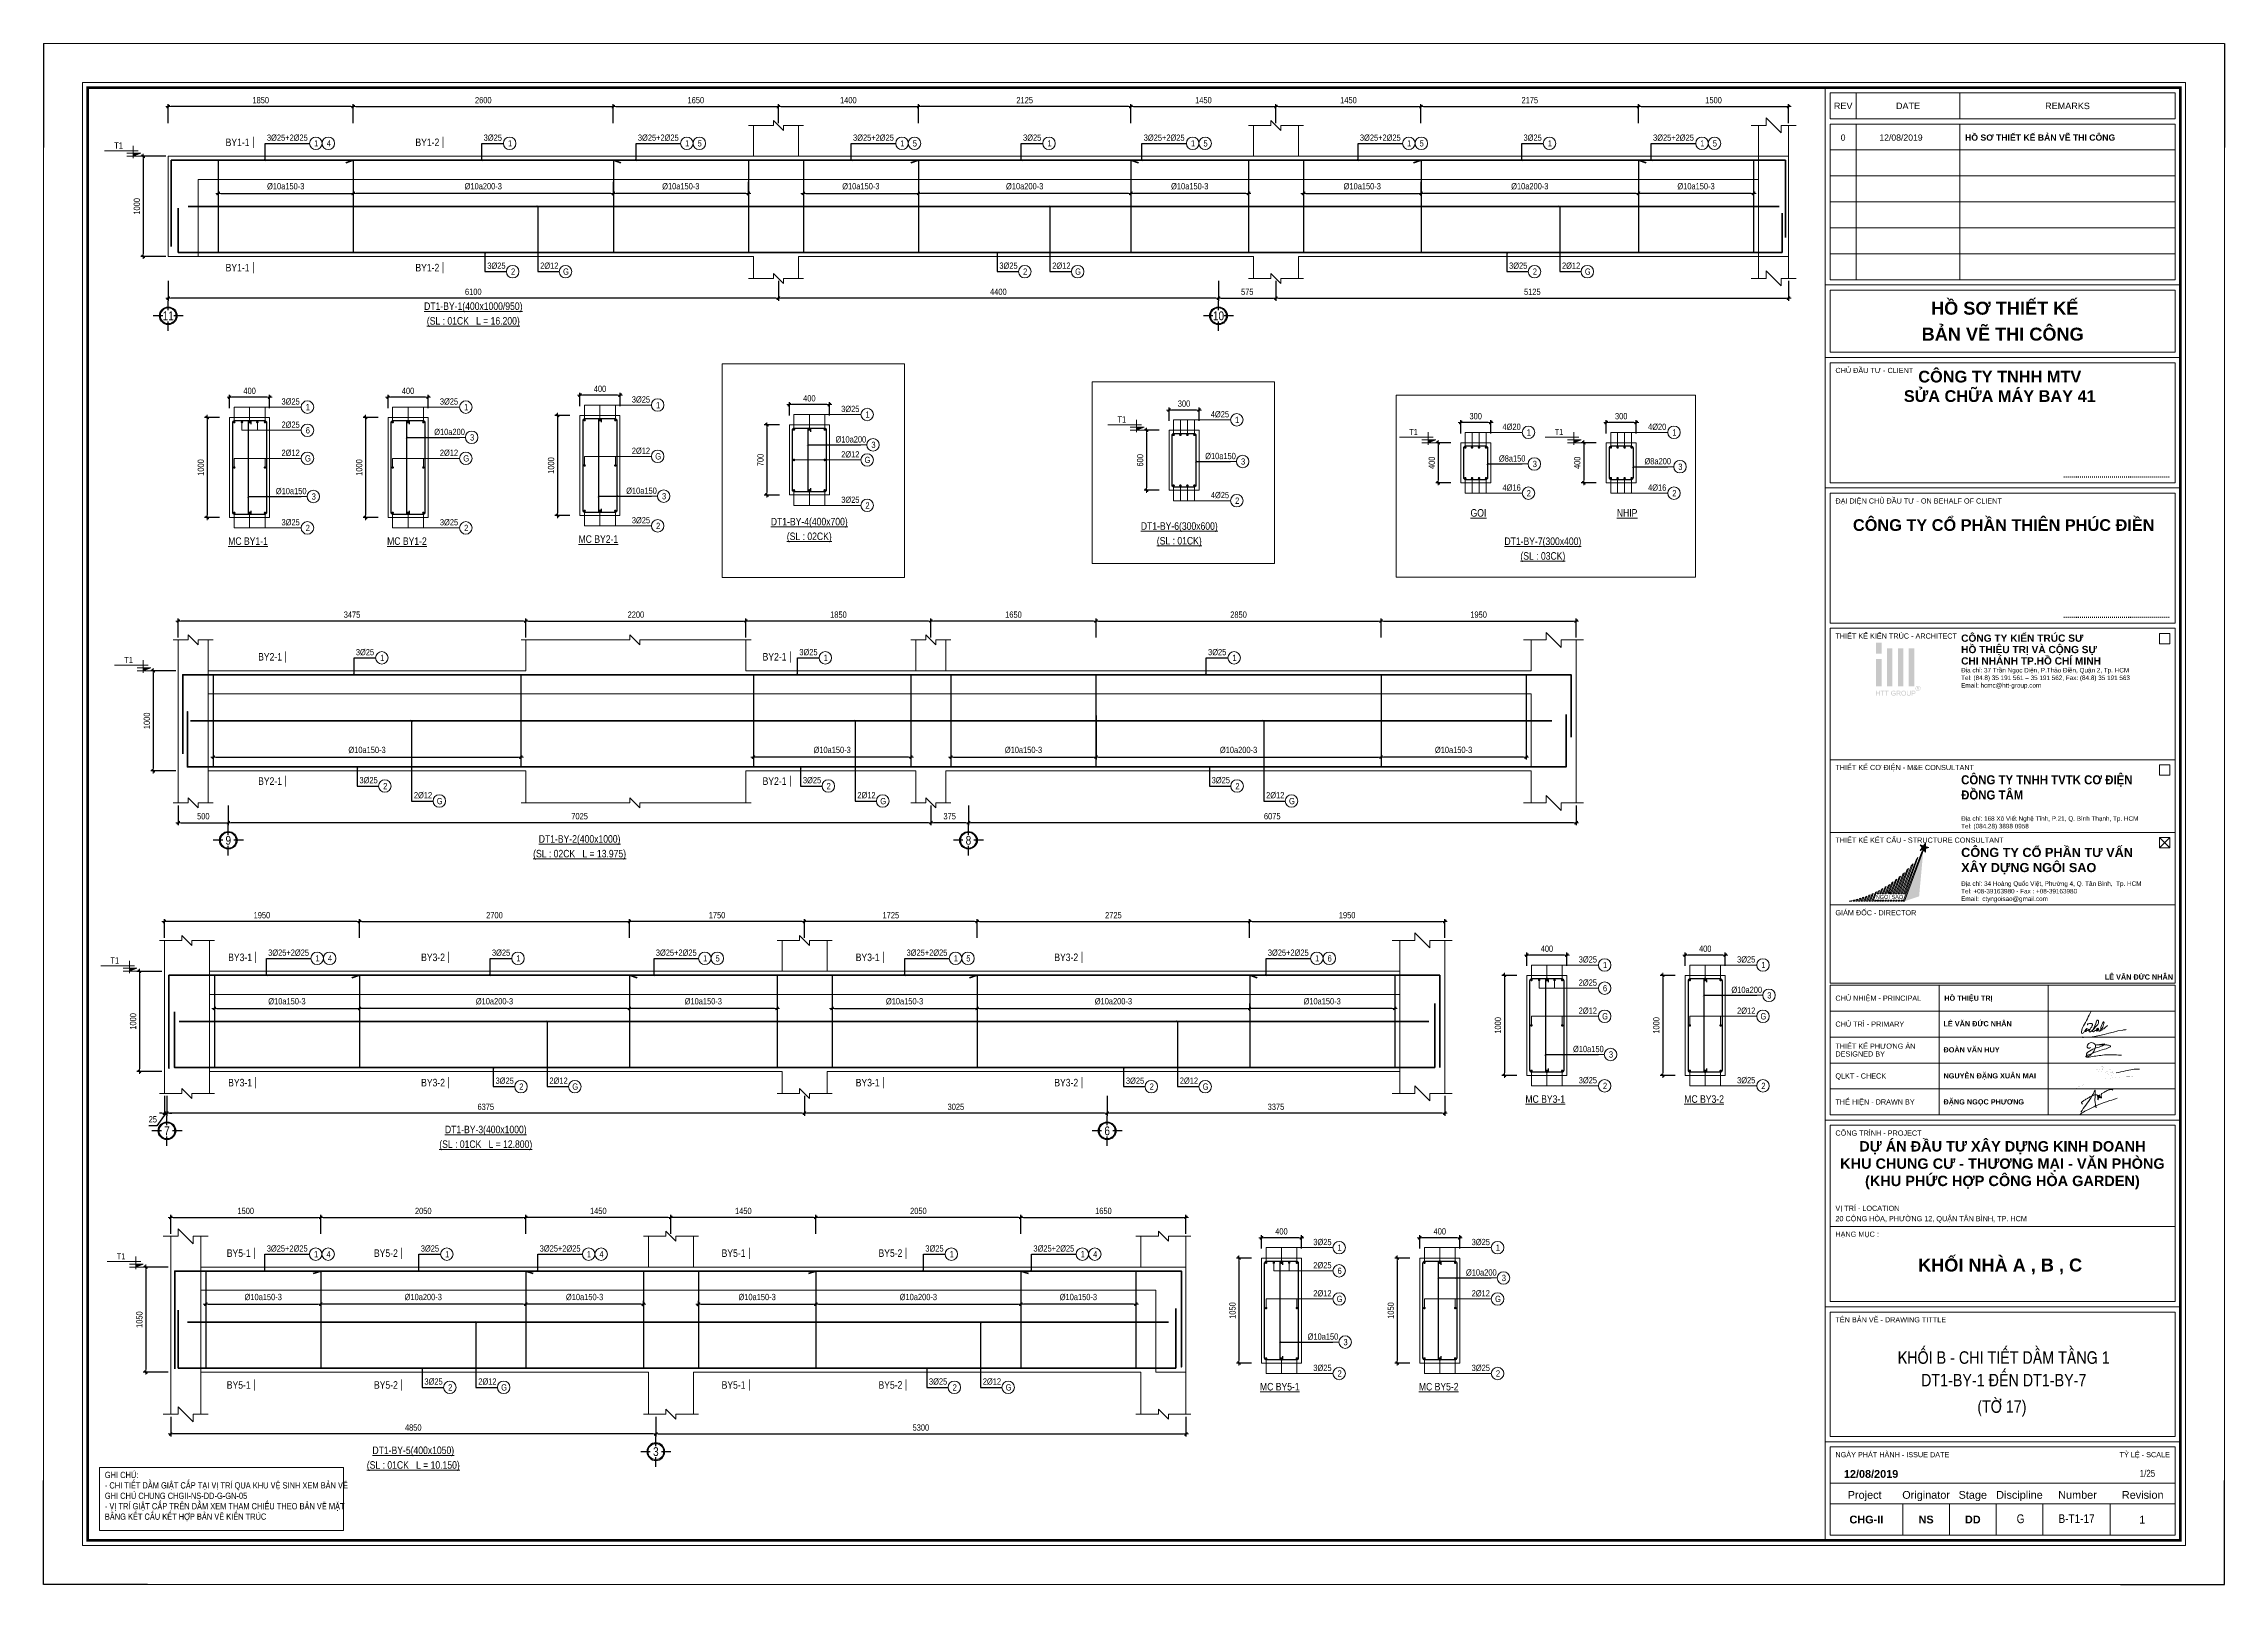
# Paper-space layout 'Layout1' of a CAD drawing. Header units: millimetres. Extents: x 1 to 839, y 0 to 592.
# The model-space entities are those that its viewports show. They can reach past a viewport. Long polylines and large blocks are cut down to what shows.
import ezdxf
from ezdxf.enums import TextEntityAlignment as Align

# ---------------------------------------------------------------- set-up
doc = ezdxf.new("R2010")
doc.units = ezdxf.units.MM
doc.header["$PDSIZE"] = -10
doc.linetypes.add('CENTER', pattern=[2, 1.25, -0.25, 0.25, -0.25])
doc.linetypes.add('HIDDEN', pattern=[0.375, 0.25, -0.125])
doc.layers.get('0').update_dxf_attribs({"linetype": 'CONTINUOUS'})
doc.layers.get('Defpoints').update_dxf_attribs({"color": 12, "linetype": 'CONTINUOUS'})
for name, color, linetype, lineweight in [('2', 2, 'CONTINUOUS', 20), ('CDAI', 8, 'CONTINUOUS', 30), ('CHG_XX_Khung ten$0$A1 BORDER$0$DGIONG', 4, 'CONTINUOUS', 13), ('CHG_XX_Khung ten$0$A1 BORDER$0$STICK', 1, 'CONTINUOUS', 9), ('CHG_XX_Khung ten$0$TEXT', 7, 'CONTINUOUS', 15), ('CHUNHO', 7, 'CENTER', 13), ('CTHEP', 2, 'CONTINUOUS', 50), ('DBAO', 3, 'CONTINUOUS', 20), ('DGIONG', 4, 'CONTINUOUS', 13), ('KTH', 150, 'CONTINUOUS', 5), ('Net khuat', 8, 'HIDDEN', 13), ('STICK', 1, 'CONTINUOUS', 9), ('TEXT', 7, 'CONTINUOUS', 15)]:
    doc.layers.add(name, color=color, linetype=linetype, lineweight=lineweight)
doc.layers.add('8', color=8, linetype='CONTINUOUS')
doc.layers.add('CHG_XX_Khung ten$0$TKTC', color=1, linetype='CONTINUOUS')
doc.layers.add('HATCH', color=7, linetype='CONTINUOUS', lineweight=5, true_color=0x2491ff)
doc.styles.add('CHG_XX_Khung ten$0$A1 BORDER$0$ARIAL', font='arial.ttf')
doc.styles.add('CHG_XX_Khung ten$0$A1 BORDER$0$Arial - Bold', font='arialbd.ttf', dxfattribs={"height": 2.5})
doc.styles.add('CHG_XX_Khung ten$0$A1 BORDER$0$Star-AvoBold', font='VAVOB_0.TTF')
doc.styles.add('CHG_XX_Khung ten$0$A1 BORDER$0$Title Block DD$0$ARIAL', font='arial.ttf')
doc.styles.add('CHG_XX_Khung ten$0$A1 BORDER$0$Title Block DD$0$Arial - Bold', font='arialbd.ttf', dxfattribs={"height": 2.5})
doc.styles.add('CHG_XX_Khung ten$0$arial', font='arial.ttf')
doc.styles.add('CHG_XX_Khung ten$0$Arial - Bold', font='arialbd.ttf')
doc.styles.add('CHG_XX_Khung ten$0$ArialB', font='arialbd.ttf')
doc.styles.add('CHG_XX_Khung ten$0$title block pccc$0$ARIAL', font='arial.ttf')
doc.styles.add('CHG_XX_Khung ten$0$title block pccc$0$Arial - Bold', font='arialbd.ttf', dxfattribs={"height": 2.5})
doc.styles.add('HELVECONDENSE', font='VHELVCN_0.TTF')
doc.styles.add('Star-HelCon', font='VHELVCN_0.TTF')
doc.styles.add('TTP-HelCon', font='VHELVCN_0.TTF')
doc.styles.add('VNI-HELVE-CONDENSE', font='VHELVCN_0.TTF')
doc.dimstyles.new('kc-25', dxfattribs={"dimtxt": 62.5, "dimasz": 20, "dimexe": 20, "dimexo": 50, "dimgap": 25, "dimtad": 3, "dimdec": 0, "dimzin": 0, "dimdsep": 46, "dimtxsty": 'VNI-HELVE-CONDENSE', "dimblk": 'DIM', "dimcen": 2.5, "dimclrd": 256, "dimclre": 154, "dimclrt": 7, "dimaunit": 1, "dimadec": 0, "dimazin": 0, "dimtfac": 1, "dimtdec": 0, "dimtix": 1, "dimtmove": 0, "dimatfit": 3, "dimldrblk": 'DOT', "dimfxl": 1, "dimtolj": 1, "dimtzin": 0, "dimarcsym": 0})
doc.dimstyles.new('TTP-25', dxfattribs={"dimscale": 25, "dimtxt": 2.5, "dimasz": 1, "dimexe": 1, "dimexo": 1, "dimgap": 0.09, "dimtad": 0, "dimdec": 4, "dimrnd": 5, "dimzin": 9, "dimdsep": 46, "dimtxsty": 'TTP-HelCon', "dimblk": 'Stick1', "dimcen": 0.09, "dimdle": 1.5, "dimclrd": 256, "dimclre": 256, "dimclrt": 7, "dimadec": 0, "dimazin": 0, "dimtfac": 1, "dimtdec": 4, "dimtmove": 0, "dimatfit": 3, "dimldrblk": '_ArchTick1', "dimfxl": 1, "dimtvp": 1, "dimtolj": 1, "dimtzin": 0, "dimarcsym": 0})

psp = doc.layouts.get("Layout1")

msp = doc.modelspace()

# ---------------------------------------------------------------- texts
at = {"layer": 'CHUNHO', "style": 'Star-HelCon'}
for s, height, p in [('1/25', 68.75, (4974687.03074, 626374.66501)), ('G', 87.5, (4973418.55141, 625910.81252))]:
    msp.add_text(s, height=height, dxfattribs=at).set_placement(p, align=Align.CENTER)
at = {"layer": 'TEXT', "style": 'TTP-HelCon'}
for p in [(4954529.13046, 639648.95963), (4954629.43934, 634506.97437), (4954491.20991, 631503.24674), (4954554.13046, 628546.71965)]:
    msp.add_text('T1    ', height=62.5, dxfattribs=at).set_placement(p, align=Align.RIGHT)
for s, p in [('3Þ25', (4958052.94023, 639727.32669)), ('3Þ25', (4958089.11734, 638447.81743)), ('3Þ25', (4956775.27848, 634585.34143)), ('3Þ25', (4956811.45559, 633305.83218)), ('3Þ25+2Þ25', (4955898.6449, 631581.6138)), ('3Þ25', (4958135.72688, 631581.6138)), ('3Þ25', (4958171.90399, 630302.10454))]:
    msp.add_text(s, height=62.5, dxfattribs=at).set_placement(p)
at = {"layer": 'TEXT', "style": 'Star-HelCon'}
for s, p in [('1', (4958317.23078, 639701.47375)), ('2', (4958347.09187, 638419.92038)), ('1', (4957039.56903, 634559.48849)), ('2', (4957069.43013, 633277.93512)), ('1', (4956391.81359, 631555.76085)), ('4', (4956516.81359, 631555.76085)), ('1', (4958400.01743, 631555.76085)), ('2', (4958429.87853, 630274.20749))]:
    msp.add_text(s, height=62.5, dxfattribs=at).set_placement(p, align=Align.MIDDLE)
at = {"layer": 'TEXT', "style": 'TTP-HelCon'}
for s, p in [('%%UDT1-BY-1(400x1000/950)', (4957949.3638, 638036.87685)), ('%%U(SL : 01CK   L = 16.200)', (4957949.3638, 637889.98225)), ('%%UDT1-BY-2(400x1000)', (4959012.17268, 632712.00151)), ('%%U(SL : 02CK   L = 13.975)', (4959012.17268, 632565.10691)), ('%%UDT1-BY-3(400x1000)', (4958073.94343, 629808.27387)), ('%%U(SL : 01CK   L = 12.800)', (4958073.94343, 629661.37928)), ('%%UDT1-BY-5(400x1050)', (4957349.3638, 626601.74679)), ('%%U(SL : 01CK   L = 10.150)', (4957349.3638, 626454.85219))]:
    msp.add_text(s, height=75, dxfattribs=at).set_placement(p, align=Align.CENTER)

# ---------------------------------------------------------------- blocks, each defined once
blk = doc.blocks.new('DIM')
h = blk.add_hatch(color=1)
h.paths.add_polyline_path([(0.5, 0.3, 1), (0.3, 0.5), (-0.2, 0), (0.2, 0)])
h.paths.add_polyline_path([(0.2, 0), (-0.2, 0), (-0.5, -0.3, 1), (-0.3, -0.5)])
at = {"color": 9}
for p, q in [((-0.2, 0), (-1.5, 0)), ((0.2, 0), (1.5, 0))]:
    blk.add_line(p, q, dxfattribs=at)
at = {"color": 1}
for p, q in [((-0.5, -0.3), (0.3, 0.5)), ((-0.3, -0.5), (0.5, 0.3)), ((-0.2, 0), (0.2, 0))]:
    blk.add_line(p, q, dxfattribs=at)
blk.add_arc((-0.4, -0.4), 0.138, 135, 315, dxfattribs=at)
blk = doc.blocks.new('Stick1')
at = {"layer": 'STICK'}
h = blk.add_hatch(color=256, dxfattribs=at)
edge = h.paths.add_edge_path()
edge.add_line((0.3, 0.5), (-0.5, -0.3))
edge.add_arc((-0.4, -0.4), 0.141, 135, 315)
edge.add_line((-0.3, -0.5), (0.5, 0.3))
edge.add_arc((0.4, 0.4), 0.141, 315, 495)
blk.add_line((1, 0), (-1, 0), dxfattribs=at)
blk.add_lwpolyline([(0.3, 0.5), (-0.5, -0.3, 1), (-0.3, -0.5), (0.5, 0.3, 1), (0.3, 0.5, 1)], format="xyb", dxfattribs=at)
blk = doc.blocks.new('*D440')
at = {"layer": 'Defpoints', "color": 0, "transparency": 16777216}
for p in [(4955399, 639342), (4956749, 639342), (4956749, 639202)]:
    blk.add_point(p, dxfattribs=at)
at = {"layer": 'KTH', "lineweight": -2, "transparency": 16777216}
for p, q in [((4955399, 639317), (4955399, 639177)), ((4956749, 639317), (4956749, 639177)), ((4955424, 639202), (4956724, 639202))]:
    blk.add_line(p, q, dxfattribs=at)
at = {"layer": 'KTH', "lineweight": -2, "transparency": 16777216, "xscale": 25, "yscale": 25, "zscale": 25, "rotation": 180}
blk.add_blockref('Stick1', (4955399, 639202), dxfattribs=at)
at = {"layer": 'KTH', "lineweight": -2, "transparency": 16777216, "xscale": 25, "yscale": 25, "zscale": 25}
blk.add_blockref('Stick1', (4956749, 639202), dxfattribs=at)
at = {"layer": 'KTH', "color": 7, "transparency": 16777216, "insert": (4956074, 639272), "char_height": 62.5, "attachment_point": 5, "style": 'TTP-HelCon'}
blk.add_mtext('\\A1;Þ10a150-3', dxfattribs=at)
blk = doc.blocks.new('_ArchTick1')
at = {"color": 0, "const_width": 3.81}
blk.add_lwpolyline([(-12.7, -12.7), (12.7, 12.7)], dxfattribs=at)
blk = doc.blocks.new('*D441')
at = {"layer": 'Defpoints', "color": 0, "transparency": 16777216}
for p in [(4954899, 640069), (4954899, 639880), (4956749, 639880)]:
    blk.add_point(p, dxfattribs=at)
at = {"layer": 'KTH', "lineweight": -2, "transparency": 16777216}
for p, q in [((4954899, 639905), (4954899, 640094)), ((4956724, 640069), (4954924, 640069)), ((4956749, 639905), (4956749, 640094))]:
    blk.add_line(p, q, dxfattribs=at)
at = {"layer": 'KTH', "lineweight": -2, "transparency": 16777216, "xscale": 25, "yscale": 25, "zscale": 25, "rotation": 180}
blk.add_blockref('Stick1', (4954899, 640069), dxfattribs=at)
at = {"layer": 'KTH', "lineweight": -2, "transparency": 16777216, "xscale": 25, "yscale": 25, "zscale": 25}
blk.add_blockref('Stick1', (4956749, 640069), dxfattribs=at)
at = {"layer": 'KTH', "color": 7, "transparency": 16777216, "insert": (4955824, 640133), "char_height": 62.5, "attachment_point": 5, "style": 'TTP-HelCon'}
blk.add_mtext('\\A1;1850', dxfattribs=at)
blk = doc.blocks.new('*D442')
at = {"layer": 'Defpoints', "color": 0, "transparency": 16777216}
for p in [(4954899, 639572), (4954649, 638572), (4954899, 638572)]:
    blk.add_point(p, dxfattribs=at)
at = {"layer": 'KTH', "lineweight": -2, "transparency": 16777216}
for p, q in [((4954874, 639572), (4954624, 639572)), ((4954649, 639547), (4954649, 638597)), ((4954874, 638572), (4954624, 638572))]:
    blk.add_line(p, q, dxfattribs=at)
at = {"layer": 'KTH', "lineweight": -2, "transparency": 16777216, "xscale": 25, "yscale": 25, "zscale": 25}
for p, rotation in [((4954649, 639572), 90), ((4954649, 638572), 270)]:
    blk.add_blockref('Stick1', p, dxfattribs=dict(at, rotation=rotation))
at = {"layer": 'KTH', "color": 7, "transparency": 16777216, "insert": (4954586, 639072), "char_height": 62.5, "attachment_point": 5, "rotation": 90, "style": 'TTP-HelCon'}
blk.add_mtext('\\A1;1000', dxfattribs=at)
blk = doc.blocks.new('CODE')
at = {"layer": 'DBAO'}
for p, q in [((-63, 0), (-138, 30)), ((-138, 30), (0, 30)), ((-138, 0), (0, 0)), ((-113, 55), (224, 55)), ((-63, -20), (-63, 105))]:
    blk.add_line(p, q, dxfattribs=at)
at = {"layer": 'HATCH', "color": 1}
blk.add_solid([(-63, 0), (-138, 30), (-63, 30)], dxfattribs=at)
blk = doc.blocks.new('*D443')
at = {"layer": 'Defpoints', "color": 0, "transparency": 16777216}
for p in [(4954899, 638352), (4960999, 638352), (4954899, 638154)]:
    blk.add_point(p, dxfattribs=at)
at = {"layer": 'KTH', "lineweight": -2, "transparency": 16777216}
for p, q in [((4954899, 638327), (4954899, 638129)), ((4960999, 638327), (4960999, 638129)), ((4960974, 638154), (4954924, 638154))]:
    blk.add_line(p, q, dxfattribs=at)
at = {"layer": 'KTH', "lineweight": -2, "transparency": 16777216, "xscale": 25, "yscale": 25, "zscale": 25, "rotation": 180}
blk.add_blockref('Stick1', (4954899, 638154), dxfattribs=at)
at = {"layer": 'KTH', "lineweight": -2, "transparency": 16777216, "xscale": 25, "yscale": 25, "zscale": 25}
blk.add_blockref('Stick1', (4960999, 638154), dxfattribs=at)
at = {"layer": 'KTH', "color": 7, "transparency": 16777216, "insert": (4957949, 638218), "char_height": 62.5, "attachment_point": 5, "style": 'TTP-HelCon'}
blk.add_mtext('\\A1;6100', dxfattribs=at)
blk = doc.blocks.new('*D444')
at = {"layer": 'Defpoints', "color": 0, "transparency": 16777216}
for p in [(4962399, 640069), (4960999, 639880), (4962399, 639880)]:
    blk.add_point(p, dxfattribs=at)
at = {"layer": 'KTH', "lineweight": -2, "transparency": 16777216}
for p, q in [((4960999, 639905), (4960999, 640094)), ((4961024, 640069), (4962374, 640069)), ((4962399, 639905), (4962399, 640094))]:
    blk.add_line(p, q, dxfattribs=at)
at = {"layer": 'KTH', "lineweight": -2, "transparency": 16777216, "xscale": 25, "yscale": 25, "zscale": 25, "rotation": 180}
blk.add_blockref('Stick1', (4960999, 640069), dxfattribs=at)
at = {"layer": 'KTH', "lineweight": -2, "transparency": 16777216, "xscale": 25, "yscale": 25, "zscale": 25}
blk.add_blockref('Stick1', (4962399, 640069), dxfattribs=at)
at = {"layer": 'KTH', "color": 7, "transparency": 16777216, "insert": (4961699, 640133), "char_height": 62.5, "attachment_point": 5, "style": 'TTP-HelCon'}
blk.add_mtext('\\A1;1400', dxfattribs=at)
blk = doc.blocks.new('*D445')
at = {"layer": 'Defpoints', "color": 0, "transparency": 16777216}
for p in [(4965974, 638352), (4971099, 638352), (4971099, 638154)]:
    blk.add_point(p, dxfattribs=at)
at = {"layer": 'KTH', "lineweight": -2, "transparency": 16777216}
for p, q in [((4965974, 638327), (4965974, 638129)), ((4971099, 638327), (4971099, 638129)), ((4965999, 638154), (4971074, 638154))]:
    blk.add_line(p, q, dxfattribs=at)
at = {"layer": 'KTH', "lineweight": -2, "transparency": 16777216, "xscale": 25, "yscale": 25, "zscale": 25, "rotation": 180}
blk.add_blockref('Stick1', (4965974, 638154), dxfattribs=at)
at = {"layer": 'KTH', "lineweight": -2, "transparency": 16777216, "xscale": 25, "yscale": 25, "zscale": 25}
blk.add_blockref('Stick1', (4971099, 638154), dxfattribs=at)
at = {"layer": 'KTH', "color": 7, "transparency": 16777216, "insert": (4968537, 638218), "char_height": 62.5, "attachment_point": 5, "style": 'TTP-HelCon'}
blk.add_mtext('\\A1;5125', dxfattribs=at)
blk = doc.blocks.new('*D446')
at = {"layer": 'Defpoints', "color": 0, "transparency": 16777216}
for p in [(4965974, 640069), (4964524, 639880), (4965974, 639880)]:
    blk.add_point(p, dxfattribs=at)
at = {"layer": 'KTH', "lineweight": -2, "transparency": 16777216}
for p, q in [((4964524, 639905), (4964524, 640094)), ((4964549, 640069), (4965949, 640069)), ((4965974, 639905), (4965974, 640094))]:
    blk.add_line(p, q, dxfattribs=at)
at = {"layer": 'KTH', "lineweight": -2, "transparency": 16777216, "xscale": 25, "yscale": 25, "zscale": 25, "rotation": 180}
blk.add_blockref('Stick1', (4964524, 640069), dxfattribs=at)
at = {"layer": 'KTH', "lineweight": -2, "transparency": 16777216, "xscale": 25, "yscale": 25, "zscale": 25}
blk.add_blockref('Stick1', (4965974, 640069), dxfattribs=at)
at = {"layer": 'KTH', "color": 7, "transparency": 16777216, "insert": (4965249, 640133), "char_height": 62.5, "attachment_point": 5, "style": 'TTP-HelCon'}
blk.add_mtext('\\A1;1450', dxfattribs=at)
blk = doc.blocks.new('*D447')
at = {"layer": 'Defpoints', "color": 0, "transparency": 16777216}
for p in [(4967424, 640069), (4965974, 639880), (4967424, 639880)]:
    blk.add_point(p, dxfattribs=at)
at = {"layer": 'KTH', "lineweight": -2, "transparency": 16777216}
for p, q in [((4965974, 639905), (4965974, 640094)), ((4965999, 640069), (4967399, 640069)), ((4967424, 639905), (4967424, 640094))]:
    blk.add_line(p, q, dxfattribs=at)
at = {"layer": 'KTH', "lineweight": -2, "transparency": 16777216, "xscale": 25, "yscale": 25, "zscale": 25, "rotation": 180}
blk.add_blockref('Stick1', (4965974, 640069), dxfattribs=at)
at = {"layer": 'KTH', "lineweight": -2, "transparency": 16777216, "xscale": 25, "yscale": 25, "zscale": 25}
blk.add_blockref('Stick1', (4967424, 640069), dxfattribs=at)
at = {"layer": 'KTH', "color": 7, "transparency": 16777216, "insert": (4966699, 640133), "char_height": 62.5, "attachment_point": 5, "style": 'TTP-HelCon'}
blk.add_mtext('\\A1;1450', dxfattribs=at)
blk = doc.blocks.new('*D448')
at = {"layer": 'Defpoints', "color": 0, "transparency": 16777216}
for p in [(4964524, 639342), (4965699, 639342), (4964524, 639202)]:
    blk.add_point(p, dxfattribs=at)
at = {"layer": 'KTH', "lineweight": -2, "transparency": 16777216}
for p, q in [((4964524, 639317), (4964524, 639177)), ((4965699, 639317), (4965699, 639177)), ((4965674, 639202), (4964549, 639202))]:
    blk.add_line(p, q, dxfattribs=at)
at = {"layer": 'KTH', "lineweight": -2, "transparency": 16777216, "xscale": 25, "yscale": 25, "zscale": 25, "rotation": 180}
blk.add_blockref('Stick1', (4964524, 639202), dxfattribs=at)
at = {"layer": 'KTH', "lineweight": -2, "transparency": 16777216, "xscale": 25, "yscale": 25, "zscale": 25}
blk.add_blockref('Stick1', (4965699, 639202), dxfattribs=at)
at = {"layer": 'KTH', "color": 7, "transparency": 16777216, "insert": (4965112, 639272), "char_height": 62.5, "attachment_point": 5, "style": 'TTP-HelCon'}
blk.add_mtext('\\A1;Þ10a150-3', dxfattribs=at)
blk = doc.blocks.new('*D449')
at = {"layer": 'Defpoints', "color": 0, "transparency": 16777216}
for p in [(4969599, 639342), (4970749, 639342), (4969599, 639202)]:
    blk.add_point(p, dxfattribs=at)
at = {"layer": 'KTH', "lineweight": -2, "transparency": 16777216}
for p, q in [((4969599, 639317), (4969599, 639177)), ((4970749, 639317), (4970749, 639177)), ((4970724, 639202), (4969624, 639202))]:
    blk.add_line(p, q, dxfattribs=at)
at = {"layer": 'KTH', "lineweight": -2, "transparency": 16777216, "xscale": 25, "yscale": 25, "zscale": 25, "rotation": 180}
blk.add_blockref('Stick1', (4969599, 639202), dxfattribs=at)
at = {"layer": 'KTH', "lineweight": -2, "transparency": 16777216, "xscale": 25, "yscale": 25, "zscale": 25}
blk.add_blockref('Stick1', (4970749, 639202), dxfattribs=at)
at = {"layer": 'KTH', "color": 7, "transparency": 16777216, "insert": (4970174, 639272), "char_height": 62.5, "attachment_point": 5, "style": 'TTP-HelCon'}
blk.add_mtext('\\A1;Þ10a150-3', dxfattribs=at)
blk = doc.blocks.new('*D450')
at = {"layer": 'Defpoints', "color": 0, "transparency": 16777216}
for p in [(4966249, 639342), (4967424, 639342), (4967424, 639202)]:
    blk.add_point(p, dxfattribs=at)
at = {"layer": 'KTH', "lineweight": -2, "transparency": 16777216}
for p, q in [((4966249, 639317), (4966249, 639177)), ((4967424, 639317), (4967424, 639177)), ((4966274, 639202), (4967399, 639202))]:
    blk.add_line(p, q, dxfattribs=at)
at = {"layer": 'KTH', "lineweight": -2, "transparency": 16777216, "xscale": 25, "yscale": 25, "zscale": 25, "rotation": 180}
blk.add_blockref('Stick1', (4966249, 639202), dxfattribs=at)
at = {"layer": 'KTH', "lineweight": -2, "transparency": 16777216, "xscale": 25, "yscale": 25, "zscale": 25}
blk.add_blockref('Stick1', (4967424, 639202), dxfattribs=at)
at = {"layer": 'KTH', "color": 7, "transparency": 16777216, "insert": (4966837, 639272), "char_height": 62.5, "attachment_point": 5, "style": 'TTP-HelCon'}
blk.add_mtext('\\A1;Þ10a150-3', dxfattribs=at)
blk = doc.blocks.new('*D451')
at = {"layer": 'Defpoints', "color": 0, "transparency": 16777216}
for p in [(4971099, 640069), (4969599, 639880), (4971099, 639880)]:
    blk.add_point(p, dxfattribs=at)
at = {"layer": 'KTH', "lineweight": -2, "transparency": 16777216}
for p, q in [((4969599, 639905), (4969599, 640094)), ((4969624, 640069), (4971074, 640069)), ((4971099, 639905), (4971099, 640094))]:
    blk.add_line(p, q, dxfattribs=at)
at = {"layer": 'KTH', "lineweight": -2, "transparency": 16777216, "xscale": 25, "yscale": 25, "zscale": 25, "rotation": 180}
blk.add_blockref('Stick1', (4969599, 640069), dxfattribs=at)
at = {"layer": 'KTH', "lineweight": -2, "transparency": 16777216, "xscale": 25, "yscale": 25, "zscale": 25}
blk.add_blockref('Stick1', (4971099, 640069), dxfattribs=at)
at = {"layer": 'KTH', "color": 7, "transparency": 16777216, "insert": (4970349, 640133), "char_height": 62.5, "attachment_point": 5, "style": 'TTP-HelCon'}
blk.add_mtext('\\A1;1500', dxfattribs=at)
blk = doc.blocks.new('*D452')
at = {"layer": 'Defpoints', "color": 0, "transparency": 16777216}
for p in [(4969599, 640069), (4967424, 639880), (4969599, 639880)]:
    blk.add_point(p, dxfattribs=at)
at = {"layer": 'KTH', "lineweight": -2, "transparency": 16777216}
for p, q in [((4967424, 639905), (4967424, 640094)), ((4967449, 640069), (4969574, 640069)), ((4969599, 639905), (4969599, 640094))]:
    blk.add_line(p, q, dxfattribs=at)
at = {"layer": 'KTH', "lineweight": -2, "transparency": 16777216, "xscale": 25, "yscale": 25, "zscale": 25, "rotation": 180}
blk.add_blockref('Stick1', (4967424, 640069), dxfattribs=at)
at = {"layer": 'KTH', "lineweight": -2, "transparency": 16777216, "xscale": 25, "yscale": 25, "zscale": 25}
blk.add_blockref('Stick1', (4969599, 640069), dxfattribs=at)
at = {"layer": 'KTH', "color": 7, "transparency": 16777216, "insert": (4968512, 640133), "char_height": 62.5, "attachment_point": 5, "style": 'TTP-HelCon'}
blk.add_mtext('\\A1;2175', dxfattribs=at)
blk = doc.blocks.new('*D453')
at = {"layer": 'Defpoints', "color": 0, "transparency": 16777216}
for p in [(4967424, 639342), (4969599, 639342), (4967424, 639202)]:
    blk.add_point(p, dxfattribs=at)
at = {"layer": 'KTH', "lineweight": -2, "transparency": 16777216}
for p, q in [((4967424, 639317), (4967424, 639177)), ((4969599, 639317), (4969599, 639177)), ((4969574, 639202), (4967449, 639202))]:
    blk.add_line(p, q, dxfattribs=at)
at = {"layer": 'KTH', "lineweight": -2, "transparency": 16777216, "xscale": 25, "yscale": 25, "zscale": 25, "rotation": 180}
blk.add_blockref('Stick1', (4967424, 639202), dxfattribs=at)
at = {"layer": 'KTH', "lineweight": -2, "transparency": 16777216, "xscale": 25, "yscale": 25, "zscale": 25}
blk.add_blockref('Stick1', (4969599, 639202), dxfattribs=at)
at = {"layer": 'KTH', "color": 7, "transparency": 16777216, "insert": (4968512, 639272), "char_height": 62.5, "attachment_point": 5, "style": 'TTP-HelCon'}
blk.add_mtext('\\A1;Þ10a200-3', dxfattribs=at)
blk = doc.blocks.new('*D454')
at = {"layer": 'Defpoints', "color": 0, "transparency": 16777216}
for p in [(4959349, 640069), (4956749, 639880), (4959349, 639880)]:
    blk.add_point(p, dxfattribs=at)
at = {"layer": 'KTH', "lineweight": -2, "transparency": 16777216}
for p, q in [((4956749, 639905), (4956749, 640094)), ((4956774, 640069), (4959324, 640069)), ((4959349, 639905), (4959349, 640094))]:
    blk.add_line(p, q, dxfattribs=at)
at = {"layer": 'KTH', "lineweight": -2, "transparency": 16777216, "xscale": 25, "yscale": 25, "zscale": 25, "rotation": 180}
blk.add_blockref('Stick1', (4956749, 640069), dxfattribs=at)
at = {"layer": 'KTH', "lineweight": -2, "transparency": 16777216, "xscale": 25, "yscale": 25, "zscale": 25}
blk.add_blockref('Stick1', (4959349, 640069), dxfattribs=at)
at = {"layer": 'KTH', "color": 7, "transparency": 16777216, "insert": (4958049, 640133), "char_height": 62.5, "attachment_point": 5, "style": 'TTP-HelCon'}
blk.add_mtext('\\A1;2600', dxfattribs=at)
blk = doc.blocks.new('*D455')
at = {"layer": 'Defpoints', "color": 0, "transparency": 16777216}
for p in [(4960999, 640069), (4959349, 639880), (4960999, 639880)]:
    blk.add_point(p, dxfattribs=at)
at = {"layer": 'KTH', "lineweight": -2, "transparency": 16777216}
for p, q in [((4959349, 639905), (4959349, 640094)), ((4959374, 640069), (4960974, 640069)), ((4960999, 639905), (4960999, 640094))]:
    blk.add_line(p, q, dxfattribs=at)
at = {"layer": 'KTH', "lineweight": -2, "transparency": 16777216, "xscale": 25, "yscale": 25, "zscale": 25, "rotation": 180}
blk.add_blockref('Stick1', (4959349, 640069), dxfattribs=at)
at = {"layer": 'KTH', "lineweight": -2, "transparency": 16777216, "xscale": 25, "yscale": 25, "zscale": 25}
blk.add_blockref('Stick1', (4960999, 640069), dxfattribs=at)
at = {"layer": 'KTH', "color": 7, "transparency": 16777216, "insert": (4960174, 640133), "char_height": 62.5, "attachment_point": 5, "style": 'TTP-HelCon'}
blk.add_mtext('\\A1;1650', dxfattribs=at)
blk = doc.blocks.new('*D456')
at = {"layer": 'Defpoints', "color": 0, "transparency": 16777216}
for p in [(4959349, 639342), (4960699, 639342), (4959349, 639202)]:
    blk.add_point(p, dxfattribs=at)
at = {"layer": 'KTH', "lineweight": -2, "transparency": 16777216}
for p, q in [((4959349, 639317), (4959349, 639177)), ((4960699, 639317), (4960699, 639177)), ((4960674, 639202), (4959374, 639202))]:
    blk.add_line(p, q, dxfattribs=at)
at = {"layer": 'KTH', "lineweight": -2, "transparency": 16777216, "xscale": 25, "yscale": 25, "zscale": 25, "rotation": 180}
blk.add_blockref('Stick1', (4959349, 639202), dxfattribs=at)
at = {"layer": 'KTH', "lineweight": -2, "transparency": 16777216, "xscale": 25, "yscale": 25, "zscale": 25}
blk.add_blockref('Stick1', (4960699, 639202), dxfattribs=at)
at = {"layer": 'KTH', "color": 7, "transparency": 16777216, "insert": (4960024, 639272), "char_height": 62.5, "attachment_point": 5, "style": 'TTP-HelCon'}
blk.add_mtext('\\A1;Þ10a150-3', dxfattribs=at)
blk = doc.blocks.new('*D457')
at = {"layer": 'Defpoints', "color": 0, "transparency": 16777216}
for p in [(4956749, 639342), (4959349, 639342), (4956749, 639202)]:
    blk.add_point(p, dxfattribs=at)
at = {"layer": 'KTH', "lineweight": -2, "transparency": 16777216}
for p, q in [((4956749, 639317), (4956749, 639177)), ((4959349, 639317), (4959349, 639177)), ((4959324, 639202), (4956774, 639202))]:
    blk.add_line(p, q, dxfattribs=at)
at = {"layer": 'KTH', "lineweight": -2, "transparency": 16777216, "xscale": 25, "yscale": 25, "zscale": 25, "rotation": 180}
blk.add_blockref('Stick1', (4956749, 639202), dxfattribs=at)
at = {"layer": 'KTH', "lineweight": -2, "transparency": 16777216, "xscale": 25, "yscale": 25, "zscale": 25}
blk.add_blockref('Stick1', (4959349, 639202), dxfattribs=at)
at = {"layer": 'KTH', "color": 7, "transparency": 16777216, "insert": (4958049, 639272), "char_height": 62.5, "attachment_point": 5, "style": 'TTP-HelCon'}
blk.add_mtext('\\A1;Þ10a200-3', dxfattribs=at)
blk = doc.blocks.new('*D458')
at = {"layer": 'Defpoints', "color": 0, "transparency": 16777216}
for p in [(4961249, 639342), (4962399, 639342), (4962399, 639202)]:
    blk.add_point(p, dxfattribs=at)
at = {"layer": 'KTH', "lineweight": -2, "transparency": 16777216}
for p, q in [((4961249, 639317), (4961249, 639177)), ((4962399, 639317), (4962399, 639177)), ((4961274, 639202), (4962374, 639202))]:
    blk.add_line(p, q, dxfattribs=at)
at = {"layer": 'KTH', "lineweight": -2, "transparency": 16777216, "xscale": 25, "yscale": 25, "zscale": 25, "rotation": 180}
blk.add_blockref('Stick1', (4961249, 639202), dxfattribs=at)
at = {"layer": 'KTH', "lineweight": -2, "transparency": 16777216, "xscale": 25, "yscale": 25, "zscale": 25}
blk.add_blockref('Stick1', (4962399, 639202), dxfattribs=at)
at = {"layer": 'KTH', "color": 7, "transparency": 16777216, "insert": (4961824, 639272), "char_height": 62.5, "attachment_point": 5, "style": 'TTP-HelCon'}
blk.add_mtext('\\A1;Þ10a150-3', dxfattribs=at)
blk = doc.blocks.new('*D459')
at = {"layer": 'Defpoints', "color": 0, "transparency": 16777216}
for p in [(4962399, 639342), (4964524, 639342), (4962399, 639202)]:
    blk.add_point(p, dxfattribs=at)
at = {"layer": 'KTH', "lineweight": -2, "transparency": 16777216}
for p, q in [((4962399, 639317), (4962399, 639177)), ((4964524, 639317), (4964524, 639177)), ((4964499, 639202), (4962424, 639202))]:
    blk.add_line(p, q, dxfattribs=at)
at = {"layer": 'KTH', "lineweight": -2, "transparency": 16777216, "xscale": 25, "yscale": 25, "zscale": 25, "rotation": 180}
blk.add_blockref('Stick1', (4962399, 639202), dxfattribs=at)
at = {"layer": 'KTH', "lineweight": -2, "transparency": 16777216, "xscale": 25, "yscale": 25, "zscale": 25}
blk.add_blockref('Stick1', (4964524, 639202), dxfattribs=at)
at = {"layer": 'KTH', "color": 7, "transparency": 16777216, "insert": (4963462, 639272), "char_height": 62.5, "attachment_point": 5, "style": 'TTP-HelCon'}
blk.add_mtext('\\A1;Þ10a200-3', dxfattribs=at)
blk = doc.blocks.new('*D460')
at = {"layer": 'Defpoints', "color": 0, "transparency": 16777216}
for p in [(4962399, 640069), (4962399, 639880), (4964524, 639880)]:
    blk.add_point(p, dxfattribs=at)
at = {"layer": 'KTH', "lineweight": -2, "transparency": 16777216}
for p, q in [((4962399, 639905), (4962399, 640094)), ((4964499, 640069), (4962424, 640069)), ((4964524, 639905), (4964524, 640094))]:
    blk.add_line(p, q, dxfattribs=at)
at = {"layer": 'KTH', "lineweight": -2, "transparency": 16777216, "xscale": 25, "yscale": 25, "zscale": 25, "rotation": 180}
blk.add_blockref('Stick1', (4962399, 640069), dxfattribs=at)
at = {"layer": 'KTH', "lineweight": -2, "transparency": 16777216, "xscale": 25, "yscale": 25, "zscale": 25}
blk.add_blockref('Stick1', (4964524, 640069), dxfattribs=at)
at = {"layer": 'KTH', "color": 7, "transparency": 16777216, "insert": (4963462, 640133), "char_height": 62.5, "attachment_point": 5, "style": 'TTP-HelCon'}
blk.add_mtext('\\A1;2125', dxfattribs=at)
blk = doc.blocks.new('*D461')
at = {"layer": 'Defpoints', "color": 0, "transparency": 16777216}
for p in [(4960999, 638352), (4965399, 638352), (4960999, 638154)]:
    blk.add_point(p, dxfattribs=at)
at = {"layer": 'KTH', "lineweight": -2, "transparency": 16777216}
for p, q in [((4960999, 638327), (4960999, 638129)), ((4965399, 638327), (4965399, 638129)), ((4965374, 638154), (4961024, 638154))]:
    blk.add_line(p, q, dxfattribs=at)
at = {"layer": 'KTH', "lineweight": -2, "transparency": 16777216, "xscale": 25, "yscale": 25, "zscale": 25, "rotation": 180}
blk.add_blockref('Stick1', (4960999, 638154), dxfattribs=at)
at = {"layer": 'KTH', "lineweight": -2, "transparency": 16777216, "xscale": 25, "yscale": 25, "zscale": 25}
blk.add_blockref('Stick1', (4965399, 638154), dxfattribs=at)
at = {"layer": 'KTH', "color": 7, "transparency": 16777216, "insert": (4963199, 638218), "char_height": 62.5, "attachment_point": 5, "style": 'TTP-HelCon'}
blk.add_mtext('\\A1;4400', dxfattribs=at)
blk = doc.blocks.new('dau truc')
blk.add_circle((0, 0), 180)
at = {"layer": '8'}
for p, q in [((-127, 0), (-345, 0)), ((0, 127), (0, 345)), ((345, 0), (127, 0)), ((0, -345), (0, -127))]:
    blk.add_line(p, q, dxfattribs=at)
blk.add_circle((0, 0), 200, dxfattribs=at)
at = {"layer": 'TEXT', "style": 'HELVECONDENSE'}
blk.add_attdef('A', text='', height=233, dxfattribs=at).set_placement((0, 0), align=Align.MIDDLE)
blk = doc.blocks.new('*D462')
at = {"layer": 'Defpoints', "color": 0, "transparency": 16777216}
for p in [(4965399, 638352), (4965974, 638352), (4965974, 638154)]:
    blk.add_point(p, dxfattribs=at)
at = {"layer": 'KTH', "lineweight": -2, "transparency": 16777216}
for p, q in [((4965399, 638327), (4965399, 638129)), ((4965974, 638327), (4965974, 638129)), ((4965424, 638154), (4965949, 638154))]:
    blk.add_line(p, q, dxfattribs=at)
at = {"layer": 'KTH', "lineweight": -2, "transparency": 16777216, "xscale": 25, "yscale": 25, "zscale": 25, "rotation": 180}
blk.add_blockref('Stick1', (4965399, 638154), dxfattribs=at)
at = {"layer": 'KTH', "lineweight": -2, "transparency": 16777216, "xscale": 25, "yscale": 25, "zscale": 25}
blk.add_blockref('Stick1', (4965974, 638154), dxfattribs=at)
at = {"layer": 'KTH', "color": 7, "transparency": 16777216, "insert": (4965687, 638218), "char_height": 62.5, "attachment_point": 5, "style": 'TTP-HelCon'}
blk.add_mtext('\\A1;575', dxfattribs=at)
blk = doc.blocks.new('*D463')
at = {"layer": 'Defpoints', "color": 0, "transparency": 16777216}
for p in [(4955350, 634008), (4958425, 634008), (4958425, 633568)]:
    blk.add_point(p, dxfattribs=at)
at = {"layer": 'KTH', "lineweight": -2, "transparency": 16777216}
for p, q in [((4955350, 633983), (4955350, 633543)), ((4958425, 633983), (4958425, 633543)), ((4955375, 633568), (4958400, 633568))]:
    blk.add_line(p, q, dxfattribs=at)
at = {"layer": 'KTH', "lineweight": -2, "transparency": 16777216, "xscale": 25, "yscale": 25, "zscale": 25, "rotation": 180}
blk.add_blockref('Stick1', (4955350, 633568), dxfattribs=at)
at = {"layer": 'KTH', "lineweight": -2, "transparency": 16777216, "xscale": 25, "yscale": 25, "zscale": 25}
blk.add_blockref('Stick1', (4958425, 633568), dxfattribs=at)
at = {"layer": 'KTH', "color": 7, "transparency": 16777216, "insert": (4956887, 633638), "char_height": 62.5, "attachment_point": 5, "style": 'TTP-HelCon'}
blk.add_mtext('\\A1;Þ10a150-3', dxfattribs=at)
blk = doc.blocks.new('*D464')
at = {"layer": 'Defpoints', "color": 0, "transparency": 16777216}
for p in [(4955000, 634927), (4955000, 634738), (4958475, 634738)]:
    blk.add_point(p, dxfattribs=at)
at = {"layer": 'KTH', "lineweight": -2, "transparency": 16777216}
for p, q in [((4955000, 634763), (4955000, 634952)), ((4958450, 634927), (4955025, 634927)), ((4958475, 634763), (4958475, 634952))]:
    blk.add_line(p, q, dxfattribs=at)
at = {"layer": 'KTH', "lineweight": -2, "transparency": 16777216, "xscale": 25, "yscale": 25, "zscale": 25, "rotation": 180}
blk.add_blockref('Stick1', (4955000, 634927), dxfattribs=at)
at = {"layer": 'KTH', "lineweight": -2, "transparency": 16777216, "xscale": 25, "yscale": 25, "zscale": 25}
blk.add_blockref('Stick1', (4958475, 634927), dxfattribs=at)
at = {"layer": 'KTH', "color": 7, "transparency": 16777216, "insert": (4956737, 634991), "char_height": 62.5, "attachment_point": 5, "style": 'TTP-HelCon'}
blk.add_mtext('\\A1;3475', dxfattribs=at)
blk = doc.blocks.new('*D465')
at = {"layer": 'Defpoints', "color": 0, "transparency": 16777216}
for p in [(4955000, 634430), (4954750, 633430), (4955000, 633430)]:
    blk.add_point(p, dxfattribs=at)
at = {"layer": 'KTH', "lineweight": -2, "transparency": 16777216}
for p, q in [((4954975, 634430), (4954725, 634430)), ((4954750, 634405), (4954750, 633455)), ((4954975, 633430), (4954725, 633430))]:
    blk.add_line(p, q, dxfattribs=at)
at = {"layer": 'KTH', "lineweight": -2, "transparency": 16777216, "xscale": 25, "yscale": 25, "zscale": 25}
for p, rotation in [((4954750, 634430), 90), ((4954750, 633430), 270)]:
    blk.add_blockref('Stick1', p, dxfattribs=dict(at, rotation=rotation))
at = {"layer": 'KTH', "color": 7, "transparency": 16777216, "insert": (4954686, 633930), "char_height": 62.5, "attachment_point": 5, "rotation": 90, "style": 'TTP-HelCon'}
blk.add_mtext('\\A1;1000', dxfattribs=at)
blk = doc.blocks.new('*D466')
at = {"layer": 'Defpoints', "color": 0, "transparency": 16777216}
for p in [(4955500, 633110), (4962525, 633110), (4955500, 632912)]:
    blk.add_point(p, dxfattribs=at)
at = {"layer": 'KTH', "lineweight": -2, "transparency": 16777216}
for p, q in [((4955500, 633085), (4955500, 632887)), ((4962525, 633085), (4962525, 632887)), ((4962500, 632912), (4955525, 632912))]:
    blk.add_line(p, q, dxfattribs=at)
at = {"layer": 'KTH', "lineweight": -2, "transparency": 16777216, "xscale": 25, "yscale": 25, "zscale": 25, "rotation": 180}
blk.add_blockref('Stick1', (4955500, 632912), dxfattribs=at)
at = {"layer": 'KTH', "lineweight": -2, "transparency": 16777216, "xscale": 25, "yscale": 25, "zscale": 25}
blk.add_blockref('Stick1', (4962525, 632912), dxfattribs=at)
at = {"layer": 'KTH', "color": 7, "transparency": 16777216, "insert": (4959012, 632976), "char_height": 62.5, "attachment_point": 5, "style": 'TTP-HelCon'}
blk.add_mtext('\\A1;7025', dxfattribs=at)
blk = doc.blocks.new('*D467')
at = {"layer": 'Defpoints', "color": 0, "transparency": 16777216}
for p in [(4960675, 634927), (4960675, 634738), (4962525, 634738)]:
    blk.add_point(p, dxfattribs=at)
at = {"layer": 'KTH', "lineweight": -2, "transparency": 16777216}
for p, q in [((4960675, 634763), (4960675, 634952)), ((4962500, 634927), (4960700, 634927)), ((4962525, 634763), (4962525, 634952))]:
    blk.add_line(p, q, dxfattribs=at)
at = {"layer": 'KTH', "lineweight": -2, "transparency": 16777216, "xscale": 25, "yscale": 25, "zscale": 25, "rotation": 180}
blk.add_blockref('Stick1', (4960675, 634927), dxfattribs=at)
at = {"layer": 'KTH', "lineweight": -2, "transparency": 16777216, "xscale": 25, "yscale": 25, "zscale": 25}
blk.add_blockref('Stick1', (4962525, 634927), dxfattribs=at)
at = {"layer": 'KTH', "color": 7, "transparency": 16777216, "insert": (4961600, 634991), "char_height": 62.5, "attachment_point": 5, "style": 'TTP-HelCon'}
blk.add_mtext('\\A1;1850', dxfattribs=at)
blk = doc.blocks.new('*D468')
at = {"layer": 'Defpoints', "color": 0, "transparency": 16777216}
for p in [(4962525, 634927), (4962525, 634738), (4964175, 634738)]:
    blk.add_point(p, dxfattribs=at)
at = {"layer": 'KTH', "lineweight": -2, "transparency": 16777216}
for p, q in [((4962525, 634763), (4962525, 634952)), ((4964150, 634927), (4962550, 634927)), ((4964175, 634763), (4964175, 634952))]:
    blk.add_line(p, q, dxfattribs=at)
at = {"layer": 'KTH', "lineweight": -2, "transparency": 16777216, "xscale": 25, "yscale": 25, "zscale": 25, "rotation": 180}
blk.add_blockref('Stick1', (4962525, 634927), dxfattribs=at)
at = {"layer": 'KTH', "lineweight": -2, "transparency": 16777216, "xscale": 25, "yscale": 25, "zscale": 25}
blk.add_blockref('Stick1', (4964175, 634927), dxfattribs=at)
at = {"layer": 'KTH', "color": 7, "transparency": 16777216, "insert": (4963350, 634991), "char_height": 62.5, "attachment_point": 5, "style": 'TTP-HelCon'}
blk.add_mtext('\\A1;1650', dxfattribs=at)
blk = doc.blocks.new('*D469')
at = {"layer": 'Defpoints', "color": 0, "transparency": 16777216}
for p in [(4967025, 634927), (4964175, 634738), (4967025, 634738)]:
    blk.add_point(p, dxfattribs=at)
at = {"layer": 'KTH', "lineweight": -2, "transparency": 16777216}
for p, q in [((4964175, 634763), (4964175, 634952)), ((4964200, 634927), (4967000, 634927)), ((4967025, 634763), (4967025, 634952))]:
    blk.add_line(p, q, dxfattribs=at)
at = {"layer": 'KTH', "lineweight": -2, "transparency": 16777216, "xscale": 25, "yscale": 25, "zscale": 25, "rotation": 180}
blk.add_blockref('Stick1', (4964175, 634927), dxfattribs=at)
at = {"layer": 'KTH', "lineweight": -2, "transparency": 16777216, "xscale": 25, "yscale": 25, "zscale": 25}
blk.add_blockref('Stick1', (4967025, 634927), dxfattribs=at)
at = {"layer": 'KTH', "color": 7, "transparency": 16777216, "insert": (4965600, 634991), "char_height": 62.5, "attachment_point": 5, "style": 'TTP-HelCon'}
blk.add_mtext('\\A1;2850', dxfattribs=at)
blk = doc.blocks.new('*D470')
at = {"layer": 'Defpoints', "color": 0, "transparency": 16777216}
for p in [(4968975, 634927), (4967025, 634738), (4968975, 634738)]:
    blk.add_point(p, dxfattribs=at)
at = {"layer": 'KTH', "lineweight": -2, "transparency": 16777216}
for p, q in [((4967025, 634763), (4967025, 634952)), ((4967050, 634927), (4968950, 634927)), ((4968975, 634763), (4968975, 634952))]:
    blk.add_line(p, q, dxfattribs=at)
at = {"layer": 'KTH', "lineweight": -2, "transparency": 16777216, "xscale": 25, "yscale": 25, "zscale": 25, "rotation": 180}
blk.add_blockref('Stick1', (4967025, 634927), dxfattribs=at)
at = {"layer": 'KTH', "lineweight": -2, "transparency": 16777216, "xscale": 25, "yscale": 25, "zscale": 25}
blk.add_blockref('Stick1', (4968975, 634927), dxfattribs=at)
at = {"layer": 'KTH', "color": 7, "transparency": 16777216, "insert": (4968000, 634991), "char_height": 62.5, "attachment_point": 5, "style": 'TTP-HelCon'}
blk.add_mtext('\\A1;1950', dxfattribs=at)
blk = doc.blocks.new('*D471')
at = {"layer": 'Defpoints', "color": 0, "transparency": 16777216}
for p in [(4962525, 633110), (4962900, 633030), (4962525, 632912)]:
    blk.add_point(p, dxfattribs=at)
at = {"layer": 'KTH', "lineweight": -2, "transparency": 16777216}
for p, q in [((4962525, 633085), (4962525, 632887)), ((4962900, 633005), (4962900, 632887)), ((4962875, 632912), (4962550, 632912))]:
    blk.add_line(p, q, dxfattribs=at)
at = {"layer": 'KTH', "lineweight": -2, "transparency": 16777216, "xscale": 25, "yscale": 25, "zscale": 25, "rotation": 180}
blk.add_blockref('Stick1', (4962525, 632912), dxfattribs=at)
at = {"layer": 'KTH', "lineweight": -2, "transparency": 16777216, "xscale": 25, "yscale": 25, "zscale": 25}
blk.add_blockref('Stick1', (4962900, 632912), dxfattribs=at)
at = {"layer": 'KTH', "color": 7, "transparency": 16777216, "insert": (4962712, 632976), "char_height": 62.5, "attachment_point": 5, "style": 'TTP-HelCon'}
blk.add_mtext('\\A1;375', dxfattribs=at)
blk = doc.blocks.new('*D472')
at = {"layer": 'Defpoints', "color": 0, "transparency": 16777216}
for p in [(4962900, 633110), (4968975, 633110), (4962900, 632912)]:
    blk.add_point(p, dxfattribs=at)
at = {"layer": 'KTH', "lineweight": -2, "transparency": 16777216}
for p, q in [((4962900, 633085), (4962900, 632887)), ((4968975, 633085), (4968975, 632887)), ((4968950, 632912), (4962925, 632912))]:
    blk.add_line(p, q, dxfattribs=at)
at = {"layer": 'KTH', "lineweight": -2, "transparency": 16777216, "xscale": 25, "yscale": 25, "zscale": 25, "rotation": 180}
blk.add_blockref('Stick1', (4962900, 632912), dxfattribs=at)
at = {"layer": 'KTH', "lineweight": -2, "transparency": 16777216, "xscale": 25, "yscale": 25, "zscale": 25}
blk.add_blockref('Stick1', (4968975, 632912), dxfattribs=at)
at = {"layer": 'KTH', "color": 7, "transparency": 16777216, "insert": (4965937, 632976), "char_height": 62.5, "attachment_point": 5, "style": 'TTP-HelCon'}
blk.add_mtext('\\A1;6075', dxfattribs=at)
blk = doc.blocks.new('*D473')
at = {"layer": 'Defpoints', "color": 0, "transparency": 16777216}
for p in [(4960750, 634008), (4962325, 634008), (4960750, 633568)]:
    blk.add_point(p, dxfattribs=at)
at = {"layer": 'KTH', "lineweight": -2, "transparency": 16777216}
for p, q in [((4960750, 633983), (4960750, 633543)), ((4962325, 633983), (4962325, 633543)), ((4962300, 633568), (4960775, 633568))]:
    blk.add_line(p, q, dxfattribs=at)
at = {"layer": 'KTH', "lineweight": -2, "transparency": 16777216, "xscale": 25, "yscale": 25, "zscale": 25, "rotation": 180}
blk.add_blockref('Stick1', (4960750, 633568), dxfattribs=at)
at = {"layer": 'KTH', "lineweight": -2, "transparency": 16777216, "xscale": 25, "yscale": 25, "zscale": 25}
blk.add_blockref('Stick1', (4962325, 633568), dxfattribs=at)
at = {"layer": 'KTH', "color": 7, "transparency": 16777216, "insert": (4961537, 633638), "char_height": 62.5, "attachment_point": 5, "style": 'TTP-HelCon'}
blk.add_mtext('\\A1;Þ10a150-3', dxfattribs=at)
blk = doc.blocks.new('*D474')
at = {"layer": 'Defpoints', "color": 0, "transparency": 16777216}
for p in [(4967025, 634008), (4968475, 634008), (4967025, 633568)]:
    blk.add_point(p, dxfattribs=at)
at = {"layer": 'KTH', "lineweight": -2, "transparency": 16777216}
for p, q in [((4967025, 633983), (4967025, 633543)), ((4968475, 633983), (4968475, 633543)), ((4968450, 633568), (4967050, 633568))]:
    blk.add_line(p, q, dxfattribs=at)
at = {"layer": 'KTH', "lineweight": -2, "transparency": 16777216, "xscale": 25, "yscale": 25, "zscale": 25, "rotation": 180}
blk.add_blockref('Stick1', (4967025, 633568), dxfattribs=at)
at = {"layer": 'KTH', "lineweight": -2, "transparency": 16777216, "xscale": 25, "yscale": 25, "zscale": 25}
blk.add_blockref('Stick1', (4968475, 633568), dxfattribs=at)
at = {"layer": 'KTH', "color": 7, "transparency": 16777216, "insert": (4967750, 633638), "char_height": 62.5, "attachment_point": 5, "style": 'TTP-HelCon'}
blk.add_mtext('\\A1;Þ10a150-3', dxfattribs=at)
blk = doc.blocks.new('*D475')
at = {"layer": 'Defpoints', "color": 0, "transparency": 16777216}
for p in [(4964175, 634008), (4967025, 634008), (4967025, 633568)]:
    blk.add_point(p, dxfattribs=at)
at = {"layer": 'KTH', "lineweight": -2, "transparency": 16777216}
for p, q in [((4964175, 633983), (4964175, 633543)), ((4967025, 633983), (4967025, 633543)), ((4964200, 633568), (4967000, 633568))]:
    blk.add_line(p, q, dxfattribs=at)
at = {"layer": 'KTH', "lineweight": -2, "transparency": 16777216, "xscale": 25, "yscale": 25, "zscale": 25, "rotation": 180}
blk.add_blockref('Stick1', (4964175, 633568), dxfattribs=at)
at = {"layer": 'KTH', "lineweight": -2, "transparency": 16777216, "xscale": 25, "yscale": 25, "zscale": 25}
blk.add_blockref('Stick1', (4967025, 633568), dxfattribs=at)
at = {"layer": 'KTH', "color": 7, "transparency": 16777216, "insert": (4965600, 633638), "char_height": 62.5, "attachment_point": 5, "style": 'TTP-HelCon'}
blk.add_mtext('\\A1;Þ10a200-3', dxfattribs=at)
blk = doc.blocks.new('*D476')
at = {"layer": 'Defpoints', "color": 0, "transparency": 16777216}
for p in [(4962725, 634008), (4964175, 634008), (4964175, 633568)]:
    blk.add_point(p, dxfattribs=at)
at = {"layer": 'KTH', "lineweight": -2, "transparency": 16777216}
for p, q in [((4962725, 633983), (4962725, 633543)), ((4964175, 633983), (4964175, 633543)), ((4962750, 633568), (4964150, 633568))]:
    blk.add_line(p, q, dxfattribs=at)
at = {"layer": 'KTH', "lineweight": -2, "transparency": 16777216, "xscale": 25, "yscale": 25, "zscale": 25, "rotation": 180}
blk.add_blockref('Stick1', (4962725, 633568), dxfattribs=at)
at = {"layer": 'KTH', "lineweight": -2, "transparency": 16777216, "xscale": 25, "yscale": 25, "zscale": 25}
blk.add_blockref('Stick1', (4964175, 633568), dxfattribs=at)
at = {"layer": 'KTH', "color": 7, "transparency": 16777216, "insert": (4963450, 633638), "char_height": 62.5, "attachment_point": 5, "style": 'TTP-HelCon'}
blk.add_mtext('\\A1;Þ10a150-3', dxfattribs=at)
blk = doc.blocks.new('*D477')
at = {"layer": 'Defpoints', "color": 0, "transparency": 16777216}
for p in [(4955000, 633110), (4955500, 633110), (4955500, 632912)]:
    blk.add_point(p, dxfattribs=at)
at = {"layer": 'KTH', "lineweight": -2, "transparency": 16777216}
for p, q in [((4955000, 633085), (4955000, 632887)), ((4955500, 633085), (4955500, 632887)), ((4955025, 632912), (4955475, 632912))]:
    blk.add_line(p, q, dxfattribs=at)
at = {"layer": 'KTH', "lineweight": -2, "transparency": 16777216, "xscale": 25, "yscale": 25, "zscale": 25, "rotation": 180}
blk.add_blockref('Stick1', (4955000, 632912), dxfattribs=at)
at = {"layer": 'KTH', "lineweight": -2, "transparency": 16777216, "xscale": 25, "yscale": 25, "zscale": 25}
blk.add_blockref('Stick1', (4955500, 632912), dxfattribs=at)
at = {"layer": 'KTH', "color": 7, "transparency": 16777216, "insert": (4955250, 632976), "char_height": 62.5, "attachment_point": 5, "style": 'TTP-HelCon'}
blk.add_mtext('\\A1;500', dxfattribs=at)
blk = doc.blocks.new('*D478')
at = {"layer": 'Defpoints', "color": 0, "transparency": 16777216}
for p in [(4955361, 631114), (4956811, 631130), (4956811, 631056)]:
    blk.add_point(p, dxfattribs=at)
at = {"layer": 'KTH', "lineweight": -2, "transparency": 16777216}
for p, q in [((4955361, 631089), (4955361, 631031)), ((4955386, 631056), (4956786, 631056)), ((4956811, 631105), (4956811, 631031))]:
    blk.add_line(p, q, dxfattribs=at)
at = {"layer": 'KTH', "lineweight": -2, "transparency": 16777216, "xscale": 25, "yscale": 25, "zscale": 25, "rotation": 180}
blk.add_blockref('Stick1', (4955361, 631056), dxfattribs=at)
at = {"layer": 'KTH', "lineweight": -2, "transparency": 16777216, "xscale": 25, "yscale": 25, "zscale": 25}
blk.add_blockref('Stick1', (4956811, 631056), dxfattribs=at)
at = {"layer": 'KTH', "color": 7, "transparency": 16777216, "insert": (4956086, 631126), "char_height": 62.5, "attachment_point": 5, "style": 'TTP-HelCon'}
blk.add_mtext('\\A1;Þ10a150-3', dxfattribs=at)
blk = doc.blocks.new('*D479')
at = {"layer": 'Defpoints', "color": 0, "transparency": 16777216}
for p in [(4956811, 631130), (4956811, 631056), (4959511, 631126)]:
    blk.add_point(p, dxfattribs=at)
at = {"layer": 'KTH', "lineweight": -2, "transparency": 16777216}
for p, q in [((4956811, 631105), (4956811, 631031)), ((4959486, 631056), (4956836, 631056)), ((4959511, 631101), (4959511, 631031))]:
    blk.add_line(p, q, dxfattribs=at)
at = {"layer": 'KTH', "lineweight": -2, "transparency": 16777216, "xscale": 25, "yscale": 25, "zscale": 25, "rotation": 180}
blk.add_blockref('Stick1', (4956811, 631056), dxfattribs=at)
at = {"layer": 'KTH', "lineweight": -2, "transparency": 16777216, "xscale": 25, "yscale": 25, "zscale": 25}
blk.add_blockref('Stick1', (4959511, 631056), dxfattribs=at)
at = {"layer": 'KTH', "color": 7, "transparency": 16777216, "insert": (4958161, 631126), "char_height": 62.5, "attachment_point": 5, "style": 'TTP-HelCon'}
blk.add_mtext('\\A1;Þ10a200-3', dxfattribs=at)
blk = doc.blocks.new('*D480')
at = {"layer": 'Defpoints', "color": 0, "transparency": 16777216}
for p in [(4954861, 631924), (4954861, 631735), (4956811, 631735)]:
    blk.add_point(p, dxfattribs=at)
at = {"layer": 'KTH', "lineweight": -2, "transparency": 16777216}
for p, q in [((4954861, 631760), (4954861, 631949)), ((4956786, 631924), (4954886, 631924)), ((4956811, 631760), (4956811, 631949))]:
    blk.add_line(p, q, dxfattribs=at)
at = {"layer": 'KTH', "lineweight": -2, "transparency": 16777216, "xscale": 25, "yscale": 25, "zscale": 25, "rotation": 180}
blk.add_blockref('Stick1', (4954861, 631924), dxfattribs=at)
at = {"layer": 'KTH', "lineweight": -2, "transparency": 16777216, "xscale": 25, "yscale": 25, "zscale": 25}
blk.add_blockref('Stick1', (4956811, 631924), dxfattribs=at)
at = {"layer": 'KTH', "color": 7, "transparency": 16777216, "insert": (4955836, 631987), "char_height": 62.5, "attachment_point": 5, "style": 'TTP-HelCon'}
blk.add_mtext('\\A1;1950', dxfattribs=at)
blk = doc.blocks.new('*D481')
at = {"layer": 'Defpoints', "color": 0, "transparency": 16777216}
for p in [(4954861, 631426), (4954611, 630426), (4954861, 630426)]:
    blk.add_point(p, dxfattribs=at)
at = {"layer": 'KTH', "lineweight": -2, "transparency": 16777216}
for p, q in [((4954836, 631426), (4954586, 631426)), ((4954611, 631401), (4954611, 630451)), ((4954836, 630426), (4954586, 630426))]:
    blk.add_line(p, q, dxfattribs=at)
at = {"layer": 'KTH', "lineweight": -2, "transparency": 16777216, "xscale": 25, "yscale": 25, "zscale": 25}
for p, rotation in [((4954611, 631426), 90), ((4954611, 630426), 270)]:
    blk.add_blockref('Stick1', p, dxfattribs=dict(at, rotation=rotation))
at = {"layer": 'KTH', "color": 7, "transparency": 16777216, "insert": (4954548, 630926), "char_height": 62.5, "attachment_point": 5, "rotation": 90, "style": 'TTP-HelCon'}
blk.add_mtext('\\A1;1000', dxfattribs=at)
blk = doc.blocks.new('*D482')
at = {"layer": 'Defpoints', "color": 0, "transparency": 16777216}
for p in [(4954886, 630206), (4961261, 630206), (4954886, 630008)]:
    blk.add_point(p, dxfattribs=at)
at = {"layer": 'KTH', "lineweight": -2, "transparency": 16777216}
for p, q in [((4954886, 630181), (4954886, 629983)), ((4961261, 630181), (4961261, 629983)), ((4961236, 630008), (4954911, 630008))]:
    blk.add_line(p, q, dxfattribs=at)
at = {"layer": 'KTH', "lineweight": -2, "transparency": 16777216, "xscale": 25, "yscale": 25, "zscale": 25, "rotation": 180}
blk.add_blockref('Stick1', (4954886, 630008), dxfattribs=at)
at = {"layer": 'KTH', "lineweight": -2, "transparency": 16777216, "xscale": 25, "yscale": 25, "zscale": 25}
blk.add_blockref('Stick1', (4961261, 630008), dxfattribs=at)
at = {"layer": 'KTH', "color": 7, "transparency": 16777216, "insert": (4958074, 630072), "char_height": 62.5, "attachment_point": 5, "style": 'TTP-HelCon'}
blk.add_mtext('\\A1;6375', dxfattribs=at)
blk = doc.blocks.new('*D483')
at = {"layer": 'Defpoints', "color": 0, "transparency": 16777216}
for p in [(4954861, 630206), (4954886, 630206), (4954861, 630008)]:
    blk.add_point(p, dxfattribs=at)
at = {"layer": 'KTH', "lineweight": -2, "transparency": 16777216}
for p, q in [((4954861, 630181), (4954861, 629983)), ((4954886, 630181), (4954886, 629983)), ((4954785, 629883), (4954705, 629883)), ((4954874, 630008), (4954785, 629883)), ((4954836, 630008), (4954811, 630008)), ((4954886, 630008), (4954861, 630008)), ((4954886, 630008), (4954861, 630008)), ((4954911, 630008), (4954936, 630008))]:
    blk.add_line(p, q, dxfattribs=at)
at = {"layer": 'KTH', "lineweight": -2, "transparency": 16777216, "xscale": 25, "yscale": 25, "zscale": 25}
blk.add_blockref('Stick1', (4954861, 630008), dxfattribs=at)
at = {"layer": 'KTH', "lineweight": -2, "transparency": 16777216, "xscale": 25, "yscale": 25, "zscale": 25, "rotation": 180}
blk.add_blockref('Stick1', (4954886, 630008), dxfattribs=at)
at = {"layer": 'KTH', "color": 7, "transparency": 16777216, "insert": (4954745, 629947), "char_height": 62.5, "attachment_point": 5, "style": 'TTP-HelCon'}
blk.add_mtext('\\A1;25', dxfattribs=at)
blk = doc.blocks.new('*D484')
at = {"layer": 'Defpoints', "color": 0, "transparency": 16777216}
for p in [(4959511, 631924), (4956811, 631735), (4959511, 631735)]:
    blk.add_point(p, dxfattribs=at)
at = {"layer": 'KTH', "lineweight": -2, "transparency": 16777216}
for p, q in [((4956811, 631760), (4956811, 631949)), ((4956836, 631924), (4959486, 631924)), ((4959511, 631760), (4959511, 631949))]:
    blk.add_line(p, q, dxfattribs=at)
at = {"layer": 'KTH', "lineweight": -2, "transparency": 16777216, "xscale": 25, "yscale": 25, "zscale": 25, "rotation": 180}
blk.add_blockref('Stick1', (4956811, 631924), dxfattribs=at)
at = {"layer": 'KTH', "lineweight": -2, "transparency": 16777216, "xscale": 25, "yscale": 25, "zscale": 25}
blk.add_blockref('Stick1', (4959511, 631924), dxfattribs=at)
at = {"layer": 'KTH', "color": 7, "transparency": 16777216, "insert": (4958161, 631987), "char_height": 62.5, "attachment_point": 5, "style": 'TTP-HelCon'}
blk.add_mtext('\\A1;2700', dxfattribs=at)
blk = doc.blocks.new('*D485')
at = {"layer": 'Defpoints', "color": 0, "transparency": 16777216}
for p in [(4959511, 631924), (4959511, 631735), (4961261, 631735)]:
    blk.add_point(p, dxfattribs=at)
at = {"layer": 'KTH', "lineweight": -2, "transparency": 16777216}
for p, q in [((4959511, 631760), (4959511, 631949)), ((4961236, 631924), (4959536, 631924)), ((4961261, 631760), (4961261, 631949))]:
    blk.add_line(p, q, dxfattribs=at)
at = {"layer": 'KTH', "lineweight": -2, "transparency": 16777216, "xscale": 25, "yscale": 25, "zscale": 25, "rotation": 180}
blk.add_blockref('Stick1', (4959511, 631924), dxfattribs=at)
at = {"layer": 'KTH', "lineweight": -2, "transparency": 16777216, "xscale": 25, "yscale": 25, "zscale": 25}
blk.add_blockref('Stick1', (4961261, 631924), dxfattribs=at)
at = {"layer": 'KTH', "color": 7, "transparency": 16777216, "insert": (4960386, 631987), "char_height": 62.5, "attachment_point": 5, "style": 'TTP-HelCon'}
blk.add_mtext('\\A1;1750', dxfattribs=at)
blk = doc.blocks.new('*D486')
at = {"layer": 'Defpoints', "color": 0, "transparency": 16777216}
for p in [(4961261, 631924), (4961261, 631735), (4962986, 631735)]:
    blk.add_point(p, dxfattribs=at)
at = {"layer": 'KTH', "lineweight": -2, "transparency": 16777216}
for p, q in [((4961261, 631760), (4961261, 631949)), ((4962961, 631924), (4961286, 631924)), ((4962986, 631760), (4962986, 631949))]:
    blk.add_line(p, q, dxfattribs=at)
at = {"layer": 'KTH', "lineweight": -2, "transparency": 16777216, "xscale": 25, "yscale": 25, "zscale": 25, "rotation": 180}
blk.add_blockref('Stick1', (4961261, 631924), dxfattribs=at)
at = {"layer": 'KTH', "lineweight": -2, "transparency": 16777216, "xscale": 25, "yscale": 25, "zscale": 25}
blk.add_blockref('Stick1', (4962986, 631924), dxfattribs=at)
at = {"layer": 'KTH', "color": 7, "transparency": 16777216, "insert": (4962124, 631987), "char_height": 62.5, "attachment_point": 5, "style": 'TTP-HelCon'}
blk.add_mtext('\\A1;1725', dxfattribs=at)
blk = doc.blocks.new('*D487')
at = {"layer": 'Defpoints', "color": 0, "transparency": 16777216}
for p in [(4965711, 631924), (4962986, 631735), (4965711, 631735)]:
    blk.add_point(p, dxfattribs=at)
at = {"layer": 'KTH', "lineweight": -2, "transparency": 16777216}
for p, q in [((4962986, 631760), (4962986, 631949)), ((4963011, 631924), (4965686, 631924)), ((4965711, 631760), (4965711, 631949))]:
    blk.add_line(p, q, dxfattribs=at)
at = {"layer": 'KTH', "lineweight": -2, "transparency": 16777216, "xscale": 25, "yscale": 25, "zscale": 25, "rotation": 180}
blk.add_blockref('Stick1', (4962986, 631924), dxfattribs=at)
at = {"layer": 'KTH', "lineweight": -2, "transparency": 16777216, "xscale": 25, "yscale": 25, "zscale": 25}
blk.add_blockref('Stick1', (4965711, 631924), dxfattribs=at)
at = {"layer": 'KTH', "color": 7, "transparency": 16777216, "insert": (4964349, 631987), "char_height": 62.5, "attachment_point": 5, "style": 'TTP-HelCon'}
blk.add_mtext('\\A1;2725', dxfattribs=at)
blk = doc.blocks.new('*D488')
at = {"layer": 'Defpoints', "color": 0, "transparency": 16777216}
for p in [(4967661, 631924), (4965711, 631735), (4967661, 631735)]:
    blk.add_point(p, dxfattribs=at)
at = {"layer": 'KTH', "lineweight": -2, "transparency": 16777216}
for p, q in [((4965711, 631760), (4965711, 631949)), ((4965736, 631924), (4967636, 631924)), ((4967661, 631760), (4967661, 631949))]:
    blk.add_line(p, q, dxfattribs=at)
at = {"layer": 'KTH', "lineweight": -2, "transparency": 16777216, "xscale": 25, "yscale": 25, "zscale": 25, "rotation": 180}
blk.add_blockref('Stick1', (4965711, 631924), dxfattribs=at)
at = {"layer": 'KTH', "lineweight": -2, "transparency": 16777216, "xscale": 25, "yscale": 25, "zscale": 25}
blk.add_blockref('Stick1', (4967661, 631924), dxfattribs=at)
at = {"layer": 'KTH', "color": 7, "transparency": 16777216, "insert": (4966686, 631987), "char_height": 62.5, "attachment_point": 5, "style": 'TTP-HelCon'}
blk.add_mtext('\\A1;1950', dxfattribs=at)
blk = doc.blocks.new('*D489')
at = {"layer": 'Defpoints', "color": 0, "transparency": 16777216}
for p in [(4961261, 630206), (4964286, 630126), (4961261, 630008)]:
    blk.add_point(p, dxfattribs=at)
at = {"layer": 'KTH', "lineweight": -2, "transparency": 16777216}
for p, q in [((4961261, 630181), (4961261, 629983)), ((4964286, 630101), (4964286, 629983)), ((4964261, 630008), (4961286, 630008))]:
    blk.add_line(p, q, dxfattribs=at)
at = {"layer": 'KTH', "lineweight": -2, "transparency": 16777216, "xscale": 25, "yscale": 25, "zscale": 25, "rotation": 180}
blk.add_blockref('Stick1', (4961261, 630008), dxfattribs=at)
at = {"layer": 'KTH', "lineweight": -2, "transparency": 16777216, "xscale": 25, "yscale": 25, "zscale": 25}
blk.add_blockref('Stick1', (4964286, 630008), dxfattribs=at)
at = {"layer": 'KTH', "color": 7, "transparency": 16777216, "insert": (4962774, 630072), "char_height": 62.5, "attachment_point": 5, "style": 'TTP-HelCon'}
blk.add_mtext('\\A1;3025', dxfattribs=at)
blk = doc.blocks.new('*D490')
at = {"layer": 'Defpoints', "color": 0, "transparency": 16777216}
for p in [(4964286, 630206), (4967661, 630206), (4964286, 630008)]:
    blk.add_point(p, dxfattribs=at)
at = {"layer": 'KTH', "lineweight": -2, "transparency": 16777216}
for p, q in [((4964286, 630181), (4964286, 629983)), ((4967661, 630181), (4967661, 629983)), ((4967636, 630008), (4964311, 630008))]:
    blk.add_line(p, q, dxfattribs=at)
at = {"layer": 'KTH', "lineweight": -2, "transparency": 16777216, "xscale": 25, "yscale": 25, "zscale": 25, "rotation": 180}
blk.add_blockref('Stick1', (4964286, 630008), dxfattribs=at)
at = {"layer": 'KTH', "lineweight": -2, "transparency": 16777216, "xscale": 25, "yscale": 25, "zscale": 25}
blk.add_blockref('Stick1', (4967661, 630008), dxfattribs=at)
at = {"layer": 'KTH', "color": 7, "transparency": 16777216, "insert": (4965974, 630072), "char_height": 62.5, "attachment_point": 5, "style": 'TTP-HelCon'}
blk.add_mtext('\\A1;3375', dxfattribs=at)
blk = doc.blocks.new('*D491')
at = {"layer": 'Defpoints', "color": 0, "transparency": 16777216}
for p in [(4959511, 631130), (4959511, 631056), (4960986, 631114)]:
    blk.add_point(p, dxfattribs=at)
at = {"layer": 'KTH', "lineweight": -2, "transparency": 16777216}
for p, q in [((4959511, 631105), (4959511, 631031)), ((4960961, 631056), (4959536, 631056)), ((4960986, 631089), (4960986, 631031))]:
    blk.add_line(p, q, dxfattribs=at)
at = {"layer": 'KTH', "lineweight": -2, "transparency": 16777216, "xscale": 25, "yscale": 25, "zscale": 25, "rotation": 180}
blk.add_blockref('Stick1', (4959511, 631056), dxfattribs=at)
at = {"layer": 'KTH', "lineweight": -2, "transparency": 16777216, "xscale": 25, "yscale": 25, "zscale": 25}
blk.add_blockref('Stick1', (4960986, 631056), dxfattribs=at)
at = {"layer": 'KTH', "color": 7, "transparency": 16777216, "insert": (4960249, 631126), "char_height": 62.5, "attachment_point": 5, "style": 'TTP-HelCon'}
blk.add_mtext('\\A1;Þ10a150-3', dxfattribs=at)
blk = doc.blocks.new('*D492')
at = {"layer": 'Defpoints', "color": 0, "transparency": 16777216}
for p in [(4965711, 631130), (4965711, 631056), (4967161, 631114)]:
    blk.add_point(p, dxfattribs=at)
at = {"layer": 'KTH', "lineweight": -2, "transparency": 16777216}
for p, q in [((4965711, 631105), (4965711, 631031)), ((4967136, 631056), (4965736, 631056)), ((4967161, 631089), (4967161, 631031))]:
    blk.add_line(p, q, dxfattribs=at)
at = {"layer": 'KTH', "lineweight": -2, "transparency": 16777216, "xscale": 25, "yscale": 25, "zscale": 25, "rotation": 180}
blk.add_blockref('Stick1', (4965711, 631056), dxfattribs=at)
at = {"layer": 'KTH', "lineweight": -2, "transparency": 16777216, "xscale": 25, "yscale": 25, "zscale": 25}
blk.add_blockref('Stick1', (4967161, 631056), dxfattribs=at)
at = {"layer": 'KTH', "color": 7, "transparency": 16777216, "insert": (4966436, 631126), "char_height": 62.5, "attachment_point": 5, "style": 'TTP-HelCon'}
blk.add_mtext('\\A1;Þ10a150-3', dxfattribs=at)
blk = doc.blocks.new('*D493')
at = {"layer": 'Defpoints', "color": 0, "transparency": 16777216}
for p in [(4962986, 631130), (4965711, 631130), (4965711, 631056)]:
    blk.add_point(p, dxfattribs=at)
at = {"layer": 'KTH', "lineweight": -2, "transparency": 16777216}
for p, q in [((4962986, 631105), (4962986, 631031)), ((4963011, 631056), (4965686, 631056)), ((4965711, 631105), (4965711, 631031))]:
    blk.add_line(p, q, dxfattribs=at)
at = {"layer": 'KTH', "lineweight": -2, "transparency": 16777216, "xscale": 25, "yscale": 25, "zscale": 25, "rotation": 180}
blk.add_blockref('Stick1', (4962986, 631056), dxfattribs=at)
at = {"layer": 'KTH', "lineweight": -2, "transparency": 16777216, "xscale": 25, "yscale": 25, "zscale": 25}
blk.add_blockref('Stick1', (4965711, 631056), dxfattribs=at)
at = {"layer": 'KTH', "color": 7, "transparency": 16777216, "insert": (4964349, 631126), "char_height": 62.5, "attachment_point": 5, "style": 'TTP-HelCon'}
blk.add_mtext('\\A1;Þ10a200-3', dxfattribs=at)
blk = doc.blocks.new('*D494')
at = {"layer": 'Defpoints', "color": 0, "transparency": 16777216}
for p in [(4961536, 631114), (4962986, 631130), (4962986, 631056)]:
    blk.add_point(p, dxfattribs=at)
at = {"layer": 'KTH', "lineweight": -2, "transparency": 16777216}
for p, q in [((4961536, 631089), (4961536, 631031)), ((4961561, 631056), (4962961, 631056)), ((4962986, 631105), (4962986, 631031))]:
    blk.add_line(p, q, dxfattribs=at)
at = {"layer": 'KTH', "lineweight": -2, "transparency": 16777216, "xscale": 25, "yscale": 25, "zscale": 25, "rotation": 180}
blk.add_blockref('Stick1', (4961536, 631056), dxfattribs=at)
at = {"layer": 'KTH', "lineweight": -2, "transparency": 16777216, "xscale": 25, "yscale": 25, "zscale": 25}
blk.add_blockref('Stick1', (4962986, 631056), dxfattribs=at)
at = {"layer": 'KTH', "color": 7, "transparency": 16777216, "insert": (4962261, 631126), "char_height": 62.5, "attachment_point": 5, "style": 'TTP-HelCon'}
blk.add_mtext('\\A1;Þ10a150-3', dxfattribs=at)
blk = doc.blocks.new('*D495')
at = {"layer": 'Defpoints', "color": 0, "transparency": 16777216}
for p in [(4963424, 628174), (4964574, 628157), (4963424, 628100)]:
    blk.add_point(p, dxfattribs=at)
at = {"layer": 'KTH', "lineweight": -2, "transparency": 16777216}
for p, q in [((4963424, 628149), (4963424, 628075)), ((4964549, 628100), (4963449, 628100)), ((4964574, 628132), (4964574, 628075))]:
    blk.add_line(p, q, dxfattribs=at)
at = {"layer": 'KTH', "lineweight": -2, "transparency": 16777216, "xscale": 25, "yscale": 25, "zscale": 25, "rotation": 180}
blk.add_blockref('Stick1', (4963424, 628100), dxfattribs=at)
at = {"layer": 'KTH', "lineweight": -2, "transparency": 16777216, "xscale": 25, "yscale": 25, "zscale": 25}
blk.add_blockref('Stick1', (4964574, 628100), dxfattribs=at)
at = {"layer": 'KTH', "color": 7, "transparency": 16777216, "insert": (4963999, 628170), "char_height": 62.5, "attachment_point": 5, "style": 'TTP-HelCon'}
blk.add_mtext('\\A1;Þ10a150-3', dxfattribs=at)
blk = doc.blocks.new('*D496')
at = {"layer": 'Defpoints', "color": 0, "transparency": 16777216}
for p in [(4961374, 628170), (4963424, 628174), (4963424, 628100)]:
    blk.add_point(p, dxfattribs=at)
at = {"layer": 'KTH', "lineweight": -2, "transparency": 16777216}
for p, q in [((4961374, 628145), (4961374, 628075)), ((4963424, 628149), (4963424, 628075)), ((4961399, 628100), (4963399, 628100))]:
    blk.add_line(p, q, dxfattribs=at)
at = {"layer": 'KTH', "lineweight": -2, "transparency": 16777216, "xscale": 25, "yscale": 25, "zscale": 25, "rotation": 180}
blk.add_blockref('Stick1', (4961374, 628100), dxfattribs=at)
at = {"layer": 'KTH', "lineweight": -2, "transparency": 16777216, "xscale": 25, "yscale": 25, "zscale": 25}
blk.add_blockref('Stick1', (4963424, 628100), dxfattribs=at)
at = {"layer": 'KTH', "color": 7, "transparency": 16777216, "insert": (4962399, 628170), "char_height": 62.5, "attachment_point": 5, "style": 'TTP-HelCon'}
blk.add_mtext('\\A1;Þ10a200-3', dxfattribs=at)
blk = doc.blocks.new('*D497')
at = {"layer": 'Defpoints', "color": 0, "transparency": 16777216}
for p in [(4965074, 628967), (4963424, 628778), (4965074, 628778)]:
    blk.add_point(p, dxfattribs=at)
at = {"layer": 'KTH', "lineweight": -2, "transparency": 16777216}
for p, q in [((4963424, 628803), (4963424, 628992)), ((4963449, 628967), (4965049, 628967)), ((4965074, 628803), (4965074, 628992))]:
    blk.add_line(p, q, dxfattribs=at)
at = {"layer": 'KTH', "lineweight": -2, "transparency": 16777216, "xscale": 25, "yscale": 25, "zscale": 25, "rotation": 180}
blk.add_blockref('Stick1', (4963424, 628967), dxfattribs=at)
at = {"layer": 'KTH', "lineweight": -2, "transparency": 16777216, "xscale": 25, "yscale": 25, "zscale": 25}
blk.add_blockref('Stick1', (4965074, 628967), dxfattribs=at)
at = {"layer": 'KTH', "color": 7, "transparency": 16777216, "insert": (4964249, 629031), "char_height": 62.5, "attachment_point": 5, "style": 'TTP-HelCon'}
blk.add_mtext('\\A1;1650', dxfattribs=at)
blk = doc.blocks.new('*D498')
at = {"layer": 'Defpoints', "color": 0, "transparency": 16777216}
for p in [(4954924, 628470), (4954674, 627420), (4954924, 627420)]:
    blk.add_point(p, dxfattribs=at)
at = {"layer": 'KTH', "lineweight": -2, "transparency": 16777216}
for p, q in [((4954899, 628470), (4954649, 628470)), ((4954674, 628445), (4954674, 627445)), ((4954899, 627420), (4954649, 627420))]:
    blk.add_line(p, q, dxfattribs=at)
at = {"layer": 'KTH', "lineweight": -2, "transparency": 16777216, "xscale": 25, "yscale": 25, "zscale": 25}
for p, rotation in [((4954674, 628470), 90), ((4954674, 627420), 270)]:
    blk.add_blockref('Stick1', p, dxfattribs=dict(at, rotation=rotation))
at = {"layer": 'KTH', "color": 7, "transparency": 16777216, "insert": (4954611, 627945), "char_height": 62.5, "attachment_point": 5, "rotation": 90, "style": 'TTP-HelCon'}
blk.add_mtext('\\A1;1050', dxfattribs=at)
blk = doc.blocks.new('*D499')
at = {"layer": 'Defpoints', "color": 0, "transparency": 16777216}
for p in [(4959774, 627000), (4965074, 627000), (4965074, 626802)]:
    blk.add_point(p, dxfattribs=at)
at = {"layer": 'KTH', "lineweight": -2, "transparency": 16777216}
for p, q in [((4959774, 626975), (4959774, 626777)), ((4965074, 626975), (4965074, 626777)), ((4959799, 626802), (4965049, 626802))]:
    blk.add_line(p, q, dxfattribs=at)
at = {"layer": 'KTH', "lineweight": -2, "transparency": 16777216, "xscale": 25, "yscale": 25, "zscale": 25, "rotation": 180}
blk.add_blockref('Stick1', (4959774, 626802), dxfattribs=at)
at = {"layer": 'KTH', "lineweight": -2, "transparency": 16777216, "xscale": 25, "yscale": 25, "zscale": 25}
blk.add_blockref('Stick1', (4965074, 626802), dxfattribs=at)
at = {"layer": 'KTH', "color": 7, "transparency": 16777216, "insert": (4962424, 626866), "char_height": 62.5, "attachment_point": 5, "style": 'TTP-HelCon'}
blk.add_mtext('\\A1;5300', dxfattribs=at)
blk = doc.blocks.new('*D500')
at = {"layer": 'Defpoints', "color": 0, "transparency": 16777216}
for p in [(4961374, 628967), (4961374, 628778), (4963424, 628778)]:
    blk.add_point(p, dxfattribs=at)
at = {"layer": 'KTH', "lineweight": -2, "transparency": 16777216}
for p, q in [((4961374, 628803), (4961374, 628992)), ((4963399, 628967), (4961399, 628967)), ((4963424, 628803), (4963424, 628992))]:
    blk.add_line(p, q, dxfattribs=at)
at = {"layer": 'KTH', "lineweight": -2, "transparency": 16777216, "xscale": 25, "yscale": 25, "zscale": 25, "rotation": 180}
blk.add_blockref('Stick1', (4961374, 628967), dxfattribs=at)
at = {"layer": 'KTH', "lineweight": -2, "transparency": 16777216, "xscale": 25, "yscale": 25, "zscale": 25}
blk.add_blockref('Stick1', (4963424, 628967), dxfattribs=at)
at = {"layer": 'KTH', "color": 7, "transparency": 16777216, "insert": (4962399, 629031), "char_height": 62.5, "attachment_point": 5, "style": 'TTP-HelCon'}
blk.add_mtext('\\A1;2050', dxfattribs=at)
blk = doc.blocks.new('*D501')
at = {"layer": 'Defpoints', "color": 0, "transparency": 16777216}
for p in [(4954924, 627000), (4959774, 627000), (4954924, 626802)]:
    blk.add_point(p, dxfattribs=at)
at = {"layer": 'KTH', "lineweight": -2, "transparency": 16777216}
for p, q in [((4954924, 626975), (4954924, 626777)), ((4959774, 626975), (4959774, 626777)), ((4959749, 626802), (4954949, 626802))]:
    blk.add_line(p, q, dxfattribs=at)
at = {"layer": 'KTH', "lineweight": -2, "transparency": 16777216, "xscale": 25, "yscale": 25, "zscale": 25, "rotation": 180}
blk.add_blockref('Stick1', (4954924, 626802), dxfattribs=at)
at = {"layer": 'KTH', "lineweight": -2, "transparency": 16777216, "xscale": 25, "yscale": 25, "zscale": 25}
blk.add_blockref('Stick1', (4959774, 626802), dxfattribs=at)
at = {"layer": 'KTH', "color": 7, "transparency": 16777216, "insert": (4957349, 626866), "char_height": 62.5, "attachment_point": 5, "style": 'TTP-HelCon'}
blk.add_mtext('\\A1;4850', dxfattribs=at)
blk = doc.blocks.new('*D502')
at = {"layer": 'Defpoints', "color": 0, "transparency": 16777216}
for p in [(4959924, 628967), (4959924, 628778), (4961374, 628778)]:
    blk.add_point(p, dxfattribs=at)
at = {"layer": 'KTH', "lineweight": -2, "transparency": 16777216}
for p, q in [((4959924, 628803), (4959924, 628992)), ((4961349, 628967), (4959949, 628967)), ((4961374, 628803), (4961374, 628992))]:
    blk.add_line(p, q, dxfattribs=at)
at = {"layer": 'KTH', "lineweight": -2, "transparency": 16777216, "xscale": 25, "yscale": 25, "zscale": 25, "rotation": 180}
blk.add_blockref('Stick1', (4959924, 628967), dxfattribs=at)
at = {"layer": 'KTH', "lineweight": -2, "transparency": 16777216, "xscale": 25, "yscale": 25, "zscale": 25}
blk.add_blockref('Stick1', (4961374, 628967), dxfattribs=at)
at = {"layer": 'KTH', "color": 7, "transparency": 16777216, "insert": (4960649, 629031), "char_height": 62.5, "attachment_point": 5, "style": 'TTP-HelCon'}
blk.add_mtext('\\A1;1450', dxfattribs=at)
blk = doc.blocks.new('*D503')
at = {"layer": 'Defpoints', "color": 0, "transparency": 16777216}
for p in [(4958474, 628967), (4958474, 628778), (4959924, 628778)]:
    blk.add_point(p, dxfattribs=at)
at = {"layer": 'KTH', "lineweight": -2, "transparency": 16777216}
for p, q in [((4958474, 628803), (4958474, 628992)), ((4959899, 628967), (4958499, 628967)), ((4959924, 628803), (4959924, 628992))]:
    blk.add_line(p, q, dxfattribs=at)
at = {"layer": 'KTH', "lineweight": -2, "transparency": 16777216, "xscale": 25, "yscale": 25, "zscale": 25, "rotation": 180}
blk.add_blockref('Stick1', (4958474, 628967), dxfattribs=at)
at = {"layer": 'KTH', "lineweight": -2, "transparency": 16777216, "xscale": 25, "yscale": 25, "zscale": 25}
blk.add_blockref('Stick1', (4959924, 628967), dxfattribs=at)
at = {"layer": 'KTH', "color": 7, "transparency": 16777216, "insert": (4959199, 629031), "char_height": 62.5, "attachment_point": 5, "style": 'TTP-HelCon'}
blk.add_mtext('\\A1;1450', dxfattribs=at)
blk = doc.blocks.new('*D504')
at = {"layer": 'Defpoints', "color": 0, "transparency": 16777216}
for p in [(4958474, 628967), (4956424, 628778), (4958474, 628778)]:
    blk.add_point(p, dxfattribs=at)
at = {"layer": 'KTH', "lineweight": -2, "transparency": 16777216}
for p, q in [((4956424, 628803), (4956424, 628992)), ((4956449, 628967), (4958449, 628967)), ((4958474, 628803), (4958474, 628992))]:
    blk.add_line(p, q, dxfattribs=at)
at = {"layer": 'KTH', "lineweight": -2, "transparency": 16777216, "xscale": 25, "yscale": 25, "zscale": 25, "rotation": 180}
blk.add_blockref('Stick1', (4956424, 628967), dxfattribs=at)
at = {"layer": 'KTH', "lineweight": -2, "transparency": 16777216, "xscale": 25, "yscale": 25, "zscale": 25}
blk.add_blockref('Stick1', (4958474, 628967), dxfattribs=at)
at = {"layer": 'KTH', "color": 7, "transparency": 16777216, "insert": (4957449, 629031), "char_height": 62.5, "attachment_point": 5, "style": 'TTP-HelCon'}
blk.add_mtext('\\A1;2050', dxfattribs=at)
blk = doc.blocks.new('*D505')
at = {"layer": 'Defpoints', "color": 0, "transparency": 16777216}
for p in [(4956424, 628967), (4954924, 628778), (4956424, 628778)]:
    blk.add_point(p, dxfattribs=at)
at = {"layer": 'KTH', "lineweight": -2, "transparency": 16777216}
for p, q in [((4954924, 628803), (4954924, 628992)), ((4954949, 628967), (4956399, 628967)), ((4956424, 628803), (4956424, 628992))]:
    blk.add_line(p, q, dxfattribs=at)
at = {"layer": 'KTH', "lineweight": -2, "transparency": 16777216, "xscale": 25, "yscale": 25, "zscale": 25, "rotation": 180}
blk.add_blockref('Stick1', (4954924, 628967), dxfattribs=at)
at = {"layer": 'KTH', "lineweight": -2, "transparency": 16777216, "xscale": 25, "yscale": 25, "zscale": 25}
blk.add_blockref('Stick1', (4956424, 628967), dxfattribs=at)
at = {"layer": 'KTH', "color": 7, "transparency": 16777216, "insert": (4955674, 629031), "char_height": 62.5, "attachment_point": 5, "style": 'TTP-HelCon'}
blk.add_mtext('\\A1;1500', dxfattribs=at)
blk = doc.blocks.new('*D506')
at = {"layer": 'Defpoints', "color": 0, "transparency": 16777216}
for p in [(4960199, 628157), (4961374, 628174), (4961374, 628100)]:
    blk.add_point(p, dxfattribs=at)
at = {"layer": 'KTH', "lineweight": -2, "transparency": 16777216}
for p, q in [((4961374, 628149), (4961374, 628075)), ((4960199, 628132), (4960199, 628075)), ((4960224, 628100), (4961349, 628100))]:
    blk.add_line(p, q, dxfattribs=at)
at = {"layer": 'KTH', "lineweight": -2, "transparency": 16777216, "xscale": 25, "yscale": 25, "zscale": 25, "rotation": 180}
blk.add_blockref('Stick1', (4960199, 628100), dxfattribs=at)
at = {"layer": 'KTH', "lineweight": -2, "transparency": 16777216, "xscale": 25, "yscale": 25, "zscale": 25}
blk.add_blockref('Stick1', (4961374, 628100), dxfattribs=at)
at = {"layer": 'KTH', "color": 7, "transparency": 16777216, "insert": (4960787, 628170), "char_height": 62.5, "attachment_point": 5, "style": 'TTP-HelCon'}
blk.add_mtext('\\A1;Þ10a150-3', dxfattribs=at)
blk = doc.blocks.new('*D507')
at = {"layer": 'Defpoints', "color": 0, "transparency": 16777216}
for p in [(4955274, 628170), (4956424, 628174), (4956424, 628100)]:
    blk.add_point(p, dxfattribs=at)
at = {"layer": 'KTH', "lineweight": -2, "transparency": 16777216}
for p, q in [((4955274, 628145), (4955274, 628075)), ((4956424, 628149), (4956424, 628075)), ((4955299, 628100), (4956399, 628100))]:
    blk.add_line(p, q, dxfattribs=at)
at = {"layer": 'KTH', "lineweight": -2, "transparency": 16777216, "xscale": 25, "yscale": 25, "zscale": 25, "rotation": 180}
blk.add_blockref('Stick1', (4955274, 628100), dxfattribs=at)
at = {"layer": 'KTH', "lineweight": -2, "transparency": 16777216, "xscale": 25, "yscale": 25, "zscale": 25}
blk.add_blockref('Stick1', (4956424, 628100), dxfattribs=at)
at = {"layer": 'KTH', "color": 7, "transparency": 16777216, "insert": (4955849, 628170), "char_height": 62.5, "attachment_point": 5, "style": 'TTP-HelCon'}
blk.add_mtext('\\A1;Þ10a150-3', dxfattribs=at)
blk = doc.blocks.new('*D508')
at = {"layer": 'Defpoints', "color": 0, "transparency": 16777216}
for p in [(4956424, 628174), (4958474, 628174), (4956424, 628100)]:
    blk.add_point(p, dxfattribs=at)
at = {"layer": 'KTH', "lineweight": -2, "transparency": 16777216}
for p, q in [((4956424, 628149), (4956424, 628075)), ((4958474, 628149), (4958474, 628075)), ((4958449, 628100), (4956449, 628100))]:
    blk.add_line(p, q, dxfattribs=at)
at = {"layer": 'KTH', "lineweight": -2, "transparency": 16777216, "xscale": 25, "yscale": 25, "zscale": 25, "rotation": 180}
blk.add_blockref('Stick1', (4956424, 628100), dxfattribs=at)
at = {"layer": 'KTH', "lineweight": -2, "transparency": 16777216, "xscale": 25, "yscale": 25, "zscale": 25}
blk.add_blockref('Stick1', (4958474, 628100), dxfattribs=at)
at = {"layer": 'KTH', "color": 7, "transparency": 16777216, "insert": (4957449, 628170), "char_height": 62.5, "attachment_point": 5, "style": 'TTP-HelCon'}
blk.add_mtext('\\A1;Þ10a200-3', dxfattribs=at)
blk = doc.blocks.new('*D509')
at = {"layer": 'Defpoints', "color": 0, "transparency": 16777216}
for p in [(4958474, 628174), (4959649, 628157), (4958474, 628100)]:
    blk.add_point(p, dxfattribs=at)
at = {"layer": 'KTH', "lineweight": -2, "transparency": 16777216}
for p, q in [((4958474, 628149), (4958474, 628075)), ((4959624, 628100), (4958499, 628100)), ((4959649, 628132), (4959649, 628075))]:
    blk.add_line(p, q, dxfattribs=at)
at = {"layer": 'KTH', "lineweight": -2, "transparency": 16777216, "xscale": 25, "yscale": 25, "zscale": 25, "rotation": 180}
blk.add_blockref('Stick1', (4958474, 628100), dxfattribs=at)
at = {"layer": 'KTH', "lineweight": -2, "transparency": 16777216, "xscale": 25, "yscale": 25, "zscale": 25}
blk.add_blockref('Stick1', (4959649, 628100), dxfattribs=at)
at = {"layer": 'KTH', "color": 7, "transparency": 16777216, "insert": (4959062, 628170), "char_height": 62.5, "attachment_point": 5, "style": 'TTP-HelCon'}
blk.add_mtext('\\A1;Þ10a150-3', dxfattribs=at)
blk = doc.blocks.new('CHG_XX_Khung ten$0$A1 BORDER$0$HTT-Logo')
at = {"true_color": 0x134fb3}
h = blk.add_hatch(color=154, dxfattribs=at)
h.paths.add_polyline_path([(3, 29.1), (0, 29.1), (0, 23.1), (3, 23.1)])
h.paths.add_polyline_path([(3, 20.1), (0, 20.1), (0, 5.1), (3, 5.1)])
h.paths.add_polyline_path([(9, 26.1), (6, 26.1), (6, 5.1), (9, 5.1)])
h.paths.add_polyline_path([(15, 26.1), (12, 26.1), (12, 5.1), (15, 5.1)])
h.paths.add_polyline_path([(21, 26.1), (18, 26.1), (18, 5.1), (21, 5.1)])
h.paths.add_polyline_path([(2.1, 2.7), (1.8, 2.7), (1.8, 1.6), (0.4, 1.6), (0.4, 2.7), (0, 2.7), (0, 0), (0.4, 0), (0.4, 1.3), (1.8, 1.3), (1.8, 0), (2.1, 0)])
h.paths.add_polyline_path([(4.6, 2.7), (2.5, 2.7), (2.5, 2.4), (3.4, 2.4), (3.4, 0), (3.8, 0), (3.8, 2.4), (4.6, 2.4)])
h.paths.add_polyline_path([(7, 2.7), (4.8, 2.7), (4.8, 2.4), (5.7, 2.4), (5.7, 0), (6.1, 0), (6.1, 2.4), (7, 2.4)])
h.paths.add_polyline_path([(8.6, 1.4), (8.6, 1.4), (8.7, 1.6), (8.7, 1.7), (8.7, 1.9), (8.8, 2), (8.9, 2.2), (9, 2.3), (9.2, 2.4), (9.3, 2.4), (9.4, 2.4), (9.6, 2.4), (9.8, 2.4), (10, 2.4), (10.1, 2.3), (10.3, 2.2), (10.3, 2), (10.4, 1.9), (10.7, 1.9), (10.7, 2.1), (10.6, 2.3), (10.5, 2.4), (10.4, 2.5), (10.3, 2.6), (10.2, 2.7), (10.1, 2.7), (10, 2.7), (9.8, 2.7), (9.6, 2.7), (9.6, 2.7), (9.4, 2.7), (9.2, 2.7), (9.1, 2.6), (8.9, 2.6), (8.9, 2.6), (8.7, 2.5), (8.6, 2.4), (8.5, 2.2), (8.4, 2.1), (8.4, 2), (8.3, 1.8), (8.3, 1.7), (8.3, 1.5), (8.3, 1.3), (8.3, 1.3), (8.3, 1.1), (8.3, 0.9), (8.4, 0.8), (8.4, 0.6), (8.5, 0.6), (8.6, 0.4), (8.7, 0.3), (8.8, 0.2), (8.9, 0.1), (9, 0.1), (9.2, 0), (9.3, 0), (9.5, 0), (9.7, 0), (9.7, 0), (9.9, 0), (10.1, 0), (10.2, 0.1), (10.3, 0.1), (10.5, 0.2), (10.6, 0.3), (10.8, 0.4), (10.8, 1.4), (9.6, 1.4), (9.6, 1.1), (10.4, 1.1), (10.4, 0.6), (10.4, 0.5), (10.3, 0.4), (10.1, 0.4), (10, 0.3), (9.8, 0.3), (9.6, 0.3), (9.6, 0.3), (9.4, 0.3), (9.3, 0.3), (9.1, 0.4), (9, 0.5), (8.9, 0.6), (8.8, 0.8), (8.7, 0.9), (8.7, 1), (8.7, 1.2)])
h.paths.add_polyline_path([(13.2, 1.4), (13.3, 1.5), (13.3, 1.5), (13.4, 1.6), (13.4, 1.8), (13.5, 2), (13.5, 2.1), (13.4, 2.2), (13.3, 2.4), (13.3, 2.4), (13.2, 2.5), (13, 2.6), (13, 2.6), (12.9, 2.7), (12.7, 2.7), (12.5, 2.7), (11.3, 2.7), (11.3, 0), (11.7, 0), (11.7, 1.2), (12.1, 1.2), (12.1, 1.2), (12.3, 1.2), (12.4, 1.1), (12.5, 1.1), (12.6, 0.9), (12.7, 0.9), (12.8, 0.7), (12.9, 0.6), (13.2, 0), (13.7, 0), (13.2, 0.7), (13.1, 0.8), (13, 1), (12.9, 1.1), (12.9, 1.1), (12.7, 1.2), (12.9, 1.3), (13, 1.3)])
h.paths.add_polyline_path([(11.7, 1.5), (11.7, 2.4), (12.5, 2.4), (12.7, 2.4), (12.8, 2.4), (13, 2.3), (13.1, 2.1), (13.1, 2), (13.1, 1.9), (13, 1.7), (13, 1.6), (12.8, 1.6), (12.6, 1.5), (12.4, 1.5)], flags=16)
h.paths.add_polyline_path([(16.5, 1.4), (16.5, 1.6), (16.4, 1.8), (16.4, 1.9), (16.3, 2.1), (16.3, 2.1), (16.2, 2.2), (16.1, 2.4), (16, 2.5), (15.9, 2.6), (15.8, 2.6), (15.7, 2.7), (15.5, 2.7), (15.4, 2.7), (15.2, 2.7), (15.2, 2.7), (15, 2.7), (14.8, 2.7), (14.7, 2.6), (14.5, 2.6), (14.4, 2.5), (14.3, 2.4), (14.2, 2.3), (14.1, 2.1), (14, 2), (14, 1.8), (13.9, 1.7), (13.9, 1.5), (13.9, 1.3), (13.9, 1.3), (13.9, 1.1), (14, 1), (14, 0.8), (14.1, 0.6), (14.1, 0.6), (14.2, 0.5), (14.3, 0.3), (14.4, 0.2), (14.5, 0.1), (14.6, 0.1), (14.7, 0), (14.9, 0), (15, 0), (15.2, 0), (15.2, 0), (15.4, 0), (15.5, 0), (15.7, 0), (15.9, 0.1), (15.9, 0.1), (16, 0.2), (16.1, 0.3), (16.2, 0.5), (16.3, 0.6), (16.4, 0.7), (16.4, 0.8), (16.5, 1), (16.5, 1.2), (16.5, 1.3)])
h.paths.add_polyline_path([(14.3, 1.4), (14.3, 1.6), (14.3, 1.8), (14.4, 2), (14.5, 2.1), (14.6, 2.2), (14.7, 2.3), (14.9, 2.4), (15, 2.4), (15.2, 2.4), (15.4, 2.4), (15.5, 2.4), (15.7, 2.3), (15.8, 2.2), (15.9, 2.1), (16, 1.9), (16, 1.9), (16.1, 1.7), (16.1, 1.5), (16.1, 1.3), (16.1, 1.1), (16.1, 0.9), (16, 0.8), (16, 0.7), (15.9, 0.5), (15.8, 0.5), (15.7, 0.4), (15.5, 0.3), (15.4, 0.3), (15.2, 0.3), (15.1, 0.3), (15, 0.3), (14.8, 0.3), (14.7, 0.4), (14.5, 0.5), (14.4, 0.7), (14.4, 0.8), (14.3, 1), (14.3, 1.1), (14.3, 1.3)], flags=16)
h.paths.add_polyline_path([(17.3, 2.7), (17, 2.7), (17, 1.1), (17, 0.9), (17, 0.7), (17, 0.6), (17.1, 0.5), (17.1, 0.4), (17.2, 0.3), (17.3, 0.2), (17.4, 0.1), (17.5, 0), (17.7, 0), (17.8, 0), (18, 0), (18.2, 0), (18.4, 0), (18.5, 0), (18.7, 0.1), (18.7, 0.1), (18.8, 0.2), (18.9, 0.3), (19, 0.5), (19, 0.6), (19.1, 0.8), (19.1, 0.9), (19.1, 1.1), (19.1, 2.7), (18.7, 2.7), (18.7, 1.1), (18.7, 1.1), (18.7, 0.9), (18.7, 0.7), (18.6, 0.6), (18.6, 0.5), (18.5, 0.4), (18.4, 0.3), (18.2, 0.3), (18, 0.3), (17.9, 0.3), (17.7, 0.3), (17.6, 0.4), (17.5, 0.5), (17.4, 0.6), (17.3, 0.8), (17.3, 0.9), (17.3, 1.1)])
h.paths.add_polyline_path([(21.4, 1.3), (21.5, 1.3), (21.6, 1.4), (21.7, 1.6), (21.7, 1.7), (21.7, 1.9), (21.7, 2), (21.7, 2.1), (21.7, 2.3), (21.6, 2.4), (21.4, 2.5), (21.4, 2.6), (21.3, 2.6), (21.1, 2.7), (21, 2.7), (20.9, 2.7), (20.7, 2.7), (19.7, 2.7), (19.7, 0), (20, 0), (20, 1.1), (20.7, 1.1), (20.8, 1.1), (21, 1.1), (21.1, 1.1), (21.3, 1.2)])
h.paths.add_polyline_path([(20, 1.4), (20, 2.4), (20.7, 2.4), (20.9, 2.4), (21.1, 2.4), (21.2, 2.3), (21.3, 2.2), (21.3, 2.1), (21.4, 1.9), (21.4, 1.8), (21.3, 1.7), (21.2, 1.5), (21.1, 1.5), (20.9, 1.4), (20.7, 1.4)], flags=16)
h.paths.add_polyline_path([(23.9, 2.8), (24, 2.9), (24.1, 3), (24.2, 3.1), (24.3, 3.2), (24.4, 3.3), (24.4, 3.4), (24.5, 3.6), (24.5, 3.8), (24.5, 3.9), (24.5, 4), (24.5, 4.1), (24.5, 4.3), (24.4, 4.5), (24.3, 4.6), (24.3, 4.7), (24.2, 4.8), (24.1, 4.9), (24, 5), (23.8, 5.1), (23.8, 5.2), (23.6, 5.2), (23.4, 5.3), (23.3, 5.3), (23.1, 5.3), (23.1, 5.3), (22.9, 5.3), (22.8, 5.3), (22.6, 5.2), (22.4, 5.1), (22.4, 5.1), (22.2, 5), (22.1, 4.9), (22, 4.8), (21.9, 4.6), (21.9, 4.6), (21.8, 4.4), (21.8, 4.3), (21.7, 4.1), (21.7, 3.9), (21.7, 3.9), (21.8, 3.7), (21.8, 3.5), (21.8, 3.4), (21.9, 3.2), (22, 3.2), (22, 3), (22.2, 2.9), (22.3, 2.8), (22.4, 2.7), (22.5, 2.7), (22.6, 2.6), (22.8, 2.6), (23, 2.5), (23.1, 2.5), (23.2, 2.5), (23.3, 2.6), (23.5, 2.6), (23.7, 2.6), (23.8, 2.7)])
h.paths.add_polyline_path([(22.5, 2.9), (22.5, 3), (22.3, 3.1), (22.2, 3.2), (22.1, 3.4), (22.1, 3.4), (22, 3.6), (22, 3.8), (22, 3.9), (22, 4), (22, 4.2), (22, 4.4), (22.1, 4.5), (22.2, 4.6), (22.3, 4.7), (22.4, 4.8), (22.6, 4.9), (22.6, 5), (22.8, 5), (23, 5.1), (23.1, 5.1), (23.2, 5.1), (23.4, 5.1), (23.5, 5), (23.7, 4.9), (23.8, 4.9), (23.9, 4.8), (24, 4.6), (24.1, 4.5), (24.2, 4.4), (24.2, 4.3), (24.3, 4.1), (24.3, 3.9), (24.3, 3.8), (24.3, 3.7), (24.2, 3.5), (24.1, 3.4), (24.1, 3.3), (24, 3.1), (23.8, 3), (23.7, 2.9), (23.6, 2.9), (23.5, 2.8), (23.3, 2.8), (23.1, 2.8), (23, 2.8), (22.9, 2.8), (22.7, 2.8)], flags=16)
h.paths.add_polyline_path([(22.5, 3.2), (22.5, 4.7), (23, 4.7), (23.2, 4.6), (23.4, 4.6), (23.5, 4.5), (23.6, 4.5), (23.7, 4.3), (23.7, 4.2), (23.6, 4.1), (23.6, 4), (23.4, 3.9), (23.2, 3.8), (23.4, 3.7), (23.5, 3.6), (23.6, 3.5), (23.8, 3.2), (23.5, 3.2), (23.3, 3.4), (23.2, 3.6), (23.1, 3.7), (23.1, 3.7), (22.9, 3.8), (22.9, 3.8), (22.8, 3.8), (22.8, 3.2)], flags=0)
h.paths.add_polyline_path([(22.8, 4), (22.8, 4.4), (23, 4.4), (23.1, 4.4), (23.3, 4.4), (23.4, 4.3), (23.4, 4.2), (23.3, 4.1), (23.2, 4), (23, 4)], flags=0)
blk = doc.blocks.new('CHG_XX_Khung ten')
at = {"layer": 'CHG_XX_Khung ten$0$A1 BORDER$0$DGIONG'}
h = blk.add_hatch(color=256, dxfattribs=at)
h.paths.add_polyline_path([(724.94, 283.19), (724.15, 281.97), (717.19, 263.38), (717.7, 263.38)])
h.paths.add_polyline_path([(722.81, 280.17), (722.1, 279.22), (717.21, 266.21), (717.72, 266.21)], flags=17)
h.paths.add_polyline_path([(720.93, 277.8), (720.27, 277.04), (716.19, 266.22), (716.7, 266.22)])
h.paths.add_polyline_path([(719.23, 275.93), (718.6, 275.29), (715.18, 266.22), (715.69, 266.22)])
h.paths.add_polyline_path([(717.65, 274.38), (717.03, 273.81), (714.16, 266.22), (714.67, 266.22)])
h.paths.add_polyline_path([(716.14, 273.03), (715.61, 272.59), (713.15, 266.22), (713.66, 266.22)])
h.paths.add_polyline_path([(714.69, 271.86), (714.17, 271.45), (712.13, 266.23), (712.64, 266.23)])
h.paths.add_polyline_path([(713.29, 270.81), (712.76, 270.43), (711.57, 267.46), (712.07, 267.47)])
h.paths.add_polyline_path([(710.1, 266.23), (710.61, 266.24), (711.93, 269.87), (711.48, 269.56)])
h.paths.add_polyline_path([(710.61, 269.02), (710.13, 268.73), (709.08, 266.24), (709.59, 266.24)])
h.paths.add_polyline_path([(709.31, 268.26), (708.82, 267.97), (708.07, 266.24), (708.58, 266.24)])
h.paths.add_polyline_path([(708.04, 267.56), (707.54, 267.3), (707.05, 266.25), (707.56, 266.25)])
h.paths.add_polyline_path([(716.84, 263.8), (716.33, 263.8), (716.18, 263.38), (716.69, 263.38)])
h.paths.add_polyline_path([(715.67, 263.39), (715.82, 263.8), (715.32, 263.8), (715.16, 263.39)])
h.paths.add_polyline_path([(714.15, 263.39), (714.65, 263.39), (714.8, 263.8), (714.3, 263.8)])
h.paths.add_polyline_path([(713.13, 263.39), (713.64, 263.4), (713.79, 263.81), (713.28, 263.81)])
h.paths.add_polyline_path([(712.77, 263.81), (712.27, 263.81), (712.11, 263.39), (712.62, 263.4)])
h.paths.add_polyline_path([(711.25, 263.81), (711.1, 263.4), (711.61, 263.4), (711.76, 263.81)])
h.paths.add_polyline_path([(710.59, 263.4), (710.74, 263.82), (710.24, 263.82), (710.08, 263.4)])
h.paths.add_polyline_path([(709.73, 263.82), (709.22, 263.82), (709.07, 263.41), (709.57, 263.41)])
h.paths.add_polyline_path([(708.71, 263.82), (708.21, 263.82), (708.05, 263.41), (708.56, 263.41)])
h.paths.add_polyline_path([(707.54, 263.41), (707.69, 263.83), (707.19, 263.83), (707.03, 263.41)])
h.paths.add_polyline_path([(706.68, 263.83), (706.17, 263.83), (706.02, 263.42), (706.53, 263.42)])
h.paths.add_polyline_path([(705, 263.42), (705.51, 263.42), (706.79, 266.93), (706.4, 266.74)])
h.paths.add_polyline_path([(703.97, 263.37), (704.48, 263.37), (705.57, 266.36), (705.14, 266.17)])
h.paths.add_polyline_path([(704.36, 265.84), (703.91, 265.65), (702.96, 263.38), (703.46, 263.38)])
h.paths.add_polyline_path([(703.17, 265.37), (702.69, 265.19), (701.94, 263.38), (702.45, 263.38)])
h.paths.add_polyline_path([(702, 264.94), (701.5, 264.77), (700.92, 263.38), (701.43, 263.38)])
h.paths.add_polyline_path([(700.84, 264.56), (700.33, 264.4), (699.91, 263.39), (700.42, 263.39)])
h.paths.add_polyline_path([(699.7, 264.21), (699.18, 264.06), (698.89, 263.39), (699.4, 263.39)])
h.paths.add_polyline_path([(698.57, 263.9), (698.04, 263.77), (697.87, 263.38), (698.38, 263.39)])
h.paths.add_polyline_path([(697.37, 263.39), (697.45, 263.63), (696.91, 263.51), (696.35, 263.38)])
blk.add_hatch(color=256, dxfattribs=at).paths.add_polyline_path([(724.92, 283.21), (717.68, 263.38), (723.28, 265.27)])
at = {"layer": 'CHG_XX_Khung ten$0$A1 BORDER$0$STICK'}
for points in [[(723.71, 282.88), (725.74, 285.75), (725.8, 282.26), (723.67, 285.06), (727.02, 284.03)], [(725.76, 284.41), (724.96, 284.66), (724.49, 283.98), (724.99, 283.32), (725.77, 283.6)], [(711.25, 266.22), (711.64, 267.39), (712.01, 266.22), (711.02, 266.95), (712.24, 266.93)], [(711.87, 266.67), (711.78, 266.94), (711.49, 266.94), (711.4, 266.67), (711.63, 266.5)]]:
    blk.add_hatch(color=256, dxfattribs=at).paths.add_polyline_path(points)
for p, q in [((687, 577), (687, 17)), ((687, 501), (824, 501)), ((687, 473), (824, 473)), ((687, 422.69), (824, 422.69)), ((816, 283.93), (820, 287.93)), ((820, 283.93), (816, 287.93)), ((687, 179), (824, 179)), ((687, 107), (824, 107)), ((687, 55), (824, 55))]:
    blk.add_line(p, q)
at = {"linetype": 'Continuous'}
for p, q in [((699, 575), (699, 565)), ((739, 575), (739, 565)), ((699, 563), (699, 503)), ((739, 563), (739, 503)), ((689, 39), (822, 39)), ((716.98, 31), (716.98, 19)), ((734.98, 31), (734.98, 19)), ((752.98, 31), (752.98, 19)), ((770.98, 31), (770.98, 19)), ((797, 31), (797, 19))]:
    blk.add_line(p, q, dxfattribs=at)
at = {"color": 9, "linetype": 'Continuous'}
for p, q in [((731, 231), (731, 181)), ((773, 231), (773, 181))]:
    blk.add_line(p, q, dxfattribs=at)
for points in [[(15, 579), (826, 579), (826, 15), (15, 15)], [(816, 362.62), (820, 362.62), (820, 366.62), (816, 366.62)], [(816, 311.93), (820, 311.93), (820, 315.93), (816, 315.93)], [(816, 283.93), (820, 283.93), (820, 287.93), (816, 287.93)]]:
    blk.add_lwpolyline(points, close=True)
at = {"color": 4, "linetype": 'Continuous', "const_width": 1}
blk.add_lwpolyline([(17, 577), (824, 577), (824, 17), (17, 17)], close=True, dxfattribs=at)
at = {"linetype": 'Continuous'}
for points in [[(822, 565), (689, 565), (689, 575), (822, 575)], [(822, 553), (689, 553), (689, 563), (822, 563)], [(822, 543), (689, 543), (689, 553), (822, 553)], [(822, 533), (689, 533), (689, 543), (822, 543)], [(822, 523), (689, 523), (689, 533), (822, 533)], [(822, 513), (689, 513), (689, 523), (822, 523)], [(822, 503), (689, 503), (689, 513), (822, 513)], [(689, 499), (822, 499), (822, 475), (689, 475)], [(689, 368.62), (822, 368.62), (822, 317.93), (689, 317.93)], [(689, 317.93), (822, 317.93), (822, 289.93), (689, 289.93)], [(689, 289.93), (822, 289.93), (822, 261.93), (689, 261.93)], [(689, 177), (822, 177), (822, 138), (689, 138)], [(689, 109), (822, 109), (822, 138), (689, 138)], [(689, 105), (822, 105), (822, 57), (689, 57)], [(689, 53), (822, 53), (822, 31), (689, 31)], [(822, 19), (689, 19), (689, 31), (822, 31)]]:
    blk.add_lwpolyline(points, close=True, dxfattribs=at)
at = {"color": 9, "linetype": 'Continuous'}
for points in [[(689, 261.93), (822, 261.93), (822, 231.73), (689, 231.73)], [(822, 221), (689, 221), (689, 231), (822, 231)], [(822, 211), (689, 211), (689, 221), (822, 221)], [(822, 201), (689, 201), (689, 211), (822, 211)], [(822, 191), (689, 191), (689, 201), (822, 201)], [(822, 181), (689, 181), (689, 191), (822, 191)]]:
    blk.add_lwpolyline(points, close=True, dxfattribs=at)
blk.add_lwpolyline([(822, 211), (689, 211), (822, 211)], dxfattribs=at)
at = {"color": 1}
for points in [[(785.43, 181.21), (786.17, 181.73), (788.31, 183), (790.34, 184), (791.77, 184.64), (795.08, 185.91), (796.87, 186.5), (799.7, 187.42)], [(785.63, 182.08), (787.56, 184.76), (789.61, 187.7), (790.35, 188.98), (790.79, 189.92), (791.06, 190.59), (791.21, 189.09), (791.18, 188.31), (791.14, 187.75), (791.09, 186.47), (791.21, 185.58), (791.42, 184.31), (791.51, 183.99), (791.51, 183.74)], [(786.29, 185.19), (785.86, 185.61), (786.06, 185.86), (787.11, 186.7), (788.17, 187.35), (789.1, 187.9), (790.12, 188.41), (790.69, 188.61), (791.04, 188.74), (791.47, 188.79), (791.73, 188.72), (791.92, 188.61), (792.08, 188.33), (792.16, 188.06), (792.21, 187.84), (792.21, 187.27), (792.2, 187.05), (792.23, 186.85), (792.39, 187.1), (792.48, 187.84), (792.46, 188.12), (792.44, 188.61), (792.46, 188.03), (792.53, 187.67), (792.73, 187.74), (792.86, 187.87), (792.9, 188.09), (792.9, 188.28), (792.87, 188.7), (792.91, 188.19), (792.93, 187.79), (792.94, 187.69), (793.11, 187.61), (793.31, 187.73), (793.45, 187.93), (793.48, 188.22), (793.48, 188.64), (793.48, 189.05), (793.48, 188.49), (793.56, 187.84), (793.63, 187.45), (793.48, 188.6), (793.51, 188.92), (794.2, 189.45), (794.72, 189.76), (795.44, 190.17), (796.2, 190.5), (796.65, 190.69), (797.26, 190.79), (797.77, 190.74), (797.95, 190.55)]]:
    blk.add_spline(points, degree=3, dxfattribs=at)
at = {"layer": 'CHG_XX_Khung ten$0$A1 BORDER$0$DGIONG'}
for points in [[(720.93, 277.8), (716.7, 266.22), (716.19, 266.22), (720.27, 277.04), (720.93, 277.8)], [(724.94, 283.19), (717.7, 263.38), (717.19, 263.38), (724.15, 281.97), (724.94, 283.19)], [(722.81, 280.17), (717.72, 266.21), (717.21, 266.21), (722.1, 279.22), (722.81, 280.17)], [(711.93, 269.87), (710.61, 266.24), (710.1, 266.23), (711.48, 269.56), (711.93, 269.87)], [(713.29, 270.81), (712.07, 267.47), (711.57, 267.46), (712.76, 270.43), (713.29, 270.81)], [(714.69, 271.86), (712.64, 266.23), (712.13, 266.23), (714.17, 271.45), (714.69, 271.86)], [(716.14, 273.03), (713.66, 266.22), (713.15, 266.22), (715.61, 272.59), (716.14, 273.03)], [(717.65, 274.38), (714.67, 266.22), (714.16, 266.22), (717.03, 273.81), (717.65, 274.38)], [(719.23, 275.93), (715.69, 266.22), (715.18, 266.22), (718.6, 275.29), (719.23, 275.93)], [(697.45, 263.63), (697.37, 263.39), (696.35, 263.38), (696.91, 263.51), (697.45, 263.63)], [(698.57, 263.9), (698.38, 263.39), (697.87, 263.38), (698.04, 263.77), (698.57, 263.9)], [(699.7, 264.21), (699.4, 263.39), (698.89, 263.39), (699.18, 264.06), (699.7, 264.21)], [(700.84, 264.56), (700.42, 263.39), (699.91, 263.39), (700.33, 264.4), (700.84, 264.56)], [(702, 264.94), (701.43, 263.38), (700.92, 263.38), (701.5, 264.77), (702, 264.94)], [(703.17, 265.37), (702.45, 263.38), (701.94, 263.38), (702.69, 265.19), (703.17, 265.37)], [(704.36, 265.84), (703.46, 263.38), (702.96, 263.38), (703.91, 265.65), (704.36, 265.84)], [(705.57, 266.36), (704.48, 263.37), (703.97, 263.37), (705.14, 266.17), (705.57, 266.36)], [(706.79, 266.93), (705.51, 263.42), (705, 263.42), (706.4, 266.74), (706.79, 266.93)], [(708.04, 267.56), (707.56, 266.25), (707.05, 266.25), (707.54, 267.3), (708.04, 267.56)], [(709.31, 268.26), (708.58, 266.24), (708.07, 266.24), (708.82, 267.97), (709.31, 268.26)], [(710.61, 269.02), (709.59, 266.24), (709.08, 266.24), (710.13, 268.73), (710.61, 269.02)]]:
    blk.add_lwpolyline(points, dxfattribs=at)
for points in [[(706.53, 263.42), (706.68, 263.83), (706.17, 263.83), (706.02, 263.42)], [(707.54, 263.41), (707.69, 263.83), (707.19, 263.83), (707.03, 263.41)], [(708.56, 263.41), (708.71, 263.82), (708.21, 263.82), (708.05, 263.41)], [(709.57, 263.41), (709.73, 263.82), (709.22, 263.82), (709.07, 263.41)], [(710.59, 263.4), (710.74, 263.82), (710.24, 263.82), (710.08, 263.4)], [(711.61, 263.4), (711.76, 263.81), (711.25, 263.81), (711.1, 263.4)], [(712.62, 263.4), (712.77, 263.81), (712.27, 263.81), (712.11, 263.39)], [(713.64, 263.4), (713.79, 263.81), (713.28, 263.81), (713.13, 263.39)], [(714.65, 263.39), (714.8, 263.8), (714.3, 263.8), (714.15, 263.39)], [(715.67, 263.39), (715.82, 263.8), (715.32, 263.8), (715.16, 263.39)], [(716.69, 263.38), (716.84, 263.8), (716.33, 263.8), (716.18, 263.38)]]:
    blk.add_lwpolyline(points, close=True, dxfattribs=at)
at = {"layer": 'CHG_XX_Khung ten$0$A1 BORDER$0$STICK'}
for p, q in [((723.67, 285.06), (727.02, 284.03)), ((725.8, 282.26), (723.67, 285.06)), ((723.71, 282.88), (725.74, 285.75)), ((727.02, 284.03), (723.71, 282.88)), ((725.74, 285.75), (725.8, 282.26)), ((711.02, 266.95), (712.24, 266.93)), ((712.01, 266.22), (711.02, 266.95)), ((712.24, 266.93), (711.25, 266.22)), ((711.64, 267.39), (712.01, 266.22))]:
    blk.add_line(p, q, dxfattribs=at)
at = {"layer": 'CHG_XX_Khung ten$0$TEXT', "color": 1}
blk.add_lwpolyline([(801.29, 204.04, -0.124137), (800.16, 204.02, 0.028888), (797.25, 204.19, 0.026156), (793.98, 204.04, 0.007061), (788.86, 203.28, -0.091769), (787.85, 203.27, -0.25841), (787.51, 203.62, -0.039719), (788.28, 204, -0.004242), (791.23, 205.18, -0.019244), (794.8, 206.31, 0.094204), (797.02, 207.28, 0.504882), (796.98, 207.63, 0.07616), (796.3, 207.87, 0.041135), (794.97, 208.03, 0.034641), (791.34, 207.9, 0.01407), (792.8, 208.12, 0.003668), (794.71, 208.36, -0.800617), (794.79, 208.18, -0.093248), (793.21, 207.32, 0.020479), (791.05, 206.59, 0.096842), (788.38, 205.18, 0.259163), (787.77, 203.63, 0.564182), (788.17, 203.39, 0.087383), (789.69, 204.36, 0.156422), (791.35, 207.23, 0.228987), (790.91, 208.45, 0.272068), (789.19, 208.76, 0.293527), (788.08, 207.43, 0.171419), (788.25, 206.94, 0.281707), (788.69, 206.7, 0.217513), (789.34, 206.92)], format="xyb", dxfattribs=at)
at = {"layer": 'CHG_XX_Khung ten$0$TEXT', "color": 1, "const_width": 0.0121}
for points in [[(806.31, 195.73, -0.026807), (805.12, 195.66, 0.027369), (800.25, 195.52, 0.022423), (795.26, 194.89, 0.038275), (791.04, 194.04, 0.053272), (785.95, 192.37, 0.118692), (783.44, 190.96)], [(791.6, 198.34, 0.143835), (794.1, 199.89, -0.075685), (793.5, 197.02, -0.172299), (794.95, 199.92, -0.299798), (795.6, 198.96, -0.170508), (795.36, 197.75, 0.168316), (795.11, 197.03)], [(791.95, 196.04, -0.054469), (792.33, 197.1, 0.103257), (792.78, 199.38)], [(797.47, 197.92, 0.401177), (797.3, 198.32, 0.483935), (795.9, 197.43, 0.196997), (796.02, 196.61, 0.296639), (796.38, 196.53, 0.183057), (797.12, 197.39)], [(797.48, 198.09, 0.142769), (797.07, 197.1, 0.220826), (797.29, 196.56, 0.106687), (798.07, 198.16, 0.181562), (797.64, 197.4, -0.039872), (797.25, 196.09, -0.060225), (798.09, 197.69, 0.017174), (797.52, 196.45, -0.149286), (799.3, 197.16)]]:
    blk.add_lwpolyline(points, format="xyb", dxfattribs=at)
at = {"layer": 'CHG_XX_Khung ten$0$TEXT', "color": 1}
for centre, radius, start, end in [((793.37, 230.45), 33.81, 280.11848, 286.33729), ((808.51, 174.85), 23.83, 90.54478, 103.67882)]:
    blk.add_arc(centre, radius, start, end, dxfattribs=at)
for points in [[(789.62, 220.97), (786.72, 215.31), (785.87, 213.03), (785.94, 212.46), (786.42, 212.53), (787.18, 213.24), (787.77, 213.73), (788.12, 214.16), (788.07, 214.29), (787.94, 214.27), (787.28, 213.56), (787.2, 213.33), (787.26, 213.21), (787.44, 213.16), (787.7, 213.23), (788.87, 214.02)], [(786.22, 211.12), (786.28, 210.87), (786.71, 210.78), (801.78, 213.69), (803.18, 213.88)], [(788.4, 215.73), (788.18, 215.82), (788.21, 216), (788.32, 216.07), (788.7, 216.16), (789.23, 216.24), (789.76, 216.24), (790.01, 216.08), (790.1, 215.79), (790.05, 215.41), (788.96, 213.65), (788.88, 213.4), (788.88, 213.13), (789, 213.02), (789.17, 213.01), (789.51, 213.17), (790.77, 214.27), (791.67, 215.27), (792.3, 216.07), (792.5, 216.66), (792.49, 217.11), (792.33, 217.45), (792.13, 217.58), (791.94, 217.52), (791.73, 217.16), (790.12, 213.5), (790.04, 213.21), (790.14, 213.12), (791.53, 213.7), (792.32, 214.06), (792.42, 214.24), (792.36, 214.39), (792.17, 214.35), (791.86, 214.12), (791.68, 213.82), (791.57, 213.47), (791.67, 213.35), (791.96, 213.42), (792.51, 213.89), (792.61, 213.78), (792.55, 213.52), (792.61, 213.3), (792.77, 213.25), (793.05, 213.46), (794.1, 214.86), (794.42, 215.85), (794.57, 216.45), (794.53, 216.83), (794.42, 216.89), (794.27, 216.8), (794.14, 216.57), (793.62, 215.47), (793.41, 214.74), (793.36, 214.18), (793.41, 213.82), (793.56, 213.67), (793.77, 213.71), (794.19, 213.99), (795.35, 214.98), (795.89, 215.51)]]:
    blk.add_spline(points, degree=3, dxfattribs=at)
at = {"layer": 'Defpoints', "color": 1, "ltscale": 2}
for points in [[(40.06, 594), (0, 594), (0, 554)], [(800.94, 594), (841, 594), (841, 554)], [(40.06, 0), (0, 0), (0, 40)], [(800.94, 0), (841, 0), (841, 40)]]:
    blk.add_lwpolyline(points, dxfattribs=at)
at = {"xscale": 0.7, "yscale": 0.7, "zscale": 0.7}
blk.add_blockref('CHG_XX_Khung ten$0$A1 BORDER$0$HTT-Logo', (706.68, 342.64), dxfattribs=at)
for s, height, style, p in [('REV', 2.5, 'CHG_XX_Khung ten$0$A1 BORDER$0$ARIAL', (694, 570)), ('DATE', 2.5, 'CHG_XX_Khung ten$0$A1 BORDER$0$ARIAL', (719, 570)), ('REMARKS', 2.5, 'CHG_XX_Khung ten$0$A1 BORDER$0$ARIAL', (780.5, 570)), ('0', 2.39, 'CHG_XX_Khung ten$0$arial', (693.97, 557.78)), ('12/08/2019', 2.389, 'CHG_XX_Khung ten$0$arial', (716.29, 557.78)), ('12/08/2019', 3, 'CHG_XX_Khung ten$0$A1 BORDER$0$Arial - Bold', (704.75, 42.57)), ('Project', 3, 'CHG_XX_Khung ten$0$A1 BORDER$0$ARIAL', (702.28, 34.5)), ('Originator', 3, 'CHG_XX_Khung ten$0$A1 BORDER$0$ARIAL', (725.98, 34.5)), ('Stage', 3, 'CHG_XX_Khung ten$0$A1 BORDER$0$ARIAL', (743.98, 34.5)), ('Discipline', 3, 'CHG_XX_Khung ten$0$A1 BORDER$0$ARIAL', (761.98, 34.5)), ('Number', 3, 'CHG_XX_Khung ten$0$A1 BORDER$0$ARIAL', (784.37, 34.5)), ('Revision', 3, 'CHG_XX_Khung ten$0$A1 BORDER$0$ARIAL', (809.5, 34.5)), ('CHG-II', 3, 'CHG_XX_Khung ten$0$A1 BORDER$0$Arial - Bold', (702.94, 25)), ('NS', 3, 'CHG_XX_Khung ten$0$A1 BORDER$0$Arial - Bold', (725.98, 25)), ('DD', 3, 'CHG_XX_Khung ten$0$A1 BORDER$0$Arial - Bold', (743.98, 25)), ('1', 3, 'CHG_XX_Khung ten$0$arial', (809.36, 24.93))]:
    blk.add_text(s, height=height, dxfattribs=dict(style=style)).set_placement(p, align=Align.MIDDLE_CENTER)
for s, height, style, p in [('HỒ SƠ THIẾT KẾ BẢN VẼ THI CÔNG', 2.3887, 'CHG_XX_Khung ten$0$ArialB', (741, 557.78)), ('CHỦ ĐẦU TƯ - CLIENT', 2, 'CHG_XX_Khung ten$0$A1 BORDER$0$Title Block DD$0$ARIAL', (691, 468)), ('ĐẠI DIỆN CHỦ ĐẦU TƯ - ON BEHALF OF CLIENT ', 2, 'CHG_XX_Khung ten$0$A1 BORDER$0$Title Block DD$0$ARIAL', (691, 417.69)), ('THIẾT KẾ KIẾN TRÚC - ARCHITECT', 2, 'CHG_XX_Khung ten$0$A1 BORDER$0$ARIAL', (691, 365.62)), ('THIẾT KẾ CƠ ĐIỆN - M&E CONSULTANT', 2, 'CHG_XX_Khung ten$0$A1 BORDER$0$ARIAL', (691, 314.93)), ('THIẾT KẾ KẾT CẤU - STRUCTURE CONSULTANT', 2, 'CHG_XX_Khung ten$0$A1 BORDER$0$ARIAL', (691, 286.93)), ('GIÁM ĐỐC - DIRECTOR', 2, 'CHG_XX_Khung ten$0$title block pccc$0$ARIAL', (691, 258.93)), ('CHỦ NHIỆM - PRINCIPAL', 2, 'CHG_XX_Khung ten$0$title block pccc$0$ARIAL', (691, 226)), ('HỒ THIỆU TRỊ', 2, 'CHG_XX_Khung ten$0$title block pccc$0$Arial - Bold', (733, 226)), ('CHỦ TRÌ - PRIMARY', 2, 'CHG_XX_Khung ten$0$title block pccc$0$ARIAL', (691, 216)), ('LÊ VĂN ĐỨC NHÂN', 2.0073, 'CHG_XX_Khung ten$0$Arial - Bold', (732.68, 216.13)), ('THIẾT KẾ PHƯƠNG ÁN', 2, 'CHG_XX_Khung ten$0$title block pccc$0$ARIAL', (691, 207.5)), ('DESIGNED BY', 2, 'CHG_XX_Khung ten$0$title block pccc$0$ARIAL', (691, 204.5)), ('ĐOÀN VĂN HUY', 2.0073, 'CHG_XX_Khung ten$0$Arial - Bold', (732.68, 206.09)), ('QLKT - CHECK', 2, 'CHG_XX_Khung ten$0$title block pccc$0$ARIAL', (691, 196)), ('NGUYỄN ĐẶNG XUÂN MAI', 2.0073, 'CHG_XX_Khung ten$0$Arial - Bold', (732.68, 196.05)), ('THỂ HIỆN - DRAWN BY', 2, 'CHG_XX_Khung ten$0$title block pccc$0$ARIAL', (691, 186)), ('ĐẶNG NGỌC PHƯƠNG', 2.0073, 'CHG_XX_Khung ten$0$Arial - Bold', (732.68, 186.02)), ('CÔNG TRÌNH - PROJECT', 2, 'CHG_XX_Khung ten$0$A1 BORDER$0$ARIAL', (691, 174)), ('VỊ TRÍ - LOCATION', 2, 'CHG_XX_Khung ten$0$A1 BORDER$0$ARIAL', (691, 145)), ('20 CỘNG HÒA, PHƯỜNG 12, QUẬN TÂN BÌNH, TP. HCM', 2, 'CHG_XX_Khung ten$0$A1 BORDER$0$ARIAL', (691, 141)), ('HẠNG MỤC :', 2, 'CHG_XX_Khung ten$0$A1 BORDER$0$ARIAL', (691, 135)), ('TÊN BẢN VẼ - DRAWING TITTLE', 2, 'CHG_XX_Khung ten$0$A1 BORDER$0$ARIAL', (691, 102)), ('NGÀY PHÁT HÀNH - ISSUE DATE', 2, 'CHG_XX_Khung ten$0$A1 BORDER$0$ARIAL', (691, 50))]:
    blk.add_text(s, height=height, dxfattribs=dict(style=style)).set_placement(p, align=Align.MIDDLE_LEFT)
for s, height, style, p in [('.....................................................', 2, 'CHG_XX_Khung ten$0$A1 BORDER$0$Title Block DD$0$Arial - Bold', (820, 427.69)), ('.....................................................', 2, 'CHG_XX_Khung ten$0$A1 BORDER$0$Title Block DD$0$Arial - Bold', (820, 373.62)), ('LÊ VĂN ĐỨC NHÂN', 2.0073, 'CHG_XX_Khung ten$0$Arial - Bold', (821.19, 234.17)), ('TỶ LỆ - SCALE', 2, 'CHG_XX_Khung ten$0$A1 BORDER$0$ARIAL', (820, 50))]:
    blk.add_text(s, height=height, dxfattribs=dict(style=style)).set_placement(p, align=Align.MIDDLE_RIGHT)
at = {"ltscale": 10, "insert": (739.49, 366.19), "char_height": 2.8, "width": 76.248, "attachment_point": 1, "line_spacing_factor": 0.938532, "style": 'CHG_XX_Khung ten$0$A1 BORDER$0$Arial - Bold'}
blk.add_mtext('CÔNG TY KIẾN TRÚC SƯ\\PHỒ THIỆU TRỊ VÀ CỘNG SỰ\\PCHI NHÁNH TP.HỒ CHÍ MINH', dxfattribs=at)
at = {"ltscale": 10}
for s, insert, char_height, width, attachment_point, style in [('Địa chỉ: 37 Trần Ngọc Diện, P.Thảo Điền, Quận 2, Tp. HCM\\PTel: (84.8) 35 191 561 – 35 191 562, Fax: (84.8) 35 191 563\\PEmail: hcmc@htt-group.com', (739.49, 345.2), 1.75, 83.001, 7, 'CHG_XX_Khung ten$0$A1 BORDER$0$ARIAL'), ('{\\W0.9;CÔNG TY TNHH TVTK CƠ ĐIỆN \\PĐỒNG TÂM}', (739.49, 311.93), 3.5, 76.248, 1, 'CHG_XX_Khung ten$0$A1 BORDER$0$Arial - Bold'), ('\\pt8.75;Địa chỉ: 168 Xô Viết Nghệ Tĩnh, P.21, Q. Bình Thạnh, Tp. HCM \\P\\ptz;Tel: (084.28) 3898 0958', (739.49, 290.93), 1.75, 83.001, 7, 'CHG_XX_Khung ten$0$A1 BORDER$0$ARIAL'), ('CÔNG TY CỔ PHẦN TƯ VẤN \\PXÂY DỰNG NGÔI SAO', (739.49, 283.93), 3.5, 76.248, 1, 'CHG_XX_Khung ten$0$A1 BORDER$0$Arial - Bold'), ('Địa chỉ: 34 Hoàng Quốc Việt, Phường 4, Q. Tân Bình,  Tp. HCM\\PTel: +08-39163980 - Fax : +08-39163980 \\PEmail:  ctyngoisao@gmail.com', (739.49, 262.93), 1.75, 83.001, 7, 'CHG_XX_Khung ten$0$A1 BORDER$0$ARIAL')]:
    blk.add_mtext(s, dxfattribs=dict(at, insert=insert, char_height=char_height, width=width, attachment_point=attachment_point, style=style))
at = {"attachment_point": 2, "style": 'CHG_XX_Khung ten$0$A1 BORDER$0$Arial - Bold'}
for s, insert, char_height, width in [('DỰ ÁN ĐẦU TƯ XÂY DỰNG KINH DOANH\\PKHU CHUNG CƯ - THƯƠNG MẠI - VĂN PHÒNG\\P(KHU PHỨC HỢP CÔNG HÒA GARDEN)', (755.4, 170.88), 4, 159.8745), ('KHỐI NHÀ A , B , C', (754.52, 125.61), 5, 104.1229)]:
    blk.add_mtext(s, dxfattribs=dict(at, insert=insert, char_height=char_height, width=width))
at = {"layer": 'CHG_XX_Khung ten$0$A1 BORDER$0$STICK', "style": 'CHG_XX_Khung ten$0$A1 BORDER$0$Star-AvoBold', "width": 1}
blk.add_text('NGOI SAO', height=1.547, dxfattribs=at).set_placement((706.57, 264.27))
at = {"layer": 'CHG_XX_Khung ten$0$TKTC', "style": 'CHG_XX_Khung ten$0$Arial - Bold'}
for s, p in [('HỒ SƠ THIẾT KẾ', (756.29, 492)), ('BẢN VẼ THI CÔNG', (755.5, 482))]:
    blk.add_text(s, height=5, dxfattribs=at).set_placement(p, align=Align.MIDDLE_CENTER)
at = {"ltscale": 10, "char_height": 4.5, "attachment_point": 2, "style": 'CHG_XX_Khung ten$0$A1 BORDER$0$Title Block DD$0$Arial - Bold', "bg_fill": 2}
for s, insert, width in [('CÔNG TY TNHH MTV\\PSỬA CHỮA MÁY BAY 41', (754.39, 467.87), 83.001), ('CÔNG TY CỔ PHẦN THIÊN PHÚC ĐIỀN', (755.91, 410.64), 121.2929)]:
    blk.add_mtext(s, dxfattribs=dict(at, insert=insert, width=width))
at = {"linetype": 'Continuous'}
for points in [[(689, 471), (822, 471), (822, 424.69), (689, 424.69)], [(689, 420.69), (822, 420.69), (822, 370.62), (689, 370.62)]]:
    blk.add_lwpolyline(points, close=True, dxfattribs=at)
blk = doc.blocks.new('MC')
at = {"layer": 'CTHEP', "const_width": 10}
blk.add_lwpolyline([(0, 150), (0, 0)], dxfattribs=at)
at = {"layer": 'TEXT', "style": 'TTP-HelCon'}
blk.add_attdef('A', text='', height=100, dxfattribs=at).set_placement((-50, 26), align=Align.RIGHT)
blk = doc.blocks.new('*D991')
at = {"layer": 'Defpoints', "color": 0, "ltscale": 500, "transparency": 16777216}
for p in [(4955513, 637164), (4955513, 637031), (4955913, 637031)]:
    blk.add_point(p, dxfattribs=at)
at = {"layer": 'KTH', "lineweight": -2, "ltscale": 500, "transparency": 16777216}
for p, q in [((4955513, 637056), (4955513, 637189)), ((4955888, 637164), (4955538, 637164)), ((4955913, 637056), (4955913, 637189))]:
    blk.add_line(p, q, dxfattribs=at)
at = {"layer": 'KTH', "lineweight": -2, "ltscale": 500, "transparency": 16777216, "xscale": 25, "yscale": 25, "zscale": 25, "rotation": 180}
blk.add_blockref('Stick1', (4955513, 637164), dxfattribs=at)
at = {"layer": 'KTH', "lineweight": -2, "ltscale": 500, "transparency": 16777216, "xscale": 25, "yscale": 25, "zscale": 25}
blk.add_blockref('Stick1', (4955913, 637164), dxfattribs=at)
at = {"layer": 'KTH', "color": 7, "ltscale": 500, "transparency": 16777216, "insert": (4955713, 637228), "char_height": 62.5, "attachment_point": 5, "style": 'TTP-HelCon'}
blk.add_mtext('\\A1;400', dxfattribs=at)
blk = doc.blocks.new('*D992')
at = {"layer": 'Defpoints', "color": 0, "ltscale": 500, "transparency": 16777216}
for p in [(4955438, 636962), (4955288, 635962), (4955438, 635962)]:
    blk.add_point(p, dxfattribs=at)
at = {"layer": 'KTH', "lineweight": -2, "ltscale": 500, "transparency": 16777216}
for p, q in [((4955413, 636962), (4955263, 636962)), ((4955288, 636937), (4955288, 635987)), ((4955413, 635962), (4955263, 635962))]:
    blk.add_line(p, q, dxfattribs=at)
at = {"layer": 'KTH', "lineweight": -2, "ltscale": 500, "transparency": 16777216, "xscale": 25, "yscale": 25, "zscale": 25}
for p, rotation in [((4955288, 636962), 90), ((4955288, 635962), 270)]:
    blk.add_blockref('Stick1', p, dxfattribs=dict(at, rotation=rotation))
at = {"layer": 'KTH', "color": 7, "ltscale": 500, "transparency": 16777216, "insert": (4955225, 636462), "char_height": 62.5, "attachment_point": 5, "rotation": 90, "style": 'TTP-HelCon'}
blk.add_mtext('\\A1;1000', dxfattribs=at)
blk = doc.blocks.new('*D993')
at = {"layer": 'Defpoints', "color": 0, "ltscale": 500, "transparency": 16777216}
for p in [(4957097, 637164), (4957097, 637031), (4957497, 637031)]:
    blk.add_point(p, dxfattribs=at)
at = {"layer": 'KTH', "lineweight": -2, "ltscale": 500, "transparency": 16777216}
for p, q in [((4957097, 637056), (4957097, 637189)), ((4957472, 637164), (4957122, 637164)), ((4957497, 637056), (4957497, 637189))]:
    blk.add_line(p, q, dxfattribs=at)
at = {"layer": 'KTH', "lineweight": -2, "ltscale": 500, "transparency": 16777216, "xscale": 25, "yscale": 25, "zscale": 25, "rotation": 180}
blk.add_blockref('Stick1', (4957097, 637164), dxfattribs=at)
at = {"layer": 'KTH', "lineweight": -2, "ltscale": 500, "transparency": 16777216, "xscale": 25, "yscale": 25, "zscale": 25}
blk.add_blockref('Stick1', (4957497, 637164), dxfattribs=at)
at = {"layer": 'KTH', "color": 7, "ltscale": 500, "transparency": 16777216, "insert": (4957297, 637228), "char_height": 62.5, "attachment_point": 5, "style": 'TTP-HelCon'}
blk.add_mtext('\\A1;400', dxfattribs=at)
blk = doc.blocks.new('*D994')
at = {"layer": 'Defpoints', "color": 0, "ltscale": 500, "transparency": 16777216}
for p in [(4957022, 636962), (4956872, 635962), (4957022, 635962)]:
    blk.add_point(p, dxfattribs=at)
at = {"layer": 'KTH', "lineweight": -2, "ltscale": 500, "transparency": 16777216}
for p, q in [((4956997, 636962), (4956847, 636962)), ((4956872, 636937), (4956872, 635987)), ((4956997, 635962), (4956847, 635962))]:
    blk.add_line(p, q, dxfattribs=at)
at = {"layer": 'KTH', "lineweight": -2, "ltscale": 500, "transparency": 16777216, "xscale": 25, "yscale": 25, "zscale": 25}
for p, rotation in [((4956872, 636962), 90), ((4956872, 635962), 270)]:
    blk.add_blockref('Stick1', p, dxfattribs=dict(at, rotation=rotation))
at = {"layer": 'KTH', "color": 7, "ltscale": 500, "transparency": 16777216, "insert": (4956808, 636462), "char_height": 62.5, "attachment_point": 5, "rotation": 90, "style": 'TTP-HelCon'}
blk.add_mtext('\\A1;1000', dxfattribs=at)
blk = doc.blocks.new('*D995')
at = {"layer": 'Defpoints', "color": 0, "transparency": 16777216}
for p in [(4960675, 634927), (4958475, 634738), (4960675, 634738)]:
    blk.add_point(p, dxfattribs=at)
at = {"layer": 'KTH', "lineweight": -2, "transparency": 16777216}
for p, q in [((4958475, 634763), (4958475, 634952)), ((4958500, 634927), (4960650, 634927)), ((4960675, 634763), (4960675, 634952))]:
    blk.add_line(p, q, dxfattribs=at)
at = {"layer": 'KTH', "lineweight": -2, "transparency": 16777216, "xscale": 25, "yscale": 25, "zscale": 25, "rotation": 180}
blk.add_blockref('Stick1', (4958475, 634927), dxfattribs=at)
at = {"layer": 'KTH', "lineweight": -2, "transparency": 16777216, "xscale": 25, "yscale": 25, "zscale": 25}
blk.add_blockref('Stick1', (4960675, 634927), dxfattribs=at)
at = {"layer": 'KTH', "color": 7, "transparency": 16777216, "insert": (4959575, 634991), "char_height": 62.5, "attachment_point": 5, "style": 'TTP-HelCon'}
blk.add_mtext('\\A1;2200', dxfattribs=at)
blk = doc.blocks.new('*D996')
at = {"layer": 'Defpoints', "color": 0, "ltscale": 500, "transparency": 16777216}
for p in [(4959016, 637184), (4959016, 637051), (4959416, 637051)]:
    blk.add_point(p, dxfattribs=at)
at = {"layer": 'KTH', "lineweight": -2, "ltscale": 500, "transparency": 16777216}
for p, q in [((4959016, 637076), (4959016, 637209)), ((4959391, 637184), (4959041, 637184)), ((4959416, 637076), (4959416, 637209))]:
    blk.add_line(p, q, dxfattribs=at)
at = {"layer": 'KTH', "lineweight": -2, "ltscale": 500, "transparency": 16777216, "xscale": 25, "yscale": 25, "zscale": 25, "rotation": 180}
blk.add_blockref('Stick1', (4959016, 637184), dxfattribs=at)
at = {"layer": 'KTH', "lineweight": -2, "ltscale": 500, "transparency": 16777216, "xscale": 25, "yscale": 25, "zscale": 25}
blk.add_blockref('Stick1', (4959416, 637184), dxfattribs=at)
at = {"layer": 'KTH', "color": 7, "ltscale": 500, "transparency": 16777216, "insert": (4959216, 637248), "char_height": 62.5, "attachment_point": 5, "style": 'TTP-HelCon'}
blk.add_mtext('\\A1;400', dxfattribs=at)
blk = doc.blocks.new('*D997')
at = {"layer": 'Defpoints', "color": 0, "ltscale": 500, "transparency": 16777216}
for p in [(4958941, 636982), (4958791, 635982), (4958941, 635982)]:
    blk.add_point(p, dxfattribs=at)
at = {"layer": 'KTH', "lineweight": -2, "ltscale": 500, "transparency": 16777216}
for p, q in [((4958916, 636982), (4958766, 636982)), ((4958791, 636957), (4958791, 636007)), ((4958916, 635982), (4958766, 635982))]:
    blk.add_line(p, q, dxfattribs=at)
at = {"layer": 'KTH', "lineweight": -2, "ltscale": 500, "transparency": 16777216, "xscale": 25, "yscale": 25, "zscale": 25}
for p, rotation in [((4958791, 636982), 90), ((4958791, 635982), 270)]:
    blk.add_blockref('Stick1', p, dxfattribs=dict(at, rotation=rotation))
at = {"layer": 'KTH', "color": 7, "ltscale": 500, "transparency": 16777216, "insert": (4958727, 636482), "char_height": 62.5, "attachment_point": 5, "rotation": 90, "style": 'TTP-HelCon'}
blk.add_mtext('\\A1;1000', dxfattribs=at)
blk = doc.blocks.new('*D998')
at = {"layer": 'Defpoints', "color": 0, "ltscale": 500, "transparency": 16777216}
for p in [(4968483, 631588), (4968483, 631455), (4968883, 631455)]:
    blk.add_point(p, dxfattribs=at)
at = {"layer": 'KTH', "lineweight": -2, "ltscale": 500, "transparency": 16777216}
for p, q in [((4968483, 631480), (4968483, 631613)), ((4968858, 631588), (4968508, 631588)), ((4968883, 631480), (4968883, 631613))]:
    blk.add_line(p, q, dxfattribs=at)
at = {"layer": 'KTH', "lineweight": -2, "ltscale": 500, "transparency": 16777216, "xscale": 25, "yscale": 25, "zscale": 25, "rotation": 180}
blk.add_blockref('Stick1', (4968483, 631588), dxfattribs=at)
at = {"layer": 'KTH', "lineweight": -2, "ltscale": 500, "transparency": 16777216, "xscale": 25, "yscale": 25, "zscale": 25}
blk.add_blockref('Stick1', (4968883, 631588), dxfattribs=at)
at = {"layer": 'KTH', "color": 7, "ltscale": 500, "transparency": 16777216, "insert": (4968683, 631652), "char_height": 62.5, "attachment_point": 5, "style": 'TTP-HelCon'}
blk.add_mtext('\\A1;400', dxfattribs=at)
blk = doc.blocks.new('*D999')
at = {"layer": 'Defpoints', "color": 0, "ltscale": 500, "transparency": 16777216}
for p in [(4968407, 631386), (4968258, 630386), (4968407, 630386)]:
    blk.add_point(p, dxfattribs=at)
at = {"layer": 'KTH', "lineweight": -2, "ltscale": 500, "transparency": 16777216}
for p, q in [((4968382, 631386), (4968233, 631386)), ((4968258, 631361), (4968258, 630411)), ((4968382, 630386), (4968233, 630386))]:
    blk.add_line(p, q, dxfattribs=at)
at = {"layer": 'KTH', "lineweight": -2, "ltscale": 500, "transparency": 16777216, "xscale": 25, "yscale": 25, "zscale": 25}
for p, rotation in [((4968258, 631386), 90), ((4968258, 630386), 270)]:
    blk.add_blockref('Stick1', p, dxfattribs=dict(at, rotation=rotation))
at = {"layer": 'KTH', "color": 7, "ltscale": 500, "transparency": 16777216, "insert": (4968194, 630886), "char_height": 62.5, "attachment_point": 5, "rotation": 90, "style": 'TTP-HelCon'}
blk.add_mtext('\\A1;1000', dxfattribs=at)
blk = doc.blocks.new('*D1000')
at = {"layer": 'Defpoints', "color": 0, "ltscale": 500, "transparency": 16777216}
for p in [(4970066, 631588), (4970066, 631455), (4970466, 631455)]:
    blk.add_point(p, dxfattribs=at)
at = {"layer": 'KTH', "lineweight": -2, "ltscale": 500, "transparency": 16777216}
for p, q in [((4970066, 631480), (4970066, 631613)), ((4970441, 631588), (4970091, 631588)), ((4970466, 631480), (4970466, 631613))]:
    blk.add_line(p, q, dxfattribs=at)
at = {"layer": 'KTH', "lineweight": -2, "ltscale": 500, "transparency": 16777216, "xscale": 25, "yscale": 25, "zscale": 25, "rotation": 180}
blk.add_blockref('Stick1', (4970066, 631588), dxfattribs=at)
at = {"layer": 'KTH', "lineweight": -2, "ltscale": 500, "transparency": 16777216, "xscale": 25, "yscale": 25, "zscale": 25}
blk.add_blockref('Stick1', (4970466, 631588), dxfattribs=at)
at = {"layer": 'KTH', "color": 7, "ltscale": 500, "transparency": 16777216, "insert": (4970266, 631652), "char_height": 62.5, "attachment_point": 5, "style": 'TTP-HelCon'}
blk.add_mtext('\\A1;400', dxfattribs=at)
blk = doc.blocks.new('*D1001')
at = {"layer": 'Defpoints', "color": 0, "ltscale": 500, "transparency": 16777216}
for p in [(4969991, 631386), (4969841, 630386), (4969991, 630386)]:
    blk.add_point(p, dxfattribs=at)
at = {"layer": 'KTH', "lineweight": -2, "ltscale": 500, "transparency": 16777216}
for p, q in [((4969966, 631386), (4969816, 631386)), ((4969841, 631361), (4969841, 630411)), ((4969966, 630386), (4969816, 630386))]:
    blk.add_line(p, q, dxfattribs=at)
at = {"layer": 'KTH', "lineweight": -2, "ltscale": 500, "transparency": 16777216, "xscale": 25, "yscale": 25, "zscale": 25}
for p, rotation in [((4969841, 631386), 90), ((4969841, 630386), 270)]:
    blk.add_blockref('Stick1', p, dxfattribs=dict(at, rotation=rotation))
at = {"layer": 'KTH', "color": 7, "ltscale": 500, "transparency": 16777216, "insert": (4969777, 630886), "char_height": 62.5, "attachment_point": 5, "rotation": 90, "style": 'TTP-HelCon'}
blk.add_mtext('\\A1;1000', dxfattribs=at)
blk = doc.blocks.new('*D1002')
at = {"layer": 'Defpoints', "color": 0, "ltscale": 500, "transparency": 16777216}
for p in [(4965829, 628763), (4965829, 628630), (4966229, 628630)]:
    blk.add_point(p, dxfattribs=at)
at = {"layer": 'KTH', "lineweight": -2, "ltscale": 500, "transparency": 16777216}
for p, q in [((4965829, 628655), (4965829, 628788)), ((4966204, 628763), (4965854, 628763)), ((4966229, 628655), (4966229, 628788))]:
    blk.add_line(p, q, dxfattribs=at)
at = {"layer": 'KTH', "lineweight": -2, "ltscale": 500, "transparency": 16777216, "xscale": 25, "yscale": 25, "zscale": 25, "rotation": 180}
blk.add_blockref('Stick1', (4965829, 628763), dxfattribs=at)
at = {"layer": 'KTH', "lineweight": -2, "ltscale": 500, "transparency": 16777216, "xscale": 25, "yscale": 25, "zscale": 25}
blk.add_blockref('Stick1', (4966229, 628763), dxfattribs=at)
at = {"layer": 'KTH', "color": 7, "ltscale": 500, "transparency": 16777216, "insert": (4966029, 628827), "char_height": 62.5, "attachment_point": 5, "style": 'TTP-HelCon'}
blk.add_mtext('\\A1;400', dxfattribs=at)
blk = doc.blocks.new('*D1003')
at = {"layer": 'Defpoints', "color": 0, "ltscale": 500, "transparency": 16777216}
for p in [(4965754, 628561), (4965604, 627511), (4965754, 627511)]:
    blk.add_point(p, dxfattribs=at)
at = {"layer": 'KTH', "lineweight": -2, "ltscale": 500, "transparency": 16777216}
for p, q in [((4965729, 628561), (4965579, 628561)), ((4965604, 628536), (4965604, 627536)), ((4965729, 627511), (4965579, 627511))]:
    blk.add_line(p, q, dxfattribs=at)
at = {"layer": 'KTH', "lineweight": -2, "ltscale": 500, "transparency": 16777216, "xscale": 25, "yscale": 25, "zscale": 25}
for p, rotation in [((4965604, 628561), 90), ((4965604, 627511), 270)]:
    blk.add_blockref('Stick1', p, dxfattribs=dict(at, rotation=rotation))
at = {"layer": 'KTH', "color": 7, "ltscale": 500, "transparency": 16777216, "insert": (4965540, 628036), "char_height": 62.5, "attachment_point": 5, "rotation": 90, "style": 'TTP-HelCon'}
blk.add_mtext('\\A1;1050', dxfattribs=at)
blk = doc.blocks.new('*D1004')
at = {"layer": 'Defpoints', "color": 0, "ltscale": 500, "transparency": 16777216}
for p in [(4967412, 628763), (4967412, 628630), (4967812, 628630)]:
    blk.add_point(p, dxfattribs=at)
at = {"layer": 'KTH', "lineweight": -2, "ltscale": 500, "transparency": 16777216}
for p, q in [((4967412, 628655), (4967412, 628788)), ((4967787, 628763), (4967437, 628763)), ((4967812, 628655), (4967812, 628788))]:
    blk.add_line(p, q, dxfattribs=at)
at = {"layer": 'KTH', "lineweight": -2, "ltscale": 500, "transparency": 16777216, "xscale": 25, "yscale": 25, "zscale": 25, "rotation": 180}
blk.add_blockref('Stick1', (4967412, 628763), dxfattribs=at)
at = {"layer": 'KTH', "lineweight": -2, "ltscale": 500, "transparency": 16777216, "xscale": 25, "yscale": 25, "zscale": 25}
blk.add_blockref('Stick1', (4967812, 628763), dxfattribs=at)
at = {"layer": 'KTH', "color": 7, "ltscale": 500, "transparency": 16777216, "insert": (4967612, 628827), "char_height": 62.5, "attachment_point": 5, "style": 'TTP-HelCon'}
blk.add_mtext('\\A1;400', dxfattribs=at)
blk = doc.blocks.new('*D1005')
at = {"layer": 'Defpoints', "color": 0, "ltscale": 500, "transparency": 16777216}
for p in [(4967337, 628561), (4967187, 627511), (4967337, 627511)]:
    blk.add_point(p, dxfattribs=at)
at = {"layer": 'KTH', "lineweight": -2, "ltscale": 500, "transparency": 16777216}
for p, q in [((4967312, 628561), (4967162, 628561)), ((4967187, 628536), (4967187, 627536)), ((4967312, 627511), (4967162, 627511))]:
    blk.add_line(p, q, dxfattribs=at)
at = {"layer": 'KTH', "lineweight": -2, "ltscale": 500, "transparency": 16777216, "xscale": 25, "yscale": 25, "zscale": 25}
for p, rotation in [((4967187, 628561), 90), ((4967187, 627511), 270)]:
    blk.add_blockref('Stick1', p, dxfattribs=dict(at, rotation=rotation))
at = {"layer": 'KTH', "color": 7, "ltscale": 500, "transparency": 16777216, "insert": (4967123, 628036), "char_height": 62.5, "attachment_point": 5, "rotation": 90, "style": 'TTP-HelCon'}
blk.add_mtext('\\A1;1050', dxfattribs=at)
blk = doc.blocks.new('*D1006')
at = {"layer": 'Defpoints', "color": 0, "ltscale": 500, "transparency": 16777216}
for p in [(4967821, 636911), (4967821, 636778), (4968121, 636778)]:
    blk.add_point(p, dxfattribs=at)
at = {"layer": 'KTH', "lineweight": -2, "ltscale": 500, "transparency": 16777216}
for p, q in [((4967821, 636803), (4967821, 636936)), ((4968096, 636911), (4967846, 636911)), ((4968121, 636803), (4968121, 636936))]:
    blk.add_line(p, q, dxfattribs=at)
at = {"layer": 'KTH', "lineweight": -2, "ltscale": 500, "transparency": 16777216, "xscale": 25, "yscale": 25, "zscale": 25, "rotation": 180}
blk.add_blockref('Stick1', (4967821, 636911), dxfattribs=at)
at = {"layer": 'KTH', "lineweight": -2, "ltscale": 500, "transparency": 16777216, "xscale": 25, "yscale": 25, "zscale": 25}
blk.add_blockref('Stick1', (4968121, 636911), dxfattribs=at)
at = {"layer": 'KTH', "color": 7, "ltscale": 500, "transparency": 16777216, "insert": (4967971, 636975), "char_height": 62.5, "attachment_point": 5, "style": 'TTP-HelCon'}
blk.add_mtext('\\A1;300', dxfattribs=at)
blk = doc.blocks.new('*D1007')
at = {"layer": 'Defpoints', "color": 0, "ltscale": 500, "transparency": 16777216}
for p in [(4967746, 636709), (4967596, 636309), (4967746, 636309)]:
    blk.add_point(p, dxfattribs=at)
at = {"layer": 'KTH', "lineweight": -2, "ltscale": 500, "transparency": 16777216}
for p, q in [((4967721, 636709), (4967571, 636709)), ((4967596, 636684), (4967596, 636334)), ((4967721, 636309), (4967571, 636309))]:
    blk.add_line(p, q, dxfattribs=at)
at = {"layer": 'KTH', "lineweight": -2, "ltscale": 500, "transparency": 16777216, "xscale": 25, "yscale": 25, "zscale": 25}
for p, rotation in [((4967596, 636709), 90), ((4967596, 636309), 270)]:
    blk.add_blockref('Stick1', p, dxfattribs=dict(at, rotation=rotation))
at = {"layer": 'KTH', "color": 7, "ltscale": 500, "transparency": 16777216, "insert": (4967532, 636509), "char_height": 62.5, "attachment_point": 5, "rotation": 90, "style": 'TTP-HelCon'}
blk.add_mtext('\\A1;400', dxfattribs=at)
blk = doc.blocks.new('*D1008')
at = {"layer": 'Defpoints', "color": 0, "ltscale": 500, "transparency": 16777216}
for p in [(4969276, 636911), (4969276, 636778), (4969576, 636778)]:
    blk.add_point(p, dxfattribs=at)
at = {"layer": 'KTH', "lineweight": -2, "ltscale": 500, "transparency": 16777216}
for p, q in [((4969276, 636803), (4969276, 636936)), ((4969551, 636911), (4969301, 636911)), ((4969576, 636803), (4969576, 636936))]:
    blk.add_line(p, q, dxfattribs=at)
at = {"layer": 'KTH', "lineweight": -2, "ltscale": 500, "transparency": 16777216, "xscale": 25, "yscale": 25, "zscale": 25, "rotation": 180}
blk.add_blockref('Stick1', (4969276, 636911), dxfattribs=at)
at = {"layer": 'KTH', "lineweight": -2, "ltscale": 500, "transparency": 16777216, "xscale": 25, "yscale": 25, "zscale": 25}
blk.add_blockref('Stick1', (4969576, 636911), dxfattribs=at)
at = {"layer": 'KTH', "color": 7, "ltscale": 500, "transparency": 16777216, "insert": (4969426, 636975), "char_height": 62.5, "attachment_point": 5, "style": 'TTP-HelCon'}
blk.add_mtext('\\A1;300', dxfattribs=at)
blk = doc.blocks.new('*D1009')
at = {"layer": 'Defpoints', "color": 0, "ltscale": 500, "transparency": 16777216}
for p in [(4969201, 636709), (4969051, 636309), (4969201, 636309)]:
    blk.add_point(p, dxfattribs=at)
at = {"layer": 'KTH', "lineweight": -2, "ltscale": 500, "transparency": 16777216}
for p, q in [((4969176, 636709), (4969026, 636709)), ((4969051, 636684), (4969051, 636334)), ((4969176, 636309), (4969026, 636309))]:
    blk.add_line(p, q, dxfattribs=at)
at = {"layer": 'KTH', "lineweight": -2, "ltscale": 500, "transparency": 16777216, "xscale": 25, "yscale": 25, "zscale": 25}
for p, rotation in [((4969051, 636709), 90), ((4969051, 636309), 270)]:
    blk.add_blockref('Stick1', p, dxfattribs=dict(at, rotation=rotation))
at = {"layer": 'KTH', "color": 7, "ltscale": 500, "transparency": 16777216, "insert": (4968987, 636509), "char_height": 62.5, "attachment_point": 5, "rotation": 90, "style": 'TTP-HelCon'}
blk.add_mtext('\\A1;400', dxfattribs=at)
blk = doc.blocks.new('GHICHU11')
at = {"layer": 'KTH'}
blk.add_lwpolyline([(0, 629), (2439, 629), (2439, 0), (0, 0)], close=True, dxfattribs=at)
at = {"layer": 'TEXT', "ltscale": 0.8, "insert": (53, 585), "char_height": 62.5, "width": 2404.34, "attachment_point": 1, "style": 'TTP-HelCon'}
blk.add_mtext('GHI CHUÙ:\\P- CHI TIEÁT DAÀM GIAÄT CAÁP TAÏI VÒ TRÍ QUA KHU VEÄ SINH XEM BAÛN VEÕ GHI CHUÙ CHUNG CHGII-NS-DD-G-GN-05\\P- VÒ TRÍ GIAÄT CAÁP TREÂN DAÀM XEM THAM CHIEÁU THEO BAÛN VEÕ MAËT BAÈNG KEÁT CAÁU KEÁT HÔÏP BAÛN VEÕ KIEÁN TRUÙC  ', dxfattribs=at)
blk = doc.blocks.new('*D8189')
at = {"layer": 'Defpoints', "color": 0, "ltscale": 500, "transparency": 16777216}
for p in [(4961109, 637090), (4961109, 636956), (4961509, 636956)]:
    blk.add_point(p, dxfattribs=at)
at = {"layer": 'KTH', "lineweight": -2, "ltscale": 500, "transparency": 16777216}
for p, q in [((4961109, 636981), (4961109, 637115)), ((4961484, 637090), (4961134, 637090)), ((4961509, 636981), (4961509, 637115))]:
    blk.add_line(p, q, dxfattribs=at)
at = {"layer": 'KTH', "lineweight": -2, "ltscale": 500, "transparency": 16777216, "xscale": 25, "yscale": 25, "zscale": 25, "rotation": 180}
blk.add_blockref('Stick1', (4961109, 637090), dxfattribs=at)
at = {"layer": 'KTH', "lineweight": -2, "ltscale": 500, "transparency": 16777216, "xscale": 25, "yscale": 25, "zscale": 25}
blk.add_blockref('Stick1', (4961509, 637090), dxfattribs=at)
at = {"layer": 'KTH', "color": 7, "ltscale": 500, "transparency": 16777216, "insert": (4961309, 637153), "char_height": 62.5, "attachment_point": 5, "style": 'TTP-HelCon'}
blk.add_mtext('\\A1;400', dxfattribs=at)
blk = doc.blocks.new('*D8190')
at = {"layer": 'Defpoints', "color": 0, "ltscale": 500, "transparency": 16777216}
for p in [(4961034, 636887), (4960884, 636187), (4961034, 636187)]:
    blk.add_point(p, dxfattribs=at)
at = {"layer": 'KTH', "lineweight": -2, "ltscale": 500, "transparency": 16777216}
for p, q in [((4961009, 636887), (4960859, 636887)), ((4960884, 636862), (4960884, 636212)), ((4961009, 636187), (4960859, 636187))]:
    blk.add_line(p, q, dxfattribs=at)
at = {"layer": 'KTH', "lineweight": -2, "ltscale": 500, "transparency": 16777216, "xscale": 25, "yscale": 25, "zscale": 25}
for p, rotation in [((4960884, 636887), 90), ((4960884, 636187), 270)]:
    blk.add_blockref('Stick1', p, dxfattribs=dict(at, rotation=rotation))
at = {"layer": 'KTH', "color": 7, "ltscale": 500, "transparency": 16777216, "insert": (4960820, 636537), "char_height": 62.5, "attachment_point": 5, "rotation": 90, "style": 'TTP-HelCon'}
blk.add_mtext('\\A1;700', dxfattribs=at)
blk = doc.blocks.new('*D8191')
at = {"layer": 'Defpoints', "color": 0, "ltscale": 500, "transparency": 16777216}
for p in [(4964905, 637036), (4964905, 636903), (4965205, 636903)]:
    blk.add_point(p, dxfattribs=at)
at = {"layer": 'KTH', "lineweight": -2, "ltscale": 500, "transparency": 16777216}
for p, q in [((4964905, 636928), (4964905, 637061)), ((4965180, 637036), (4964930, 637036)), ((4965205, 636928), (4965205, 637061))]:
    blk.add_line(p, q, dxfattribs=at)
at = {"layer": 'KTH', "lineweight": -2, "ltscale": 500, "transparency": 16777216, "xscale": 25, "yscale": 25, "zscale": 25, "rotation": 180}
blk.add_blockref('Stick1', (4964905, 637036), dxfattribs=at)
at = {"layer": 'KTH', "lineweight": -2, "ltscale": 500, "transparency": 16777216, "xscale": 25, "yscale": 25, "zscale": 25}
blk.add_blockref('Stick1', (4965205, 637036), dxfattribs=at)
at = {"layer": 'KTH', "color": 7, "ltscale": 500, "transparency": 16777216, "insert": (4965055, 637100), "char_height": 62.5, "attachment_point": 5, "style": 'TTP-HelCon'}
blk.add_mtext('\\A1;300', dxfattribs=at)
blk = doc.blocks.new('*D8192')
at = {"layer": 'Defpoints', "color": 0, "ltscale": 500, "transparency": 16777216}
for p in [(4964830, 636834), (4964680, 636234), (4964830, 636234)]:
    blk.add_point(p, dxfattribs=at)
at = {"layer": 'KTH', "lineweight": -2, "ltscale": 500, "transparency": 16777216}
for p, q in [((4964805, 636834), (4964655, 636834)), ((4964680, 636809), (4964680, 636259)), ((4964805, 636234), (4964655, 636234))]:
    blk.add_line(p, q, dxfattribs=at)
at = {"layer": 'KTH', "lineweight": -2, "ltscale": 500, "transparency": 16777216, "xscale": 25, "yscale": 25, "zscale": 25}
for p, rotation in [((4964680, 636834), 90), ((4964680, 636234), 270)]:
    blk.add_blockref('Stick1', p, dxfattribs=dict(at, rotation=rotation))
at = {"layer": 'KTH', "color": 7, "ltscale": 500, "transparency": 16777216, "insert": (4964616, 636534), "char_height": 62.5, "attachment_point": 5, "rotation": 90, "style": 'TTP-HelCon'}
blk.add_mtext('\\A1;600', dxfattribs=at)

# ---------------------------------------------------------------- dimensions: what is measured, and where the dimension line sits
at = {"layer": 'KTH'}
for base, p1, p2, picture, middle in [((4954899.3638, 640069.35898), (4956749.3638, 639880.35898), (4954899.3638, 639880.35898), '*D441', (4955824.3638, 640133.19231)), ((4962399.3638, 640069.35898), (4964524.3638, 639880.35898), (4962399.3638, 639880.35898), '*D460', (4963461.8638, 640133.19231)), ((4954899.3638, 638153.98677), (4960999.3638, 638351.96464), (4954899.3638, 638351.96464), '*D443', (4957949.3638, 638217.8201)), ((4960999.3638, 638153.98677), (4965399.3638, 638351.96464), (4960999.3638, 638351.96464), '*D461', (4963199.3638, 638217.8201)), ((4954999.67268, 634927.37372), (4958474.67268, 634738.37372), (4954999.67268, 634738.37372), '*D464', (4956737.17268, 634991.20705)), ((4960674.67268, 634927.37372), (4962524.67268, 634738.37372), (4960674.67268, 634738.37372), '*D467', (4961599.67268, 634991.20705)), ((4962524.67268, 634927.37372), (4964174.67268, 634738.37372), (4962524.67268, 634738.37372), '*D468', (4963349.67268, 634991.20705)), ((4955499.67268, 632912.00151), (4962524.67268, 633109.97938), (4955499.67268, 633109.97938), '*D466', (4959012.17268, 632975.83484)), ((4962524.67268, 632912.00151), (4962899.67268, 633030.00151), (4962524.67268, 633109.97938), '*D471', (4962712.17268, 632975.83484)), ((4962899.67268, 632912.00151), (4968974.67268, 633109.97938), (4962899.67268, 633109.97938), '*D472', (4965937.17268, 632975.83484)), ((4954861.44325, 631923.64608), (4956811.44325, 631734.64608), (4954861.44325, 631734.64608), '*D480', (4955836.44325, 631987.47942)), ((4959511.44361, 631923.64608), (4961261.44361, 631734.64608), (4959511.44361, 631734.64608), '*D485', (4960386.44361, 631987.47942)), ((4961261.44361, 631923.64608), (4962986.44361, 631734.64608), (4961261.44361, 631734.64608), '*D486', (4962123.94361, 631987.47942)), ((4954886.44325, 630008.27387), (4961261.44361, 630206.25174), (4954886.44325, 630206.25174), '*D482', (4958073.94343, 630072.10721)), ((4961261.44361, 630008.27387), (4964286.44325, 630126.27387), (4961261.44361, 630206.25174), '*D489', (4962773.94343, 630072.10721)), ((4964286.44325, 630008.27387), (4967661.44325, 630206.25174), (4964286.44325, 630206.25174), '*D490', (4965973.94325, 630072.10721)), ((4958474.3638, 628967.119), (4959924.36379, 628778.119), (4958474.3638, 628778.119), '*D503', (4959199.3638, 629030.95233)), ((4959924.36379, 628967.119), (4961374.3638, 628778.119), (4959924.36379, 628778.119), '*D502', (4960649.3638, 629030.95233)), ((4961374.3638, 628967.119), (4963424.36379, 628778.119), (4961374.3638, 628778.119), '*D500', (4962399.3638, 629030.95233)), ((4954924.3638, 626801.74679), (4959774.36379, 626999.72466), (4954924.3638, 626999.72466), '*D501', (4957349.3638, 626865.58012))]:
    dim = msp.add_linear_dim(base=base, p1=p1, p2=p2, dimstyle='TTP-25', override={"dimtmove": 1}, dxfattribs=at)
    dim.commit()
    dim.dimension.update_dxf_attribs({"geometry": picture, "text_midpoint": middle})
for base, p1, p2, angle, picture, middle in [((4959349.3638, 640069.35898), (4956749.3638, 639880.35898), (4959349.3638, 639880.35898), 180, '*D454', (4958049.3638, 640133.19231)), ((4960999.3638, 640069.35898), (4959349.3638, 639880.35898), (4960999.3638, 639880.35898), 180, '*D455', (4960174.3638, 640133.19231)), ((4962399.3638, 640069.35898), (4960999.3638, 639880.35898), (4962399.3638, 639880.35898), 180, '*D444', (4961699.3638, 640133.19231)), ((4965974.3638, 640069.35898), (4964524.3638, 639880.35898), (4965974.3638, 639880.35898), 180, '*D446', (4965249.3638, 640133.19231)), ((4967424.3638, 640069.35898), (4965974.3638, 639880.35898), (4967424.3638, 639880.35898), 180, '*D447', (4966699.3638, 640133.19231)), ((4969599.36379, 640069.35898), (4967424.3638, 639880.35898), (4969599.36379, 639880.35898), 180, '*D452', (4968511.86379, 640133.19231)), ((4971099.36379, 640069.35898), (4969599.36379, 639880.35898), (4971099.36379, 639880.35898), 180, '*D451', (4970349.36379, 640133.19231)), ((4954649.3638, 638571.96464), (4954899.3638, 639571.96464), (4954899.3638, 638571.96464), 270, '*D442', (4954585.53046, 639071.96464)), ((4965974.3638, 638153.98677), (4965399.3638, 638351.96464), (4965974.3638, 638351.96464), 180, '*D462', (4965686.8638, 638217.8201)), ((4971099.36379, 638153.98677), (4965974.3638, 638351.96464), (4971099.36379, 638351.96464), 180, '*D445', (4968536.8638, 638217.8201)), ((4967024.67268, 634927.37372), (4964174.67268, 634738.37372), (4967024.67268, 634738.37372), 180, '*D469', (4965599.67268, 634991.20705)), ((4968974.67268, 634927.37372), (4967024.67268, 634738.37372), (4968974.67268, 634738.37372), 180, '*D470', (4967999.67268, 634991.20705)), ((4954749.67268, 633429.97938), (4954999.67268, 634429.97938), (4954999.67268, 633429.97938), 270, '*D465', (4954685.83934, 633929.97938)), ((4955499.67268, 632912.00151), (4954999.67268, 633109.97938), (4955499.67268, 633109.97938), 180, '*D477', (4955249.67268, 632975.83484)), ((4959511.44361, 631923.64608), (4956811.44325, 631734.64608), (4959511.44361, 631734.64608), 180, '*D484', (4958161.44343, 631987.47942)), ((4965711.44361, 631923.64608), (4962986.44361, 631734.64608), (4965711.44361, 631734.64608), 180, '*D487', (4964348.94361, 631987.47942)), ((4967661.44361, 631923.64608), (4965711.44361, 631734.64608), (4967661.44361, 631734.64608), 180, '*D488', (4966686.44361, 631987.47942)), ((4954611.44325, 630426.25174), (4954861.44325, 631426.25174), (4954861.44325, 630426.25174), 270, '*D481', (4954547.60991, 630926.25174)), ((4956424.3638, 628967.119), (4954924.3638, 628778.119), (4956424.3638, 628778.119), 180, '*D505', (4955674.3638, 629030.95233)), ((4958474.3638, 628967.119), (4956424.3638, 628778.119), (4958474.3638, 628778.119), 180, '*D504', (4957449.3638, 629030.95233)), ((4965074.36379, 628967.119), (4963424.36379, 628778.119), (4965074.36379, 628778.119), 180, '*D497', (4964249.36379, 629030.95233)), ((4954674.3638, 627419.72466), (4954924.3638, 628469.72466), (4954924.3638, 627419.72466), 270, '*D498', (4954610.53046, 627944.72466)), ((4965074.36379, 626801.74679), (4959774.36379, 626999.72466), (4965074.36379, 626999.72466), 180, '*D499', (4962424.36379, 626865.58012))]:
    dim = msp.add_linear_dim(base=base, p1=p1, p2=p2, angle=angle, dimstyle='TTP-25', override={"dimtmove": 1}, dxfattribs=at)
    dim.commit()
    dim.dimension.update_dxf_attribs({"geometry": picture, "text_midpoint": middle})
for base, p1, p2, text, picture, middle in [((4956749.3638, 639201.95146), (4955399.3638, 639341.96464), (4956749.3638, 639341.96464), 'Þ10a150-3', '*D440', (4956074.3638, 639271.86812)), ((4962399.3638, 639201.95146), (4961249.3638, 639341.96464), (4962399.3638, 639341.96464), 'Þ10a150-3', '*D458', (4961824.3638, 639271.86812)), ((4967424.3638, 639201.95146), (4966249.3638, 639341.96464), (4967424.3638, 639341.96464), 'Þ10a150-3', '*D450', (4966836.8638, 639271.86812)), ((4958424.67268, 633568.11068), (4955349.67268, 634008.12386), (4958424.67268, 634008.12386), 'Þ10a150-3', '*D463', (4956887.17268, 633638.02735)), ((4964174.67268, 633568.11068), (4962724.67268, 634008.12386), (4964174.67268, 634008.12386), 'Þ10a150-3', '*D476', (4963449.67268, 633638.02735)), ((4967024.67305, 633568.11068), (4964174.67268, 634008.12386), (4967024.67305, 634008.12386), 'Þ10a200-3', '*D475', (4965599.67286, 633638.02735)), ((4956811.44325, 631056.23856), (4955361.44325, 631113.71191), (4956811.44325, 631130.23857), 'Þ10a150-3', '*D478', (4956086.44325, 631126.15523)), ((4962986.44361, 631056.23856), (4961536.44361, 631113.71191), (4962986.44361, 631130.23857), 'Þ10a150-3', '*D494', (4962261.44361, 631126.15523)), ((4965711.44398, 631056.23856), (4962986.44361, 631130.23857), (4965711.44398, 631130.23857), 'Þ10a200-3', '*D493', (4964348.94379, 631126.15523)), ((4956424.3638, 628099.71148), (4955274.3638, 628169.72466), (4956424.3638, 628173.71149), 'Þ10a150-3', '*D507', (4955849.3638, 628169.62814)), ((4961374.3638, 628099.71148), (4960199.3638, 628157.18483), (4961374.3638, 628173.71149), 'Þ10a150-3', '*D506', (4960786.8638, 628169.62814)), ((4963424.36379, 628099.71148), (4961374.3638, 628169.72466), (4963424.36379, 628173.71149), 'Þ10a200-3', '*D496', (4962399.3638, 628169.62814))]:
    dim = msp.add_linear_dim(base=base, p1=p1, p2=p2, text=text, dimstyle='TTP-25', override={"dimtmove": 1}, dxfattribs=at)
    dim.commit()
    dim.dimension.update_dxf_attribs({"geometry": picture, "text_midpoint": middle})
for base, p1, p2, text, picture, middle in [((4956749.3638, 639201.95146), (4959349.3638, 639341.96464), (4956749.3638, 639341.96464), 'Þ10a200-3', '*D457', (4958049.3638, 639271.86812)), ((4959349.3638, 639201.95146), (4960699.3638, 639341.96464), (4959349.3638, 639341.96464), 'Þ10a150-3', '*D456', (4960024.3638, 639271.86812)), ((4962399.3638, 639201.95146), (4964524.3638, 639341.96464), (4962399.3638, 639341.96464), 'Þ10a200-3', '*D459', (4963461.8638, 639271.86812)), ((4964524.3638, 639201.95146), (4965699.3638, 639341.96464), (4964524.3638, 639341.96464), 'Þ10a150-3', '*D448', (4965111.8638, 639271.86812)), ((4967424.3638, 639201.95146), (4969599.36379, 639341.96464), (4967424.3638, 639341.96464), 'Þ10a200-3', '*D453', (4968511.86379, 639271.86812)), ((4969599.36379, 639201.95146), (4970749.36379, 639341.96464), (4969599.36379, 639341.96464), 'Þ10a150-3', '*D449', (4970174.36379, 639271.86812)), ((4960749.67268, 633568.11068), (4962324.67268, 634008.12386), (4960749.67268, 634008.12386), 'Þ10a150-3', '*D473', (4961537.17268, 633638.02735)), ((4967024.67305, 633568.11068), (4968474.67268, 634008.12386), (4967024.67305, 634008.12386), 'Þ10a150-3', '*D474', (4967749.67286, 633638.02735)), ((4956811.44325, 631056.23856), (4959511.44361, 631126.25174), (4956811.44325, 631130.23857), 'Þ10a200-3', '*D479', (4958161.44343, 631126.15523)), ((4959511.44361, 631056.23856), (4960986.44361, 631113.71191), (4959511.44361, 631130.23857), 'Þ10a150-3', '*D491', (4960248.94361, 631126.15523)), ((4965711.44398, 631056.23856), (4967161.44398, 631113.71191), (4965711.44398, 631130.23857), 'Þ10a150-3', '*D492', (4966436.44398, 631126.15523)), ((4956424.3638, 628099.71148), (4958474.3638, 628173.71149), (4956424.3638, 628173.71149), 'Þ10a200-3', '*D508', (4957449.3638, 628169.62814)), ((4958474.3638, 628099.71148), (4959649.36379, 628157.18483), (4958474.3638, 628173.71149), 'Þ10a150-3', '*D509', (4959061.86379, 628169.62814)), ((4963424.36379, 628099.71148), (4964574.36379, 628157.18483), (4963424.36379, 628173.71149), 'Þ10a150-3', '*D495', (4963999.36379, 628169.62814))]:
    dim = msp.add_linear_dim(base=base, p1=p1, p2=p2, angle=180, text=text, dimstyle='TTP-25', override={"dimtmove": 1}, dxfattribs=at)
    dim.commit()
    dim.dimension.update_dxf_attribs({"geometry": picture, "text_midpoint": middle})
dim = msp.add_linear_dim(base=(4954861.44325, 630008.27387), p1=(4954886.44325, 630206.25174), p2=(4954861.44325, 630206.25174), dimstyle='TTP-25', override={"dimtmove": 1}, dxfattribs=at)
dim.commit()
dim.dimension.update_dxf_attribs({"geometry": '*D483', "text_midpoint": (4954782.9992, 629882.78937), "dimtype": 160})

# ---------------------------------------------------------------- linework, layer by layer
at = {"layer": 'CDAI', "ltscale": 52.5}
for p, q in [((4955399.3638, 639532.96464), (4955399.3638, 638610.96464)), ((4956749.3638, 639532.96464), (4956749.3638, 638610.96464)), ((4959349.3638, 639532.96464), (4959349.3638, 638610.96464)), ((4960699.3638, 639532.96464), (4960699.3638, 638610.96464)), ((4961249.3638, 639532.96464), (4961249.3638, 638610.96464)), ((4962399.3638, 639532.96464), (4962399.3638, 638610.96464)), ((4962399.3638, 639532.96464), (4962399.3638, 638610.96464)), ((4964524.3638, 639532.96464), (4964524.3638, 638610.96464)), ((4965699.3638, 639532.96464), (4965699.3638, 638610.96464)), ((4966249.3638, 639532.96464), (4966249.3638, 638610.96464)), ((4967424.3638, 639532.96464), (4967424.3638, 638610.96464)), ((4969599.36379, 639532.96464), (4969599.36379, 638610.96464)), ((4970749.36379, 639532.96464), (4970749.36379, 638610.96464)), ((4955349.67268, 634394.97938), (4955349.67268, 633464.97938)), ((4960749.67268, 634394.97938), (4960749.67268, 633464.97938)), ((4962324.67268, 634394.97938), (4962324.67268, 633464.97938)), ((4962724.67268, 634394.97938), (4962724.67268, 633464.97938)), ((4964174.67268, 634394.97938), (4964174.67268, 633464.97938)), ((4967024.67268, 634394.97938), (4967024.67268, 633464.97938)), ((4968474.67268, 634394.97938), (4968474.67268, 633764.97938)), ((4955361.44325, 631391.25174), (4955361.44325, 630461.25174)), ((4956811.44325, 631391.25174), (4956811.44325, 630461.25174)), ((4959511.44361, 631391.25174), (4959511.44361, 630461.25174)), ((4960986.44361, 631391.25174), (4960986.44361, 630461.25174)), ((4961536.44361, 631391.25174), (4961536.44361, 630461.25174)), ((4962986.44361, 631391.25174), (4962986.44361, 630461.25174)), ((4965711.44361, 631391.25174), (4965711.44361, 630461.25174)), ((4967161.44361, 631391.25174), (4967161.44361, 630461.25174)), ((4955274.3638, 628434.72466), (4955274.3638, 627454.72466)), ((4956424.3638, 628434.72466), (4956424.3638, 627454.72466)), ((4958474.3638, 628434.72466), (4958474.3638, 627454.72466)), ((4959649.36379, 628434.72466), (4959649.36379, 627454.72466)), ((4960199.36379, 628434.72466), (4960199.36379, 627454.72466)), ((4961374.3638, 628434.72466), (4961374.3638, 627454.72466)), ((4963424.36379, 628434.72466), (4963424.36379, 627454.72466)), ((4964574.36379, 628434.72466), (4964574.36379, 627454.72466))]:
    msp.add_line(p, q, dxfattribs=at)
at = {"layer": 'CTHEP'}
for p, q in [((4954929.3638, 638669.52178), (4954929.3638, 639532.96464)), ((4956674.3638, 639507.96464), (4956749.3638, 639532.96464)), ((4959424.3638, 639507.96464), (4959349.3638, 639532.96464)), ((4962324.3638, 639507.96464), (4962399.3638, 639532.96464)), ((4964599.3638, 639507.96464), (4964524.3638, 639532.96464)), ((4967349.3638, 639507.96464), (4967424.3638, 639532.96464)), ((4969674.36379, 639507.96464), (4969599.36379, 639532.96464)), ((4971069.36379, 638759.89738), (4971069.36379, 639532.96464)), ((4971035.14123, 638610.96464), (4971035.14123, 639003.98432)), ((4956736.44325, 631362.25174), (4956811.44325, 631387.25174)), ((4959586.44361, 631362.25174), (4959511.44361, 631387.25174)), ((4962911.44361, 631362.25174), (4962986.44361, 631387.25174)), ((4965786.44361, 631362.25174), (4965711.44361, 631387.25174)), ((4956349.3638, 628405.72466), (4956424.3638, 628430.72466)), ((4958549.3638, 628405.72466), (4958474.3638, 628430.72466)), ((4961299.3638, 628405.72466), (4961374.3638, 628430.72466)), ((4963499.36379, 628405.72466), (4963424.36379, 628430.72466)), ((4954997.302, 627458.72466), (4954997.302, 628039.15811))]:
    msp.add_line(p, q, dxfattribs=at)
for points in [[(4971069.36379, 639532.96464), (4954929.3638, 639532.96464)], [(4954999.3638, 638610.96464), (4971035.14123, 638610.96464)], [(4959674.67268, 634390.97938), (4955044.67268, 634390.97938), (4955044.67268, 633600.11032)], [(4968924.67268, 633765.54946), (4968924.67268, 633765.54946), (4968924.67268, 634390.97938), (4959674.67268, 634390.97938)], [(4955090.52796, 634021.86718), (4955090.52796, 634021.86718), (4955090.52796, 633468.97938), (4959674.67268, 633468.97938)], [(4959674.67268, 633468.97938), (4968874.67268, 633468.97938), (4968874.67268, 633993.54109)], [(4967611.44361, 630464.86403), (4967611.44361, 630464.86403), (4967611.44361, 631387.25174), (4954906.44325, 631387.25174), (4954906.44325, 630457.75077), (4954906.44325, 630457.75077)], [(4954961.44325, 631021.94673), (4954961.44325, 630465.25174), (4967561.44361, 630465.25174)], [(4954964.3638, 627453.35645), (4954964.3638, 627453.35645), (4954964.3638, 628430.72466), (4965029.36379, 628430.72466), (4965029.36379, 627472.13238), (4965029.36379, 627472.13238)], [(4964974.36379, 627458.72466), (4954997.302, 627458.72466)]]:
    msp.add_lwpolyline(points, dxfattribs=at)
at = {"layer": 'DBAO'}
for p, q in [((4970799.36379, 639571.96464), (4970799.36379, 639880.35898)), ((4970799.36379, 638571.96464), (4970799.36379, 638351.96464))]:
    msp.add_line(p, q, dxfattribs=at)
for points in [[(4960749.3638, 639880.35898), (4960749.3638, 639571.96464)], [(4961199.3638, 639880.35898), (4961199.3638, 639571.96464)], [(4965749.3638, 639880.35898), (4965749.3638, 639571.96464)], [(4966199.3638, 639880.35898), (4966199.3638, 639571.96464)], [(4971099.36379, 639880.35898), (4971099.36379, 639571.96464), (4971099.36379, 639571.96464), (4971099.36379, 638571.96464), (4971099.36379, 638571.96464), (4971099.36379, 638351.96464)], [(4960749.3638, 639571.96464), (4954899.3638, 639571.96464), (4954899.3638, 638571.96464), (4960749.3638, 638571.96464)], [(4961199.3638, 639571.96464), (4965749.3638, 639571.96464)], [(4966199.3638, 639571.96464), (4970799.36379, 639571.96464)], [(4960749.3638, 638351.96464), (4960749.3638, 638571.96464)], [(4961199.3638, 638571.96464), (4965749.3638, 638571.96464)], [(4961199.3638, 638351.96464), (4961199.3638, 638571.96464)], [(4965749.3638, 638351.96464), (4965749.3638, 638571.96464)], [(4966199.3638, 638571.96464), (4970799.36379, 638571.96464)], [(4966199.3638, 638351.96464), (4966199.3638, 638571.96464)], [(4954999.67268, 634738.37372), (4954999.67268, 634429.97938), (4954999.67268, 634429.97938), (4954999.67268, 633429.97938), (4954999.67268, 633429.97938), (4954999.67268, 633109.97938)], [(4955299.67268, 634738.37372), (4955299.67268, 634429.97938), (4958474.67268, 634429.97938)], [(4962374.67268, 634738.37372), (4962374.67268, 634429.97938)], [(4962674.67268, 634429.97938), (4968524.67268, 634429.97938), (4968524.67268, 634738.37372)], [(4962674.67268, 634738.37372), (4962674.67268, 634429.97938)], [(4968974.67268, 634738.37372), (4968974.67268, 634429.97938), (4968974.67268, 634429.97938), (4968974.67268, 633729.97938), (4968974.67268, 633729.97938), (4968974.67268, 633109.97938)], [(4960674.67268, 634429.97938), (4962374.67268, 634429.97938)], [(4955299.67268, 633109.97938), (4955299.67268, 633429.97938), (4958474.67268, 633429.97938)], [(4960674.67268, 633429.97938), (4962374.67268, 633429.97938)], [(4962374.67268, 633109.97938), (4962374.67268, 633429.97938)], [(4962674.67268, 633429.97938), (4968524.67268, 633429.97938), (4968524.67268, 633109.97938)], [(4962674.67268, 633109.97938), (4962674.67268, 633429.97938)], [(4954861.44325, 631734.64608), (4954861.44325, 631426.25174), (4954861.44325, 631426.25174), (4954861.44325, 630426.25174), (4954861.44325, 630426.25174), (4954861.44325, 630206.25174)], [(4955311.44325, 631734.64608), (4955311.44325, 631426.25174), (4961036.44361, 631426.25174)], [(4961036.44361, 631734.64608), (4961036.44361, 631426.25174)], [(4961486.44361, 631426.25174), (4967211.44361, 631426.25174), (4967211.44361, 631734.64608)], [(4961486.44361, 631734.64608), (4961486.44361, 631426.25174)], [(4967661.44361, 631734.64608), (4967661.44361, 631426.25174), (4967661.44361, 631426.25174), (4967661.44361, 630426.25174), (4967661.44361, 630426.25174), (4967661.44361, 630206.25174)], [(4955311.44325, 630206.25174), (4955311.44325, 630426.25174), (4961036.44361, 630426.25174)], [(4961036.44361, 630206.25174), (4961036.44361, 630426.25174)], [(4961486.44361, 630426.25174), (4967211.44361, 630426.25174), (4967211.44361, 630206.25174)], [(4961486.44361, 630206.25174), (4961486.44361, 630426.25174)], [(4954924.3638, 628778.119), (4954924.3638, 628469.72466), (4954924.3638, 628469.72466), (4954924.3638, 627419.72466), (4954924.3638, 627419.72466), (4954924.3638, 626999.72466)], [(4959699.36379, 628469.72466), (4955224.3638, 628469.72466), (4955224.3638, 628778.119)], [(4959699.36379, 628778.119), (4959699.36379, 628469.72466)], [(4964624.36379, 628778.119), (4964624.36379, 628469.72466), (4960149.36379, 628469.72466)], [(4960149.36379, 628778.119), (4960149.36379, 628469.72466)], [(4965074.36379, 628778.119), (4965074.36379, 628469.72466), (4965074.36379, 628469.72466), (4965074.36379, 627419.72466), (4965074.36379, 627419.72466), (4965074.36379, 626999.72466)], [(4959699.36379, 627419.72466), (4955224.3638, 627419.72466), (4955224.3638, 626999.72466)], [(4959699.36379, 626999.72466), (4959699.36379, 627419.72466)], [(4964624.36379, 626999.72466), (4964624.36379, 627419.72466), (4960149.36379, 627419.72466)], [(4960149.36379, 626999.72466), (4960149.36379, 627419.72466)]]:
    msp.add_lwpolyline(points, dxfattribs=at)
at = {"layer": 'DGIONG'}
for points in [[(4960699.3638, 639880.35898), (4960949.3638, 639880.35898), (4960949.3638, 639930.35898), (4961049.3638, 639830.35898), (4961049.3638, 639880.35898), (4961249.3638, 639880.35898)], [(4965699.3638, 639880.35898), (4965924.3638, 639880.35898), (4965924.3638, 639930.35898), (4966024.3638, 639830.35898), (4966024.3638, 639880.35898), (4966249.3638, 639880.35898)], [(4970724.36379, 639880.35898), (4970874.36379, 639880.35898), (4970874.36379, 639955.35898), (4971024.36379, 639805.35898), (4971024.36379, 639880.35898), (4971174.36379, 639880.35898)], [(4960699.3638, 638351.96464), (4960949.3638, 638351.96464), (4960949.3638, 638401.96464), (4961049.3638, 638301.96464), (4961049.3638, 638351.96464), (4961249.3638, 638351.96464)], [(4965699.3638, 638351.96464), (4965924.3638, 638351.96464), (4965924.3638, 638401.96464), (4966024.3638, 638301.96464), (4966024.3638, 638351.96464), (4966249.3638, 638351.96464)], [(4970724.36379, 638351.96464), (4970874.36379, 638351.96464), (4970874.36379, 638426.96464), (4971024.36379, 638276.96464), (4971024.36379, 638351.96464), (4971174.36379, 638351.96464)], [(4954949.67268, 634738.37372), (4955099.67268, 634738.37372), (4955099.67268, 634788.37372), (4955199.67268, 634688.37372), (4955199.67268, 634738.37372), (4955349.67268, 634738.37372)], [(4962324.67268, 634738.37372), (4962474.67268, 634738.37372), (4962474.67268, 634788.37372), (4962574.67268, 634688.37372), (4962574.67268, 634738.37372), (4962724.67268, 634738.37372)], [(4968449.67268, 634738.37372), (4968674.67268, 634738.37372), (4968674.67268, 634813.37372), (4968824.67268, 634663.37372), (4968824.67268, 634738.37372), (4969049.67268, 634738.37372)], [(4954949.67268, 633109.97938), (4955099.67268, 633109.97938), (4955099.67268, 633159.97938), (4955199.67268, 633059.97938), (4955199.67268, 633109.97938), (4955349.67268, 633109.97938)], [(4962324.67268, 633109.97938), (4962474.67268, 633109.97938), (4962474.67268, 633159.97938), (4962574.67268, 633059.97938), (4962574.67268, 633109.97938), (4962724.67268, 633109.97938)], [(4968449.67268, 633109.97938), (4968674.67268, 633109.97938), (4968674.67268, 633184.97938), (4968824.67268, 633034.97938), (4968824.67268, 633109.97938), (4969049.67268, 633109.97938)], [(4954811.44325, 631734.64608), (4955036.44325, 631734.64608), (4955036.44325, 631784.64608), (4955136.44325, 631684.64608), (4955136.44325, 631734.64608), (4955361.44325, 631734.64608)], [(4960986.44361, 631734.64608), (4961211.44361, 631734.64608), (4961211.44361, 631784.64608), (4961311.44361, 631684.64608), (4961311.44361, 631734.64608), (4961536.44361, 631734.64608)], [(4967136.44361, 631734.64608), (4967361.44361, 631734.64608), (4967361.44361, 631809.64608), (4967511.44361, 631659.64608), (4967511.44361, 631734.64608), (4967736.44361, 631734.64608)], [(4954811.44325, 630206.25174), (4955036.44325, 630206.25174), (4955036.44325, 630256.25174), (4955136.44325, 630156.25174), (4955136.44325, 630206.25174), (4955361.44325, 630206.25174)], [(4960986.44361, 630206.25174), (4961211.44361, 630206.25174), (4961211.44361, 630256.25174), (4961311.44361, 630156.25174), (4961311.44361, 630206.25174), (4961536.44361, 630206.25174)], [(4967136.44361, 630206.25174), (4967361.44361, 630206.25174), (4967361.44361, 630281.25174), (4967511.44361, 630131.25174), (4967511.44361, 630206.25174), (4967736.44361, 630206.25174)], [(4954849.36379, 628778.119), (4954999.3638, 628778.119), (4954999.3638, 628853.119), (4955149.3638, 628703.119), (4955149.3638, 628778.119), (4955299.3638, 628778.119)], [(4959649.36379, 628778.119), (4959874.36379, 628778.119), (4959874.36379, 628828.119), (4959974.36379, 628728.119), (4959974.36379, 628778.119), (4960199.36379, 628778.119)], [(4964574.36379, 628778.119), (4964799.36379, 628778.119), (4964799.36379, 628828.119), (4964899.36379, 628728.119), (4964899.36379, 628778.119), (4965124.36379, 628778.119)], [(4954849.36379, 626999.72466), (4954999.3638, 626999.72466), (4954999.3638, 627074.72466), (4955149.3638, 626924.72466), (4955149.3638, 626999.72466), (4955299.3638, 626999.72466)], [(4959649.36379, 626999.72466), (4959874.36379, 626999.72466), (4959874.36379, 627049.72466), (4959974.36379, 626949.72466), (4959974.36379, 626999.72466), (4960199.36379, 626999.72466)], [(4964574.36379, 626999.72466), (4964799.36379, 626999.72466), (4964799.36379, 627049.72466), (4964899.36379, 626949.72466), (4964899.36379, 626999.72466), (4965124.36379, 626999.72466)]]:
    msp.add_lwpolyline(points, dxfattribs=at)
for centre in [(4958313.06411, 639701.47375), (4958342.92521, 638419.92038), (4957035.40237, 634559.48849), (4957065.26346, 633277.93512), (4956387.64692, 631555.76085), (4956512.64692, 631555.76085), (4958395.85076, 631555.76085), (4958425.71186, 630274.20749)]:
    msp.add_circle(centre, 62.5, dxfattribs=at)
at = {"layer": 'Net khuat', "ltscale": 200}
for p, q in [((4960749.3638, 639571.96464), (4961199.3638, 639571.96464)), ((4965749.3638, 639571.96464), (4966199.3638, 639571.96464)), ((4970799.36379, 639571.96464), (4970799.36379, 638571.96464)), ((4970799.36379, 639571.96464), (4971099.36379, 639571.96464)), ((4955299.67268, 633429.97938), (4955299.67268, 634429.97938)), ((4962374.67268, 634429.97938), (4962674.67268, 634429.97938)), ((4955299.67268, 634199.97938), (4968524.67268, 634199.97938)), ((4968524.67268, 634199.97938), (4968524.67268, 633468.97938)), ((4955311.44325, 630426.25174), (4955311.44325, 631426.25174)), ((4961036.44361, 631426.25174), (4961486.44361, 631426.25174)), ((4967211.44361, 631426.25174), (4967211.44361, 630426.25174)), ((4955311.44325, 631196.25174), (4967211.44361, 631196.25174)), ((4955224.3638, 628469.72466), (4955224.3638, 627419.72466)), ((4960149.36379, 628469.72466), (4959699.36379, 628469.72466)), ((4965074.36379, 628469.72466), (4964624.36379, 628469.72466))]:
    msp.add_line(p, q, dxfattribs=at)
for points in [[(4954899.3638, 638571.96464), (4954899.3638, 638571.96464), (4955199.3638, 638571.96464), (4955199.3638, 639341.96464), (4970799.36379, 639341.96464), (4970799.36379, 638571.96464), (4970799.36379, 638571.96464), (4971099.36379, 638571.96464)], [(4965074.36379, 628119.72466), (4965074.36379, 627419.72466), (4964774.36379, 627419.72466), (4964774.36379, 628239.72466), (4955224.3638, 628239.72466)]]:
    msp.add_lwpolyline(points, dxfattribs=at)

# ---------------------------------------------------------------- block references
at = {"layer": '2', "ltscale": 300}
ref = msp.add_blockref('dau truc', (4954899.3638, 637978.12223), dxfattribs=dict(at, xscale=0.4367131292819977, yscale=0.4367131292819977, zscale=0.4367131292819977))
ref.add_attrib('A', '11', dxfattribs={"layer": 'TEXT', "height": 87.5, "style": 'HELVECONDENSE'}).set_placement((4954899.3638, 637978.12223), align=Align.MIDDLE)
ref = msp.add_blockref('dau truc', (4965399.3638, 637978.12223), dxfattribs=dict(at, xscale=0.4367131292819977, yscale=0.4367131292819977, zscale=0.4367131292819977))
ref.add_attrib('A', '10', dxfattribs={"layer": 'TEXT', "height": 87.5, "style": 'HELVECONDENSE'}).set_placement((4965399.3638, 637978.12223), align=Align.MIDDLE)
ref = msp.add_blockref('dau truc', (4955499.67268, 632736.13698), dxfattribs=dict(at, xscale=0.4367131292819977, yscale=0.4367131292819977, zscale=0.4367131292819977))
ref.add_attrib('A', '9', dxfattribs={"layer": 'TEXT', "height": 87.5, "style": 'HELVECONDENSE'}).set_placement((4955499.67268, 632736.13698), align=Align.MIDDLE)
ref = msp.add_blockref('dau truc', (4962899.67268, 632736.13698), dxfattribs=dict(at, xscale=0.4367131292819977, yscale=0.4367131292819977, zscale=0.4367131292819977))
ref.add_attrib('A', '8', dxfattribs={"layer": 'TEXT', "height": 87.5, "style": 'HELVECONDENSE'}).set_placement((4962899.67268, 632736.13698), align=Align.MIDDLE)
ref = msp.add_blockref('dau truc', (4954886.44325, 629832.40934), dxfattribs=dict(at, xscale=0.4367131292819977, yscale=0.4367131292819977, zscale=0.4367131292819977))
ref.add_attrib('A', '7', dxfattribs={"layer": 'TEXT', "height": 87.5, "style": 'HELVECONDENSE'}).set_placement((4954886.44325, 629832.40934), align=Align.MIDDLE)
ref = msp.add_blockref('dau truc', (4964286.44325, 629832.40934), dxfattribs=dict(at, xscale=0.4367131292819977, yscale=0.4367131292819977, zscale=0.4367131292819977))
ref.add_attrib('A', '6', dxfattribs={"layer": 'TEXT', "height": 87.5, "style": 'HELVECONDENSE'}).set_placement((4964286.44325, 629832.40934), align=Align.MIDDLE)
ref = msp.add_blockref('dau truc', (4959774.36379, 626625.88225), dxfattribs=dict(at, xscale=-0.4367131292819977, yscale=0.4367131292819977, zscale=0.4367131294857245))
ref.add_attrib('A', '3', dxfattribs={"layer": 'TEXT', "height": 87.5, "style": 'HELVECONDENSE'}).set_placement((4959774.36379, 626625.88225), align=Align.MIDDLE)
at = {"layer": 'KTH', "ltscale": 0.8, "xscale": 25.92478421702978, "yscale": 25.92478421702978, "zscale": 25.92478421702978}
msp.add_blockref('CHG_XX_Khung ten', (4931850.59969, 625299.06132), dxfattribs=at)
at = {"layer": 'KTH', "linetype": 'Continuous', "xscale": -1}
for p in [(4954486.8638, 639571.96464), (4954587.17268, 634429.97938), (4954448.94325, 631426.25174), (4954511.8638, 628469.72466)]:
    msp.add_blockref('CODE', p, dxfattribs=at)

msp.set_redraw_order([(e.dxf.handle, doc.entitydb.next_handle()) for e in msp.query("TEXT MTEXT ATTDEF DIMENSION ARC_DIMENSION")])  # texts and dimensions are drawn at this point

# ---------------------------------------------------------------- leaders
at = {"layer": 'DGIONG'}
for points in [[(4958034.42846, 639532.96464), (4958034.42819, 639701.47375), (4958250.56411, 639701.47375)], [(4958066.10557, 638606.96464), (4958066.10531, 638419.92038), (4958280.42521, 638419.92038)], [(4956756.76671, 634390.97938), (4956756.76645, 634559.48849), (4956972.90237, 634559.48849)], [(4956788.44383, 633464.97938), (4956788.44356, 633277.93512), (4957002.76346, 633277.93512)], [(4955880.13313, 631387.25174), (4955880.13287, 631555.76085), (4956325.14692, 631555.76085)], [(4958117.21511, 631387.25174), (4958117.21485, 631555.76085), (4958333.35076, 631555.76085)], [(4958148.89222, 630461.25174), (4958148.89196, 630274.20749), (4958363.21186, 630274.20749)]]:
    msp.add_leader(points, dimstyle='kc-25', override={"dimtad": 0, "dimldrblk": 'ArchTick', "dimfxl": 100, "dimarcsym": 1}, dxfattribs=at)

# ---------------------------------------------------------------- next in the draw order: block references
at = {"layer": 'KTH', "ltscale": 0.8, "xscale": 25.92478421702978, "yscale": 25.92478421702978, "zscale": 25.92478421702978}
msp.add_blockref('CHG_XX_Khung ten', (4953653.34321, 625299.06132), dxfattribs=at)

# ---------------------------------------------------------------- next in the draw order: linework, layer by layer
at = {"layer": 'CDAI', "ltscale": 52.5}
msp.add_line((4958424.67268, 634394.97938), (4958424.67268, 633464.97938), dxfattribs=at)
at = {"layer": 'CDAI'}
for points in [[(4955563.4199, 636930.6303), (4955863.4199, 636930.6303, -0.4142135624), (4955882.1699, 636911.8803), (4955882.1699, 636011.8803, -0.4142135624), (4955863.4199, 635993.1303), (4955563.4199, 635993.1303, -0.4142135624), (4955544.6699, 636011.8803), (4955544.6699, 636911.8803, -0.4142135624)], [(4957146.76931, 636930.6303), (4957446.76931, 636930.6303, -0.4142135624), (4957465.51931, 636911.8803), (4957465.51931, 636011.8803, -0.4142135624), (4957446.76931, 635993.1303), (4957146.76931, 635993.1303, -0.4142135624), (4957128.01931, 636011.8803), (4957128.01931, 636911.8803, -0.4142135624)], [(4959065.86486, 636950.9479), (4959365.86486, 636950.9479, -0.4142135624), (4959384.61486, 636932.1979), (4959384.61486, 636032.1979, -0.4142135624), (4959365.86486, 636013.4479), (4959065.86486, 636013.4479, -0.4142135624), (4959047.11486, 636032.1979), (4959047.11486, 636932.1979, -0.4142135624)], [(4961159.03953, 636856.13138), (4961459.03953, 636856.13138, -0.4142135624), (4961477.78953, 636837.38138), (4961477.78953, 636237.38138, -0.4142135624), (4961459.03953, 636218.63138), (4961159.03953, 636218.63138, -0.4142135624), (4961140.28953, 636237.38138), (4961140.28953, 636837.38138, -0.4142135624)], [(4964954.75976, 636802.88275), (4965154.75976, 636802.88275, -0.4142135624), (4965173.50976, 636784.13275), (4965173.50976, 636284.13275, -0.4142135624), (4965154.75976, 636265.38275), (4964954.75976, 636265.38275, -0.4142135624), (4964936.00976, 636284.13275), (4964936.00976, 636784.13275, -0.4142135624)], [(4967870.75605, 636677.59891), (4968070.75605, 636677.59891, -0.4142135624), (4968089.50605, 636658.84891), (4968089.50605, 636358.84891, -0.4142135624), (4968070.75605, 636340.09891), (4967870.75605, 636340.09891, -0.4142135624), (4967852.00605, 636358.84891), (4967852.00605, 636658.84891, -0.4142135624)], [(4969325.94386, 636677.59891), (4969525.94386, 636677.59891, -0.4142135624), (4969544.69386, 636658.84891), (4969544.69386, 636358.84891, -0.4142135624), (4969525.94386, 636340.09891), (4969325.94386, 636340.09891, -0.4142135624), (4969307.19386, 636358.84891), (4969307.19386, 636658.84891, -0.4142135624)], [(4968532.52385, 631354.30311), (4968832.52385, 631354.30311, -0.4142135624), (4968851.27385, 631335.55311), (4968851.27385, 630435.55311, -0.4142135624), (4968832.52385, 630416.80311), (4968532.52385, 630416.80311, -0.4142135624), (4968513.77385, 630435.55311), (4968513.77385, 631335.55311, -0.4142135624)], [(4970115.87325, 631354.30311), (4970415.87325, 631354.30311, -0.4142135624), (4970434.62325, 631335.55311), (4970434.62325, 630435.55311, -0.4142135624), (4970415.87325, 630416.80311), (4970115.87325, 630416.80311, -0.4142135624), (4970097.12325, 630435.55311), (4970097.12325, 631335.55311, -0.4142135624)], [(4965878.90288, 628529.4853), (4966178.90288, 628529.4853, -0.4142135624), (4966197.65288, 628510.7353), (4966197.65288, 627560.7353, -0.4142135624), (4966178.90288, 627541.9853), (4965878.90288, 627541.9853, -0.4142135624), (4965860.15288, 627560.7353), (4965860.15288, 628510.7353, -0.4142135624)], [(4967462.25229, 628529.4853), (4967762.25229, 628529.4853, -0.4142135624), (4967781.00229, 628510.7353), (4967781.00229, 627560.7353, -0.4142135624), (4967762.25229, 627541.9853), (4967462.25229, 627541.9853, -0.4142135624), (4967443.50229, 627560.7353), (4967443.50229, 628510.7353, -0.4142135624)]]:
    msp.add_lwpolyline(points, format="xyb", close=True, dxfattribs=at)
for points in [[(4955728.4199, 636893.71031), (4955728.4199, 636915.6303, 0.4142135624), (4955713.4199, 636930.6303), (4955713.4199, 636930.6303, 0.4142135624), (4955698.4199, 636915.6303), (4955698.4199, 636008.1303, 0.4142135624), (4955713.4199, 635993.1303), (4955713.4199, 635993.1303, 0.4142135624), (4955728.4199, 636008.1303), (4955728.4199, 636030.05029)], [(4957311.76931, 636893.71031), (4957311.76931, 636915.6303, 0.4142135624), (4957296.76931, 636930.6303), (4957296.76931, 636930.6303, 0.4142135624), (4957281.76931, 636915.6303), (4957281.76931, 636008.1303, 0.4142135624), (4957296.76931, 635993.1303), (4957296.76931, 635993.1303, 0.4142135624), (4957311.76931, 636008.1303), (4957311.76931, 636030.05029)], [(4959230.86486, 636914.02791), (4959230.86486, 636935.9479, 0.4142135624), (4959215.86486, 636950.9479), (4959215.86486, 636950.9479, 0.4142135624), (4959200.86486, 636935.9479), (4959200.86486, 636028.4479, 0.4142135624), (4959215.86486, 636013.4479), (4959215.86486, 636013.4479, 0.4142135624), (4959230.86486, 636028.4479), (4959230.86486, 636050.36789)], [(4961324.03953, 636819.21138), (4961324.03953, 636841.13138, 0.4142135624), (4961309.03953, 636856.13138), (4961309.03953, 636856.13138, 0.4142135624), (4961294.03953, 636841.13138), (4961294.03953, 636233.63138, 0.4142135624), (4961309.03953, 636218.63138), (4961309.03953, 636218.63138, 0.4142135624), (4961324.03953, 636233.63138), (4961324.03953, 636255.55137)], [(4968697.52385, 631317.38312), (4968697.52385, 631339.30311, 0.4142135624), (4968682.52385, 631354.30311), (4968682.52385, 631354.30311, 0.4142135624), (4968667.52385, 631339.30311), (4968667.52385, 630431.80311, 0.4142135624), (4968682.52385, 630416.80311), (4968682.52385, 630416.80311, 0.4142135624), (4968697.52385, 630431.80311), (4968697.52385, 630453.7231)], [(4970280.87325, 631317.38312), (4970280.87325, 631339.30311, 0.4142135624), (4970265.87325, 631354.30311), (4970265.87325, 631354.30311, 0.4142135624), (4970250.87325, 631339.30311), (4970250.87325, 630431.80311, 0.4142135624), (4970265.87325, 630416.80311), (4970265.87325, 630416.80311, 0.4142135624), (4970280.87325, 630431.80311), (4970280.87325, 630453.7231)], [(4966043.90288, 628492.56531), (4966043.90288, 628514.4853, 0.4142135624), (4966028.90288, 628529.4853), (4966028.90288, 628529.4853, 0.4142135624), (4966013.90288, 628514.4853), (4966013.90288, 627556.9853, 0.4142135624), (4966028.90288, 627541.9853), (4966028.90288, 627541.9853, 0.4142135624), (4966043.90288, 627556.9853), (4966043.90288, 627578.90529)], [(4967627.25229, 628492.56531), (4967627.25229, 628514.4853, 0.4142135624), (4967612.25229, 628529.4853), (4967612.25229, 628529.4853, 0.4142135624), (4967597.25229, 628514.4853), (4967597.25229, 627556.9853, 0.4142135624), (4967612.25229, 627541.9853), (4967612.25229, 627541.9853, 0.4142135624), (4967627.25229, 627556.9853), (4967627.25229, 627578.90529)]]:
    msp.add_lwpolyline(points, format="xyb", dxfattribs=at)
at = {"layer": 'CTHEP'}
for p, q in [((4954999.3638, 638610.96464), (4954999.3638, 639053.94405)), ((4955097.97081, 639071.96464), (4971004.75718, 639071.96464)), ((4955123.15863, 633929.97938), (4960351.59074, 633929.97938)), ((4960351.59074, 633929.97938), (4968731.09356, 633929.97938)), ((4967561.44361, 630465.25174), (4967561.44361, 631103.61579)), ((4955009.27163, 630926.25174), (4967502.15725, 630926.25174)), ((4955091.48217, 627919.72466), (4964901.40225, 627919.72466)), ((4964974.36379, 627458.72466), (4964974.36379, 628057.89052))]:
    msp.add_line(p, q, dxfattribs=at)
at = {"layer": 'CTHEP', "const_width": 12.5}
for points in [[(4955553.4199, 636915.6303, 1), (4955565.9199, 636915.6303, 1)], [(4955630.2949, 636915.6303, 1), (4955642.7949, 636915.6303, 1)], [(4955707.1699, 636915.6303, 1), (4955719.6699, 636915.6303, 1)], [(4955796.5449, 636915.6303, -1), (4955784.0449, 636915.6303, -1)], [(4955860.9199, 636915.6303, 1), (4955873.4199, 636915.6303, 1)], [(4957136.76931, 636915.6303, 1), (4957149.26931, 636915.6303, 1)], [(4957290.51931, 636915.6303, 1), (4957303.01931, 636915.6303, 1)], [(4957444.26931, 636915.6303, 1), (4957456.76931, 636915.6303, 1)], [(4959055.86486, 636935.9479, 1), (4959068.36486, 636935.9479, 1)], [(4959209.61486, 636935.9479, 1), (4959222.11486, 636935.9479, 1)], [(4959363.36486, 636935.9479, 1), (4959375.86486, 636935.9479, 1)], [(4961149.03953, 636841.13138, 1), (4961161.53953, 636841.13138, 1)], [(4961302.78953, 636841.13138, 1), (4961315.28953, 636841.13138, 1)], [(4961456.53953, 636841.13138, 1), (4961469.03953, 636841.13138, 1)], [(4964944.75976, 636787.88275, 1), (4964957.25976, 636787.88275, 1)], [(4965012.25976, 636787.88275, 1), (4965024.75976, 636787.88275, 1)], [(4965082.25976, 636787.88275, 1), (4965094.75976, 636787.88275, 1)], [(4965152.25976, 636787.88275, 1), (4965164.75976, 636787.88275, 1)], [(4967860.75605, 636662.59891, 1), (4967873.25605, 636662.59891, 1)], [(4967928.25605, 636662.59891, 1), (4967940.75605, 636662.59891, 1)], [(4967998.25605, 636662.59891, 1), (4968010.75605, 636662.59891, 1)], [(4968068.25605, 636662.59891, 1), (4968080.75605, 636662.59891, 1)], [(4969315.94386, 636662.59891, 1), (4969328.44386, 636662.59891, 1)], [(4969383.44386, 636662.59891, 1), (4969395.94386, 636662.59891, 1)], [(4969453.44386, 636662.59891, 1), (4969465.94386, 636662.59891, 1)], [(4969523.44386, 636662.59891, 1), (4969535.94386, 636662.59891, 1)], [(4955553.4199, 636461.8803, 1), (4955565.9199, 636461.8803, 1)], [(4955860.9199, 636461.8803, 1), (4955873.4199, 636461.8803, 1)], [(4957136.76931, 636461.8803, 1), (4957149.26931, 636461.8803, 1)], [(4957444.26931, 636461.8803, 1), (4957456.76931, 636461.8803, 1)], [(4959055.86486, 636482.1979, 1), (4959068.36486, 636482.1979, 1)], [(4959363.36486, 636482.1979, 1), (4959375.86486, 636482.1979, 1)], [(4961149.03953, 636537.38138, 1), (4961161.53953, 636537.38138, 1)], [(4961456.53953, 636537.38138, 1), (4961469.03953, 636537.38138, 1)], [(4961149.03953, 636233.63138, 1), (4961161.53953, 636233.63138, 1)], [(4961302.78953, 636233.63138, 1), (4961315.28953, 636233.63138, 1)], [(4961456.53953, 636233.63138, 1), (4961469.03953, 636233.63138, 1)], [(4961456.53953, 636233.63138, 1), (4961469.03953, 636233.63138, 1)], [(4964944.75976, 636280.38275, 1), (4964957.25976, 636280.38275, 1)], [(4965012.25976, 636280.38275, 1), (4965024.75976, 636280.38275, 1)], [(4965082.25976, 636280.38275, 1), (4965094.75976, 636280.38275, 1)], [(4965152.25976, 636280.38275, 1), (4965164.75976, 636280.38275, 1)], [(4967860.75605, 636355.09891, 1), (4967873.25605, 636355.09891, 1)], [(4967928.25605, 636355.09891, 1), (4967940.75605, 636355.09891, 1)], [(4967998.25605, 636355.09891, 1), (4968010.75605, 636355.09891, 1)], [(4968068.25605, 636355.09891, 1), (4968080.75605, 636355.09891, 1)], [(4969315.94386, 636355.09891, 1), (4969328.44386, 636355.09891, 1)], [(4969383.44386, 636355.09891, 1), (4969395.94386, 636355.09891, 1)], [(4969453.44386, 636355.09891, 1), (4969465.94386, 636355.09891, 1)], [(4969523.44386, 636355.09891, 1), (4969535.94386, 636355.09891, 1)], [(4955553.4199, 636008.1303, 1), (4955565.9199, 636008.1303, 1)], [(4955707.1699, 636008.1303, 1), (4955719.6699, 636008.1303, 1)], [(4955860.9199, 636008.1303, 1), (4955873.4199, 636008.1303, 1)], [(4957136.76931, 636008.1303, 1), (4957149.26931, 636008.1303, 1)], [(4957290.51931, 636008.1303, 1), (4957303.01931, 636008.1303, 1)], [(4957444.26931, 636008.1303, 1), (4957456.76931, 636008.1303, 1)], [(4959055.86486, 636028.4479, 1), (4959068.36486, 636028.4479, 1)], [(4959209.61486, 636028.4479, 1), (4959222.11486, 636028.4479, 1)], [(4959363.36486, 636028.4479, 1), (4959375.86486, 636028.4479, 1)], [(4968522.52385, 631339.30311, 1), (4968535.02385, 631339.30311, 1)], [(4968599.39885, 631339.30311, 1), (4968611.89885, 631339.30311, 1)], [(4968676.27385, 631339.30311, 1), (4968688.77385, 631339.30311, 1)], [(4968765.64885, 631339.30311, -1), (4968753.14885, 631339.30311, -1)], [(4968830.02385, 631339.30311, 1), (4968842.52385, 631339.30311, 1)], [(4970105.87325, 631339.30311, 1), (4970118.37325, 631339.30311, 1)], [(4970259.62325, 631339.30311, 1), (4970272.12325, 631339.30311, 1)], [(4970413.37325, 631339.30311, 1), (4970425.87325, 631339.30311, 1)], [(4968522.52385, 630885.55311, 1), (4968535.02385, 630885.55311, 1)], [(4968830.02385, 630885.55311, 1), (4968842.52385, 630885.55311, 1)], [(4970105.87325, 630885.55311, 1), (4970118.37325, 630885.55311, 1)], [(4970413.37325, 630885.55311, 1), (4970425.87325, 630885.55311, 1)], [(4968522.52385, 630431.80311, 1), (4968535.02385, 630431.80311, 1)], [(4968676.27385, 630431.80311, 1), (4968688.77385, 630431.80311, 1)], [(4968830.02385, 630431.80311, 1), (4968842.52385, 630431.80311, 1)], [(4970105.87325, 630431.80311, 1), (4970118.37325, 630431.80311, 1)], [(4970259.62325, 630431.80311, 1), (4970272.12325, 630431.80311, 1)], [(4970413.37325, 630431.80311, 1), (4970425.87325, 630431.80311, 1)], [(4965868.90288, 628514.4853, 1), (4965881.40288, 628514.4853, 1)], [(4965945.77788, 628514.4853, 1), (4965958.27788, 628514.4853, 1)], [(4966022.65288, 628514.4853, 1), (4966035.15288, 628514.4853, 1)], [(4966112.02788, 628514.4853, -1), (4966099.52788, 628514.4853, -1)], [(4966176.40288, 628514.4853, 1), (4966188.90288, 628514.4853, 1)], [(4967452.25229, 628514.4853, 1), (4967464.75229, 628514.4853, 1)], [(4967606.00229, 628514.4853, 1), (4967618.50229, 628514.4853, 1)], [(4967759.75229, 628514.4853, 1), (4967772.25229, 628514.4853, 1)], [(4965868.90288, 628060.7353, 1), (4965881.40288, 628060.7353, 1)], [(4966176.40288, 628060.7353, 1), (4966188.90288, 628060.7353, 1)], [(4967452.25229, 628060.7353, 1), (4967464.75229, 628060.7353, 1)], [(4967759.75229, 628060.7353, 1), (4967772.25229, 628060.7353, 1)], [(4965868.90288, 627556.9853, 1), (4965881.40288, 627556.9853, 1)], [(4966022.65288, 627556.9853, 1), (4966035.15288, 627556.9853, 1)], [(4966176.40288, 627556.9853, 1), (4966188.90288, 627556.9853, 1)], [(4967452.25229, 627556.9853, 1), (4967464.75229, 627556.9853, 1)], [(4967606.00229, 627556.9853, 1), (4967618.50229, 627556.9853, 1)], [(4967759.75229, 627556.9853, 1), (4967772.25229, 627556.9853, 1)]]:
    msp.add_lwpolyline(points, format="xyb", close=True, dxfattribs=at)
at = {"layer": 'DBAO', "flags": 128}
for points in [[(4955913.4199, 636961.8803), (4955913.4199, 635961.8803), (4955513.4199, 635961.8803), (4955513.4199, 636961.8803)], [(4955513.4199, 636961.8803), (4955913.4199, 636961.8803)], [(4957496.76931, 636961.8803), (4957496.76931, 635961.8803), (4957096.76931, 635961.8803), (4957096.76931, 636961.8803)], [(4957096.76931, 636961.8803), (4957496.76931, 636961.8803)], [(4959415.86486, 636982.1979), (4959415.86486, 635982.1979), (4959015.86486, 635982.1979), (4959015.86486, 636982.1979)], [(4959015.86486, 636982.1979), (4959415.86486, 636982.1979)], [(4961509.03953, 636887.38138), (4961509.03953, 636187.38138), (4961109.03953, 636187.38138), (4961109.03953, 636887.38138)], [(4961109.03953, 636887.38138), (4961509.03953, 636887.38138)], [(4965204.75976, 636834.13275), (4965204.75976, 636234.13275), (4964904.75976, 636234.13275), (4964904.75976, 636834.13275)], [(4964904.75976, 636834.13275), (4965204.75976, 636834.13275)], [(4968120.75605, 636708.84891), (4968120.75605, 636308.84891), (4967820.75605, 636308.84891), (4967820.75605, 636708.84891)], [(4967820.75605, 636708.84891), (4968120.75605, 636708.84891)], [(4969575.94386, 636708.84891), (4969575.94386, 636308.84891), (4969275.94386, 636308.84891), (4969275.94386, 636708.84891)], [(4969275.94386, 636708.84891), (4969575.94386, 636708.84891)], [(4968882.52385, 631385.55311), (4968882.52385, 630385.55311), (4968482.52385, 630385.55311), (4968482.52385, 631385.55311)], [(4968482.52385, 631385.55311), (4968882.52385, 631385.55311)], [(4970465.87325, 631385.55311), (4970465.87325, 630385.55311), (4970065.87325, 630385.55311), (4970065.87325, 631385.55311)], [(4970065.87325, 631385.55311), (4970465.87325, 631385.55311)], [(4966228.90288, 628560.7353), (4966228.90288, 627510.7353), (4965828.90288, 627510.7353), (4965828.90288, 628560.7353)], [(4965828.90288, 628560.7353), (4966228.90288, 628560.7353)], [(4967812.25229, 628560.7353), (4967812.25229, 627510.7353), (4967412.25229, 627510.7353), (4967412.25229, 628560.7353)], [(4967412.25229, 628560.7353), (4967812.25229, 628560.7353)]]:
    msp.add_lwpolyline(points, dxfattribs=at)
at = {"layer": 'DBAO'}
for points in [[(4958474.67268, 634738.37372), (4958474.67268, 634429.97938)], [(4960674.67268, 634738.37372), (4960674.67268, 634429.97938)], [(4958474.67268, 633109.97938), (4958474.67268, 633429.97938)], [(4960674.67268, 633109.97938), (4960674.67268, 633429.97938)]]:
    msp.add_lwpolyline(points, dxfattribs=at)
at = {"layer": 'DGIONG'}
for p, q in [((4959062.11486, 636935.9479), (4959062.11486, 637085.9479)), ((4959062.11486, 637085.9479), (4959730.86486, 637085.9479)), ((4959215.86486, 636935.9479), (4959215.86486, 637085.9479)), ((4959369.61486, 636935.9479), (4959369.61486, 637085.9479)), ((4955559.6699, 636915.6303), (4955559.6699, 637065.6303)), ((4955559.6699, 637065.6303), (4956228.4199, 637065.6303)), ((4955636.5449, 636915.6303), (4955636.5449, 636833.70726)), ((4955713.4199, 636915.6303), (4955713.4199, 637065.6303)), ((4955790.2949, 636915.6303), (4955790.2949, 636833.70726)), ((4955867.1699, 636915.6303), (4955867.1699, 637065.6303)), ((4957143.01931, 636915.6303), (4957143.01931, 637065.6303)), ((4957143.01931, 637065.6303), (4957811.76931, 637065.6303)), ((4957296.76931, 636915.6303), (4957296.76931, 637065.6303)), ((4957450.51931, 636915.6303), (4957450.51931, 637065.6303)), ((4961155.28953, 636841.13138), (4961155.28953, 636991.13138)), ((4961155.28953, 636991.13138), (4961824.03953, 636991.13138)), ((4961309.03953, 636841.13138), (4961309.03953, 636991.13138)), ((4961462.78953, 636841.13138), (4961462.78953, 636991.13138)), ((4964951.00976, 636787.88275), (4964951.00976, 636937.88275)), ((4964951.00976, 636937.88275), (4965519.75976, 636937.88275)), ((4965018.50976, 636787.88275), (4965018.50976, 636937.88275)), ((4965088.50976, 636787.88275), (4965088.50976, 636937.88275)), ((4965158.50976, 636787.88275), (4965158.50976, 636937.88275)), ((4955636.5449, 636833.70726), (4956228.4199, 636833.70726)), ((4957465.51931, 636762.6863), (4957871.26931, 636762.6863)), ((4961477.78953, 636688.18738), (4961883.53953, 636688.18738)), ((4967867.00605, 636662.59891), (4967867.00605, 636812.59891)), ((4967867.00605, 636812.59891), (4968435.75605, 636812.59891)), ((4967934.50605, 636662.59891), (4967934.50605, 636812.59891)), ((4968004.50605, 636662.59891), (4968004.50605, 636812.59891)), ((4968074.50605, 636662.59891), (4968074.50605, 636812.59891)), ((4969322.19386, 636662.59891), (4969322.19386, 636812.59891)), ((4969322.19386, 636812.59891), (4969890.94386, 636812.59891)), ((4969389.69386, 636662.59891), (4969389.69386, 636812.59891)), ((4969459.69386, 636662.59891), (4969459.69386, 636812.59891)), ((4969529.69386, 636662.59891), (4969529.69386, 636812.59891)), ((4955559.6699, 636461.8803), (4955559.6699, 636553.03794)), ((4955559.6699, 636553.03794), (4956228.4199, 636553.03794)), ((4955867.00325, 636461.88252), (4955867.00325, 636553.04016)), ((4957143.01931, 636461.8803), (4957143.01931, 636553.03794)), ((4957143.01931, 636553.03794), (4957811.76931, 636553.03794)), ((4957450.51931, 636461.8803), (4957450.51931, 636553.03794)), ((4959062.11486, 636482.1979), (4959062.11486, 636573.35555)), ((4959062.11486, 636573.35555), (4959730.86486, 636573.35555)), ((4959369.44821, 636482.20013), (4959369.44821, 636573.35777)), ((4961155.28953, 636537.38138), (4961824.03953, 636537.38138)), ((4965173.50976, 636521.97143), (4965579.25976, 636521.97143)), ((4968089.50605, 636497.15211), (4968495.25605, 636497.15211)), ((4969544.69386, 636469.72861), (4969950.44386, 636469.72861)), ((4961155.28953, 636083.63138), (4961155.28953, 636233.63138)), ((4961309.03953, 636083.63138), (4961309.03953, 636233.63138)), ((4961462.78953, 636083.63138), (4961462.78953, 636233.63138)), ((4964951.00976, 636130.38275), (4964951.00976, 636280.38275)), ((4965018.50976, 636130.38275), (4965018.50976, 636280.38275)), ((4965088.50976, 636130.38275), (4965088.50976, 636280.38275)), ((4965158.50976, 636130.38275), (4965158.50976, 636280.38275)), ((4967867.00605, 636205.09891), (4967867.00605, 636355.09891)), ((4967867.00605, 636205.09891), (4968435.75605, 636205.09891)), ((4967934.50605, 636205.09891), (4967934.50605, 636355.09891)), ((4968004.50605, 636205.09891), (4968004.50605, 636355.09891)), ((4968074.50605, 636205.09891), (4968074.50605, 636355.09891)), ((4969322.19386, 636205.09891), (4969322.19386, 636355.09891)), ((4969322.19386, 636205.09891), (4969890.94386, 636205.09891)), ((4969389.69386, 636205.09891), (4969389.69386, 636355.09891)), ((4969459.69386, 636205.09891), (4969459.69386, 636355.09891)), ((4969529.69386, 636205.09891), (4969529.69386, 636355.09891)), ((4955559.6699, 635858.1303), (4955559.6699, 636008.1303)), ((4955713.4199, 635858.1303), (4955713.4199, 636008.1303)), ((4955867.1699, 635858.1303), (4955867.1699, 636008.1303)), ((4955882.1699, 636171.73858), (4956287.9199, 636171.73858)), ((4957143.01931, 635858.1303), (4957143.01931, 636008.1303)), ((4957296.76931, 635858.1303), (4957296.76931, 636008.1303)), ((4957450.51931, 635858.1303), (4957450.51931, 636008.1303)), ((4959062.11486, 635878.4479), (4959062.11486, 636028.4479)), ((4959215.86486, 635878.4479), (4959215.86486, 636028.4479)), ((4959369.61486, 635878.4479), (4959369.61486, 636028.4479)), ((4959384.61486, 636175.22597), (4959790.36486, 636175.22597)), ((4961155.28953, 636083.63138), (4961824.03953, 636083.63138)), ((4964951.00976, 636130.38275), (4965519.75976, 636130.38275)), ((4955559.6699, 635858.1303), (4956228.4199, 635858.1303)), ((4957143.01931, 635858.1303), (4957811.76931, 635858.1303)), ((4959062.11486, 635878.4479), (4959730.86486, 635878.4479)), ((4968528.77385, 631339.30311), (4968528.77385, 631489.30311)), ((4968528.77385, 631489.30311), (4969197.52385, 631489.30311)), ((4968682.52385, 631339.30311), (4968682.52385, 631489.30311)), ((4968836.27385, 631339.30311), (4968836.27385, 631489.30311)), ((4970112.12325, 631339.30311), (4970112.12325, 631489.30311)), ((4970112.12325, 631489.30311), (4970780.87325, 631489.30311)), ((4970265.87325, 631339.30311), (4970265.87325, 631489.30311)), ((4970419.62325, 631339.30311), (4970419.62325, 631489.30311)), ((4968605.64885, 631339.30311), (4968605.64885, 631257.38007)), ((4968605.64885, 631257.38007), (4969197.52385, 631257.38007)), ((4968759.39885, 631339.30311), (4968759.39885, 631257.38007)), ((4968528.77385, 630885.55311), (4968528.77385, 630976.71075)), ((4968528.77385, 630976.71075), (4969197.52385, 630976.71075)), ((4968836.10719, 630885.55533), (4968836.10719, 630976.71298)), ((4970112.12325, 630885.55311), (4970112.12325, 630976.71075)), ((4970112.12325, 630976.71075), (4970780.87325, 630976.71075)), ((4970419.62325, 630885.55311), (4970419.62325, 630976.71075)), ((4970434.62325, 631186.35912), (4970840.37325, 631186.35912)), ((4968851.27385, 630595.41139), (4969257.02385, 630595.41139)), ((4968528.77385, 630281.80311), (4968528.77385, 630431.80311)), ((4968682.52385, 630281.80311), (4968682.52385, 630431.80311)), ((4968836.27385, 630281.80311), (4968836.27385, 630431.80311)), ((4970112.12325, 630281.80311), (4970112.12325, 630431.80311)), ((4970265.87325, 630281.80311), (4970265.87325, 630431.80311)), ((4970419.62325, 630281.80311), (4970419.62325, 630431.80311)), ((4968528.77385, 630281.80311), (4969197.52385, 630281.80311)), ((4970112.12325, 630281.80311), (4970780.87325, 630281.80311)), ((4965875.15288, 628514.4853), (4965875.15288, 628664.4853)), ((4965875.15288, 628664.4853), (4966543.90288, 628664.4853)), ((4966028.90288, 628514.4853), (4966028.90288, 628664.4853)), ((4966182.65288, 628514.4853), (4966182.65288, 628664.4853)), ((4967458.50229, 628514.4853), (4967458.50229, 628664.4853)), ((4967458.50229, 628664.4853), (4968127.25229, 628664.4853)), ((4967612.25229, 628514.4853), (4967612.25229, 628664.4853)), ((4967766.00229, 628514.4853), (4967766.00229, 628664.4853)), ((4965952.02788, 628514.4853), (4965952.02788, 628432.56227)), ((4965952.02788, 628432.56227), (4966543.90288, 628432.56227)), ((4966105.77788, 628514.4853), (4966105.77788, 628432.56227)), ((4967781.00229, 628361.54131), (4968186.75229, 628361.54131)), ((4965875.15288, 628060.7353), (4965875.15288, 628151.89295)), ((4965875.15288, 628151.89295), (4966543.90288, 628151.89295)), ((4966182.48623, 628060.73752), (4966182.48623, 628151.89517)), ((4967458.50229, 628060.7353), (4967458.50229, 628151.89295)), ((4967458.50229, 628151.89295), (4968127.25229, 628151.89295)), ((4967766.00229, 628060.7353), (4967766.00229, 628151.89295)), ((4966197.65288, 627720.59358), (4966603.40288, 627720.59358)), ((4965875.15288, 627406.9853), (4965875.15288, 627556.9853)), ((4966028.90288, 627406.9853), (4966028.90288, 627556.9853)), ((4966182.65288, 627406.9853), (4966182.65288, 627556.9853)), ((4967458.50229, 627406.9853), (4967458.50229, 627556.9853)), ((4967612.25229, 627406.9853), (4967612.25229, 627556.9853)), ((4967766.00229, 627406.9853), (4967766.00229, 627556.9853)), ((4965875.15288, 627406.9853), (4966543.90288, 627406.9853)), ((4967458.50229, 627406.9853), (4968127.25229, 627406.9853))]:
    msp.add_line(p, q, dxfattribs=at)
for points in [[(4958429.38176, 634738.37372), (4959514.54859, 634738.37372), (4959514.54859, 634788.37372), (4959614.54859, 634688.37372), (4959614.54859, 634738.37372), (4960727.67008, 634738.37372)], [(4958429.38176, 633109.97938), (4959514.54859, 633109.97938), (4959514.54859, 633159.97938), (4959614.54859, 633059.97938), (4959614.54859, 633109.97938), (4960727.67008, 633109.97938)]]:
    msp.add_lwpolyline(points, dxfattribs=at)
for centre in [(4956375.19014, 639701.47375), (4956500.19014, 639701.47375), (4960084.0096, 639701.47375), (4960209.0096, 639701.47375), (4962234.68593, 639701.47375), (4962359.68593, 639701.47375), (4963705.67218, 639701.47375), (4965141.04128, 639701.47375), (4965266.04128, 639701.47375), (4967302.4339, 639701.47375), (4967427.4339, 639701.47375), (4968709.27627, 639701.47375), (4970233.06479, 639701.47375), (4970358.06479, 639701.47375), (4958871.60217, 638419.92038), (4963462.73615, 638419.92038), (4963991.41312, 638419.92038), (4968558.76656, 638419.92038), (4969087.44353, 638419.92038), (4956290.9199, 637065.6303), (4957874.26931, 637065.6303), (4959793.36486, 637085.9479), (4956290.9199, 636833.70726), (4961886.53953, 636991.13138), (4965582.25976, 636937.88275), (4968498.25605, 636812.59891), (4969953.44386, 636812.59891), (4957933.76931, 636762.6863), (4961946.03953, 636688.18738), (4956290.9199, 636553.03794), (4957874.26931, 636553.03794), (4959793.36486, 636573.35555), (4961886.53953, 636537.38138), (4965641.75976, 636521.97143), (4968557.75605, 636497.15211), (4970012.94386, 636469.72861), (4956350.4199, 636171.73858), (4959852.86486, 636175.22597), (4968498.25605, 636205.09891), (4969953.44386, 636205.09891), (4961886.53953, 636083.63138), (4965582.25976, 636130.38275), (4956290.9199, 635858.1303), (4957874.26931, 635858.1303), (4959793.36486, 635878.4479), (4961468.84902, 634559.48849), (4965555.56819, 634559.48849), (4957609.45965, 633127.93512), (4961498.71012, 633277.93512), (4962042.9063, 633127.93512), (4965585.42929, 633277.93512), (4966129.62547, 633127.93512), (4960263.50537, 631555.76085), (4960388.50537, 631555.76085), (4962770.107, 631555.76085), (4962895.107, 631555.76085), (4966382.25911, 631555.76085), (4966507.25911, 631555.76085), (4969260.02385, 631489.30311), (4970843.37325, 631489.30311), (4969260.02385, 631257.38007), (4970902.87325, 631186.35912), (4969260.02385, 630976.71075), (4970843.37325, 630976.71075), (4969319.52385, 630595.41139), (4958964.22606, 630274.20749), (4964727.99376, 630274.20749), (4965266.50797, 630274.20749), (4969260.02385, 630281.80311), (4970843.37325, 630281.80311), (4956373.85903, 628599.23377), (4956498.85903, 628599.23377), (4957684.7348, 628599.23377), (4959102.07112, 628599.23377), (4959227.07112, 628599.23377), (4962728.92967, 628599.23377), (4964038.37397, 628599.23377), (4964163.37397, 628599.23377), (4966606.40288, 628664.4853), (4968189.75229, 628664.4853), (4966606.40288, 628432.56227), (4968249.25229, 628361.54131), (4966606.40288, 628151.89295), (4968189.75229, 628151.89295), (4966665.90288, 627720.59358), (4957714.59589, 627267.6804), (4958253.1101, 627267.6804), (4962758.79077, 627267.6804), (4963297.30497, 627267.6804), (4966606.40288, 627406.9853), (4968189.75229, 627406.9853)]:
    msp.add_circle(centre, 62.5, dxfattribs=at)
at = {"layer": 'Net khuat', "ltscale": 200}
for points in [[(4960436.30915, 637497.71515), (4962261.39944, 637497.71515), (4962261.39944, 635362.99931), (4960436.30915, 635362.99931)], [(4964135.43902, 637319.22154), (4965960.52931, 637319.22154), (4965960.52931, 635500.92939), (4964135.43902, 635500.92939)], [(4967174.69898, 637185.15031), (4970167.27934, 637185.15031), (4970167.27934, 635366.85816), (4967174.69898, 635366.85816)]]:
    msp.add_lwpolyline(points, close=True, dxfattribs=at)

# ---------------------------------------------------------------- next in the draw order: block references
at = {"xscale": 0.75, "yscale": 0.75, "zscale": 0.75}
for p, values in [((4955749.24557, 639654.85898), {'A': 'BY1-1'}), ((4957646.74455, 639654.85898), {'A': 'BY1-2'}), ((4955749.24557, 638402.62159), {'A': 'BY1-1'}), ((4957646.74455, 638402.62159), {'A': 'BY1-2'}), ((4956074.3624, 634512.87372), {'A': 'BY2-1'}), ((4961117.95524, 634512.87372), {'A': 'BY2-1'}), ((4956074.3624, 633270.63772), {'A': 'BY2-1'}), ((4961117.95524, 633270.63772), {'A': 'BY2-1'}), ((4955774.69963, 631509.14608), {'A': 'BY3-1'}), ((4957703.6451, 631509.14608), {'A': 'BY3-2'}), ((4962048.85295, 631509.14608), {'A': 'BY3-1'}), ((4964034.2362, 631509.14608), {'A': 'BY3-2'}), ((4955774.69963, 630256.9087), {'A': 'BY3-1'}), ((4957703.6451, 630256.9087), {'A': 'BY3-2'}), ((4962048.85295, 630256.9087), {'A': 'BY3-1'}), ((4964034.2362, 630256.9087), {'A': 'BY3-2'}), ((4955760.91175, 628552.619), {'A': 'BY5-1'}), ((4957232.30778, 628552.619), {'A': 'BY5-2'}), ((4960708.20515, 628552.619), {'A': 'BY5-1'}), ((4962276.50266, 628552.619), {'A': 'BY5-2'}), ((4955760.91175, 627235.10948), {'A': 'BY5-1'}), ((4957232.30778, 627235.10948), {'A': 'BY5-2'}), ((4960708.20515, 627235.10948), {'A': 'BY5-1'}), ((4962276.50266, 627235.10948), {'A': 'BY5-2'})]:
    msp.add_blockref('MC', p, dxfattribs=at).add_auto_attribs(values)
at = {"layer": 'DBAO'}
msp.add_blockref('GHICHU11', (4954212.71592, 625838.99251), dxfattribs=at)
at = {"layer": 'KTH', "ltscale": 0.8, "xscale": 25.92478421702978, "yscale": 25.92478421702978, "zscale": 25.92478421702978}
msp.add_blockref('CHG_XX_Khung ten', (4975456.08674, 625299.06132), dxfattribs=at)
at = {"layer": 'KTH', "linetype": 'Continuous', "xscale": -1}
for p in [(4964517.27321, 636834.13275), (4967433.26949, 636708.84891), (4968888.45731, 636708.84891)]:
    msp.add_blockref('CODE', p, dxfattribs=at)

# ---------------------------------------------------------------- next in the draw order: texts
at = {"layer": 'CHUNHO', "style": 'Star-HelCon'}
for s, height, p in [('KHOÁI B - CHI TIEÁT DAÀM TAÀNG 1', 125, (4973250.031, 627503.61462)), ('DT1-BY-1 ÑEÁN DT1-BY-7', 125, (4973250.031, 627277.98102)), ('(TÔØ 17)', 125, (4973231.54325, 627013.75744)), ('B-T1-17', 87.5, (4973978.14044, 625912.23962))]:
    msp.add_text(s, height=height, dxfattribs=at).set_placement(p, align=Align.CENTER)
at = {"layer": 'TEXT', "style": 'TTP-HelCon'}
for s, p in [('3Þ25+2Þ25', (4955886.18812, 639727.32669)), ('3Þ25+2Þ25', (4959595.00758, 639727.32669)), ('3Þ25+2Þ25', (4961745.68391, 639727.32669)), ('3Þ25', (4963445.5483, 639727.32669)), ('3Þ25+2Þ25', (4964652.03926, 639727.32669)), ('3Þ25+2Þ25', (4966813.43188, 639727.32669)), ('3Þ25', (4968449.15238, 639727.32669)), ('3Þ25+2Þ25', (4969744.06277, 639727.32669)), ('2Þ12', (4958617.79431, 638447.81743)), ('3Þ25', (4963208.92828, 638447.81743)), ('2Þ12', (4963737.60525, 638447.81743)), ('3Þ25', (4968304.9587, 638447.81743)), ('2Þ12', (4968833.63566, 638447.81743)), ('3Þ25', (4961208.72513, 634585.34143)), ('3Þ25', (4965295.4443, 634585.34143)), ('3Þ25', (4961244.90225, 633305.83218)), ('3Þ25', (4965331.62142, 633305.83218)), ('2Þ12', (4957355.65178, 633155.83218)), ('2Þ12', (4961789.09844, 633155.83218)), ('2Þ12', (4965875.81761, 633155.83218)), ('3Þ25+2Þ25', (4959774.50335, 631581.6138)), ('3Þ25+2Þ25', (4962281.10498, 631581.6138)), ('3Þ25+2Þ25', (4965893.25709, 631581.6138)), ('2Þ12', (4958710.4182, 630302.10454)), ('3Þ25', (4964474.18589, 630302.10454)), ('2Þ12', (4965012.7001, 630302.10454)), ('3Þ25+2Þ25', (4955884.85701, 628625.08671)), ('3Þ25', (4957424.61091, 628625.08671)), ('3Þ25+2Þ25', (4958613.0691, 628625.08671)), ('3Þ25', (4962468.80579, 628625.08671)), ('3Þ25+2Þ25', (4963549.37195, 628625.08671)), ('3Þ25', (4957460.78802, 627295.57745)), ('2Þ12', (4957999.30223, 627295.57745)), ('3Þ25', (4962504.9829, 627295.57745)), ('2Þ12', (4963043.49711, 627295.57745))]:
    msp.add_text(s, height=62.5, dxfattribs=at).set_placement(p)
at = {"layer": 'TEXT', "style": 'Star-HelCon'}
for s, p in [('1', (4956379.3568, 639701.47375)), ('4', (4956504.3568, 639701.47375)), ('1', (4960088.17627, 639701.47375)), ('5', (4960213.17627, 639701.47375)), ('1', (4962238.8526, 639701.47375)), ('5', (4962363.8526, 639701.47375)), ('1', (4963709.83885, 639701.47375)), ('1', (4965145.20795, 639701.47375)), ('5', (4965270.20795, 639701.47375)), ('1', (4967306.60057, 639701.47375)), ('5', (4967431.60057, 639701.47375)), ('1', (4968713.44294, 639701.47375)), ('1', (4970237.23146, 639701.47375)), ('5', (4970362.23146, 639701.47375)), ('G', (4958875.76884, 638419.92038)), ('2', (4963466.90282, 638419.92038)), ('G', (4963995.57978, 638419.92038)), ('2', (4968562.93323, 638419.92038)), ('G', (4969091.6102, 638419.92038)), ('1', (4956295.08657, 637065.6303)), ('1', (4957878.43597, 637065.6303)), ('1', (4959797.53153, 637085.9479)), ('6', (4956295.08657, 636833.70726)), ('1', (4961890.7062, 636991.13138)), ('1', (4965586.42643, 636937.88275)), ('3', (4957937.93597, 636762.6863)), ('3', (4961950.2062, 636688.18738)), ('1', (4968502.42272, 636812.59891)), ('1', (4969957.61053, 636812.59891)), ('G', (4956295.08657, 636553.03794)), ('G', (4957878.43597, 636553.03794)), ('G', (4959797.53153, 636573.35555)), ('G', (4961890.7062, 636537.38138)), ('3', (4965645.92643, 636521.97143)), ('3', (4968561.92272, 636497.15211)), ('3', (4970017.11053, 636469.72861)), ('3', (4959857.03153, 636175.22597)), ('2', (4968502.42272, 636205.09891)), ('2', (4969957.61053, 636205.09891)), ('3', (4956354.58657, 636171.73858)), ('2', (4961890.7062, 636083.63138)), ('2', (4965586.42643, 636130.38275)), ('2', (4956295.08657, 635858.1303)), ('2', (4957878.43597, 635858.1303)), ('2', (4959797.53153, 635878.4479)), ('1', (4961473.01569, 634559.48849)), ('1', (4965559.73486, 634559.48849)), ('G', (4957613.62631, 633127.93512)), ('2', (4961502.87678, 633277.93512)), ('G', (4962047.07297, 633127.93512)), ('2', (4965589.59595, 633277.93512)), ('G', (4966133.79214, 633127.93512)), ('1', (4960267.67204, 631555.76085)), ('5', (4960392.67204, 631555.76085)), ('1', (4962774.27367, 631555.76085)), ('5', (4962899.27367, 631555.76085)), ('1', (4966386.42578, 631555.76085)), ('6', (4966511.42578, 631555.76085)), ('1', (4969264.19051, 631489.30311)), ('1', (4970847.53992, 631489.30311)), ('6', (4969264.19051, 631257.38007)), ('3', (4970907.03992, 631186.35912)), ('G', (4969264.19051, 630976.71075)), ('G', (4970847.53992, 630976.71075)), ('3', (4969323.69051, 630595.41139)), ('G', (4958968.39273, 630274.20749)), ('2', (4964732.16043, 630274.20749)), ('G', (4965270.67463, 630274.20749)), ('2', (4969264.19051, 630281.80311)), ('2', (4970847.53992, 630281.80311)), ('1', (4956378.0257, 628599.23377)), ('4', (4956503.0257, 628599.23377)), ('1', (4957688.90146, 628599.23377)), ('1', (4959106.23779, 628599.23377)), ('4', (4959231.23779, 628599.23377)), ('1', (4962733.09634, 628599.23377)), ('1', (4964042.54064, 628599.23377)), ('4', (4964167.54064, 628599.23377)), ('1', (4966610.56955, 628664.4853)), ('1', (4968193.91895, 628664.4853)), ('6', (4966610.56955, 628432.56227)), ('3', (4968253.41895, 628361.54131)), ('G', (4966610.56955, 628151.89295)), ('G', (4968193.91895, 628151.89295)), ('3', (4966670.06955, 627720.59358)), ('2', (4957718.76256, 627267.6804)), ('G', (4958257.27676, 627267.6804)), ('2', (4962762.95744, 627267.6804)), ('G', (4963301.47164, 627267.6804)), ('2', (4966610.56955, 627406.9853)), ('2', (4968193.91895, 627406.9853))]:
    msp.add_text(s, height=62.5, dxfattribs=at).set_placement(p, align=Align.MIDDLE)
at = {"layer": 'TEXT', "style": 'TTP-HelCon'}
for s, height, p in [('3Þ25', 62.5, (4956122.9199, 637090.6303)), ('3Þ25', 62.5, (4957706.26931, 637090.6303)), ('3Þ25', 62.5, (4959625.36486, 637110.9479)), ('3Þ25', 62.5, (4961718.53953, 637016.13138)), ('2Þ25', 62.5, (4956122.9199, 636858.70726)), ('4Þ25', 62.5, (4965414.25976, 636962.88275)), ('4Þ20', 62.5, (4968330.25605, 636837.59891)), ('4Þ20', 62.5, (4969785.44386, 636837.59891)), ('2Þ12', 62.5, (4956122.9199, 636578.03794)), ('Þ10a200', 62.5, (4957711.76931, 636786.1863)), ('2Þ12', 62.5, (4957706.26931, 636578.03794)), ('2Þ12', 62.5, (4959625.36486, 636598.35555)), ('Þ10a200', 62.5, (4961724.03953, 636711.68738)), ('2Þ12', 62.5, (4961718.53953, 636562.38138)), ('Þ10a150', 62.5, (4965419.75976, 636545.47143)), ('Þ8a150', 62.5, (4968335.75605, 636520.65211)), ('Þ8a200', 62.5, (4969790.94386, 636493.22861)), ('Þ10a150', 62.5, (4956128.4199, 636195.23858)), ('Þ10a150', 62.5, (4959630.86486, 636198.72597)), ('4Þ25', 62.5, (4965414.5251, 636155.38275)), ('4Þ16', 62.5, (4968330.52139, 636230.09891)), ('4Þ16', 62.5, (4969785.7092, 636230.09891)), ('3Þ25', 62.5, (4961718.80488, 636108.63138)), ('%%UGOI', 75, (4967998.58695, 635970.94562)), ('%%UNHIP', 75, (4969484.72394, 635970.94562)), ('3Þ25', 62.5, (4956123.18524, 635883.1303)), ('3Þ25', 62.5, (4957706.53465, 635883.1303)), ('%%UMC BY2-1', 75, (4959199.64468, 635708.90437)), ('3Þ25', 62.5, (4959625.6302, 635903.4479)), ('%%UDT1-BY-4(400x700)', 75, (4961308.3284, 635883.65802)), ('%%U(SL : 02CK)', 75, (4961308.3284, 635736.76343)), ('%%UDT1-BY-6(300x600)', 75, (4965007.45826, 635839.2331)), ('%%U(SL : 01CK)', 75, (4965007.45826, 635692.3385)), ('%%UMC BY1-1', 75, (4955697.19972, 635688.58676)), ('%%UMC BY1-2', 75, (4957285.83277, 635688.58676)), ('%%UDT1-BY-7(300x400)', 75, (4968642.4899, 635687.51687)), ('%%U(SL : 03CK)', 75, (4968642.4899, 635540.62228)), ('3Þ25', 62.5, (4969092.02385, 631514.30311)), ('3Þ25', 62.5, (4970675.37325, 631514.30311)), ('2Þ25', 62.5, (4969092.02385, 631282.38007)), ('Þ10a200', 62.5, (4970680.87325, 631209.85912)), ('2Þ12', 62.5, (4969092.02385, 631001.71075)), ('2Þ12', 62.5, (4970675.37325, 631001.71075)), ('Þ10a150', 62.5, (4969097.52385, 630618.91139)), ('3Þ25', 62.5, (4969092.28919, 630306.80311)), ('3Þ25', 62.5, (4970675.63859, 630306.80311)), ('%%UMC BY3-1', 75, (4968666.30367, 630112.25957)), ('%%UMC BY3-2', 75, (4970254.93671, 630112.25957)), ('3Þ25', 62.5, (4966438.40288, 628689.4853)), ('3Þ25', 62.5, (4968021.75229, 628689.4853)), ('2Þ25', 62.5, (4966438.40288, 628457.56227)), ('Þ10a200', 62.5, (4968027.25229, 628385.04131)), ('2Þ12', 62.5, (4966438.40288, 628176.89295)), ('2Þ12', 62.5, (4968021.75229, 628176.89295)), ('Þ10a150', 62.5, (4966443.90288, 627744.09358)), ('3Þ25', 62.5, (4966438.66822, 627431.9853)), ('3Þ25', 62.5, (4968022.01763, 627431.9853)), ('%%UMC BY5-1', 75, (4966012.6827, 627237.44177)), ('%%UMC BY5-2', 75, (4967601.31575, 627237.44177))]:
    msp.add_text(s, height=height, dxfattribs=at).set_placement(p, align=Align.CENTER)
for p in [(4964559.53988, 636911.12775), (4967475.53616, 636785.8439), (4968930.72398, 636785.8439)]:
    msp.add_text('T1    ', height=62.5, dxfattribs=at).set_placement(p, align=Align.RIGHT)

# ---------------------------------------------------------------- next in the draw order: dimensions: what is measured, and where the dimension line sits
at = {"layer": 'KTH', "ltscale": 500}
for base, p1, p2, picture, middle in [((4955513.4199, 637164.1303), (4955913.4199, 637030.89224), (4955513.4199, 637030.89224), '*D991', (4955713.4199, 637227.96363)), ((4957096.76931, 637164.1303), (4957496.76931, 637030.89224), (4957096.76931, 637030.89224), '*D993', (4957296.76931, 637227.96363)), ((4959015.86486, 637184.4479), (4959415.86486, 637051.20985), (4959015.86486, 637051.20985), '*D996', (4959215.86486, 637248.28124)), ((4961109.03953, 637089.63138), (4961509.03953, 636956.39332), (4961109.03953, 636956.39332), '*D8189', (4961309.03953, 637153.46471)), ((4964904.75976, 637036.38275), (4965204.75976, 636903.1447), (4964904.75976, 636903.1447), '*D8191', (4965054.75976, 637100.21609)), ((4967820.75605, 636911.09891), (4968120.75605, 636777.86086), (4967820.75605, 636777.86086), '*D1006', (4967970.75605, 636974.93224)), ((4969275.94386, 636911.09891), (4969575.94386, 636777.86086), (4969275.94386, 636777.86086), '*D1008', (4969425.94386, 636974.93224)), ((4968482.52385, 631587.80311), (4968882.52385, 631454.56506), (4968482.52385, 631454.56506), '*D998', (4968682.52385, 631651.63644)), ((4970065.87325, 631587.80311), (4970465.87325, 631454.56506), (4970065.87325, 631454.56506), '*D1000', (4970265.87325, 631651.63644)), ((4965828.90288, 628762.9853), (4966228.90288, 628629.74725), (4965828.90288, 628629.74725), '*D1002', (4966028.90288, 628826.81863)), ((4967412.25229, 628762.9853), (4967812.25229, 628629.74725), (4967412.25229, 628629.74725), '*D1004', (4967612.25229, 628826.81863))]:
    dim = msp.add_linear_dim(base=base, p1=p1, p2=p2, dimstyle='TTP-25', override={"dimtxsty": 'TTP-HelCon'}, dxfattribs=at)
    dim.commit()
    dim.dimension.update_dxf_attribs({"geometry": picture, "text_midpoint": middle})
for base, p1, p2, picture, middle in [((4955288.43335, 635961.8803), (4955438.26616, 636961.8803), (4955438.26616, 635961.8803), '*D992', (4955224.60002, 636461.8803)), ((4956871.78275, 635961.8803), (4957021.61557, 636961.8803), (4957021.61557, 635961.8803), '*D994', (4956807.94942, 636461.8803)), ((4958790.87831, 635982.1979), (4958940.71112, 636982.1979), (4958940.71112, 635982.1979), '*D997', (4958727.04498, 636482.1979)), ((4960884.05298, 636187.38138), (4961033.88579, 636887.38138), (4961033.88579, 636187.38138), '*D8190', (4960820.21965, 636537.38138)), ((4964679.77321, 636234.13275), (4964829.60602, 636834.13275), (4964829.60602, 636234.13275), '*D8192', (4964615.93988, 636534.13275)), ((4967595.76949, 636308.84891), (4967745.60231, 636708.84891), (4967745.60231, 636308.84891), '*D1007', (4967531.93616, 636508.84891)), ((4969050.95731, 636308.84891), (4969200.79012, 636708.84891), (4969200.79012, 636308.84891), '*D1009', (4968987.12398, 636508.84891)), ((4968257.53729, 630385.55311), (4968407.3701, 631385.55311), (4968407.3701, 630385.55311), '*D999', (4968193.70396, 630885.55311)), ((4969840.8867, 630385.55311), (4969990.71951, 631385.55311), (4969990.71951, 630385.55311), '*D1001', (4969777.05336, 630885.55311)), ((4965603.91633, 627510.7353), (4965753.74914, 628560.7353), (4965753.74914, 627510.7353), '*D1003', (4965540.083, 628035.7353)), ((4967187.26573, 627510.7353), (4967337.09855, 628560.7353), (4967337.09855, 627510.7353), '*D1005', (4967123.4324, 628035.7353))]:
    dim = msp.add_linear_dim(base=base, p1=p1, p2=p2, angle=90, dimstyle='TTP-25', override={"dimtxsty": 'TTP-HelCon'}, dxfattribs=at)
    dim.commit()
    dim.dimension.update_dxf_attribs({"geometry": picture, "text_midpoint": middle})
at = {"layer": 'KTH'}
dim = msp.add_linear_dim(base=(4960674.67268, 634927.37372), p1=(4958474.67268, 634738.37372), p2=(4960674.67268, 634738.37372), dimstyle='TTP-25', override={"dimtmove": 1}, dxfattribs=at)
dim.commit()
dim.dimension.update_dxf_attribs({"geometry": '*D995', "text_midpoint": (4959574.67268, 634991.20705)})

# ---------------------------------------------------------------- next in the draw order: leaders
at = {"layer": 'DGIONG'}
for points in [[(4955867.67635, 639532.96464), (4955867.67608, 639701.47375), (4956312.69014, 639701.47375)], [(4959576.49581, 639532.96464), (4959576.49554, 639701.47375), (4960021.5096, 639701.47375)], [(4961727.17214, 639532.96464), (4961727.17188, 639701.47375), (4962172.18593, 639701.47375)], [(4963427.03653, 639532.96464), (4963427.03626, 639701.47375), (4963643.17218, 639701.47375)], [(4964633.52749, 639532.96464), (4964633.52723, 639701.47375), (4965078.54128, 639701.47375)], [(4966794.92011, 639532.96464), (4966794.91985, 639701.47375), (4967239.9339, 639701.47375)], [(4968430.64062, 639532.96464), (4968430.64035, 639701.47375), (4968646.77627, 639701.47375)], [(4969725.551, 639532.96464), (4969725.55074, 639701.47375), (4970170.56479, 639701.47375)], [(4958594.78254, 639071.96464), (4958594.78227, 638419.92038), (4958809.10217, 638419.92038)], [(4963714.59348, 639071.96464), (4963714.59322, 638419.92038), (4963928.91312, 638419.92038)], [(4968810.62389, 639071.96464), (4968810.62363, 638419.92038), (4969024.94353, 638419.92038)], [(4963185.91651, 638606.96464), (4963185.91625, 638419.92038), (4963400.23615, 638419.92038)], [(4968281.94693, 638606.96464), (4968281.94666, 638419.92038), (4968496.26656, 638419.92038)], [(4957281.76931, 636762.6863), (4957627.69976, 636762.6863)], [(4957465.51931, 636762.6863), (4957811.44976, 636762.6863)], [(4961294.03953, 636688.18738), (4961639.96999, 636688.18738)], [(4961477.78953, 636688.18738), (4961823.71999, 636688.18738)], [(4965173.50976, 636521.97143), (4965519.44021, 636521.97143)], [(4968089.50605, 636497.15211), (4968435.4365, 636497.15211)], [(4969544.69386, 636469.72861), (4969890.62431, 636469.72861)], [(4955698.4199, 636171.73858), (4956044.35035, 636171.73858)], [(4955882.1699, 636171.73858), (4956228.10035, 636171.73858)], [(4959200.86486, 636175.22597), (4959546.79531, 636175.22597)], [(4959384.61486, 636175.22597), (4959730.54531, 636175.22597)], [(4961190.21336, 634390.97938), (4961190.2131, 634559.48849), (4961406.34902, 634559.48849)], [(4965276.93254, 634390.97938), (4965276.93227, 634559.48849), (4965493.06819, 634559.48849)], [(4957332.64001, 633929.97938), (4957332.63975, 633127.93512), (4957546.95965, 633127.93512)], [(4961766.08667, 633929.97938), (4961766.0864, 633127.93512), (4961980.4063, 633127.93512)], [(4965852.80584, 633929.97938), (4965852.80557, 633127.93512), (4966067.12547, 633127.93512)], [(4961221.89048, 633464.97938), (4961221.89022, 633277.93512), (4961436.21012, 633277.93512)], [(4965308.60965, 633464.97938), (4965308.60939, 633277.93512), (4965522.92929, 633277.93512)], [(4959755.99158, 631387.25174), (4959755.99132, 631555.76085), (4960201.00537, 631555.76085)], [(4962262.59321, 631387.25174), (4962262.59295, 631555.76085), (4962707.607, 631555.76085)], [(4965874.74532, 631387.25174), (4965874.74506, 631555.76085), (4966319.75911, 631555.76085)], [(4970250.87325, 631186.35912), (4970596.8037, 631186.35912)], [(4970434.62325, 631186.35912), (4970780.5537, 631186.35912)], [(4958687.40643, 630926.25174), (4958687.40616, 630274.20749), (4958901.72606, 630274.20749)], [(4964989.68833, 630926.25174), (4964989.68807, 630274.20749), (4965204.00797, 630274.20749)], [(4968667.52385, 630595.41139), (4969013.4543, 630595.41139)], [(4968851.27385, 630595.41139), (4969197.2043, 630595.41139)], [(4964451.17413, 630461.25174), (4964451.17386, 630274.20749), (4964665.49376, 630274.20749)], [(4955866.34524, 628430.72466), (4955866.34498, 628599.23377), (4956311.35903, 628599.23377)], [(4957406.09914, 628430.72466), (4957406.09888, 628599.23377), (4957622.2348, 628599.23377)], [(4958594.55733, 628430.72466), (4958594.55707, 628599.23377), (4959039.57112, 628599.23377)], [(4962450.29402, 628430.72466), (4962450.29376, 628599.23377), (4962666.42967, 628599.23377)], [(4963530.86018, 628430.72466), (4963530.85992, 628599.23377), (4963975.87397, 628599.23377)], [(4967597.25229, 628361.54131), (4967943.18274, 628361.54131)], [(4967781.00229, 628361.54131), (4968126.93274, 628361.54131)], [(4957976.29046, 627919.72466), (4957976.2902, 627267.6804), (4958190.6101, 627267.6804)], [(4963020.48534, 627919.72466), (4963020.48507, 627267.6804), (4963234.80497, 627267.6804)], [(4966013.90288, 627720.59358), (4966359.83333, 627720.59358)], [(4966197.65288, 627720.59358), (4966543.58333, 627720.59358)], [(4957437.77626, 627454.72466), (4957437.77599, 627267.6804), (4957652.09589, 627267.6804)], [(4962481.97113, 627454.72466), (4962481.97087, 627267.6804), (4962696.29077, 627267.6804)]]:
    msp.add_leader(points, dimstyle='kc-25', override={"dimtad": 0, "dimldrblk": 'ArchTick', "dimfxl": 100, "dimarcsym": 1}, dxfattribs=at)

# ---------------------------------------------------------------- viewports
at = {"layer": 'CHUNHO', "ltscale": 0.8}
psp.add_viewport(center=(420.07, 296.29), size=(838.57, 592.2816), view_center_point=(4964554.71498, 632998.72223), view_height=15399.3218249, dxfattribs=at)

doc.saveas('drawing.dxf')
